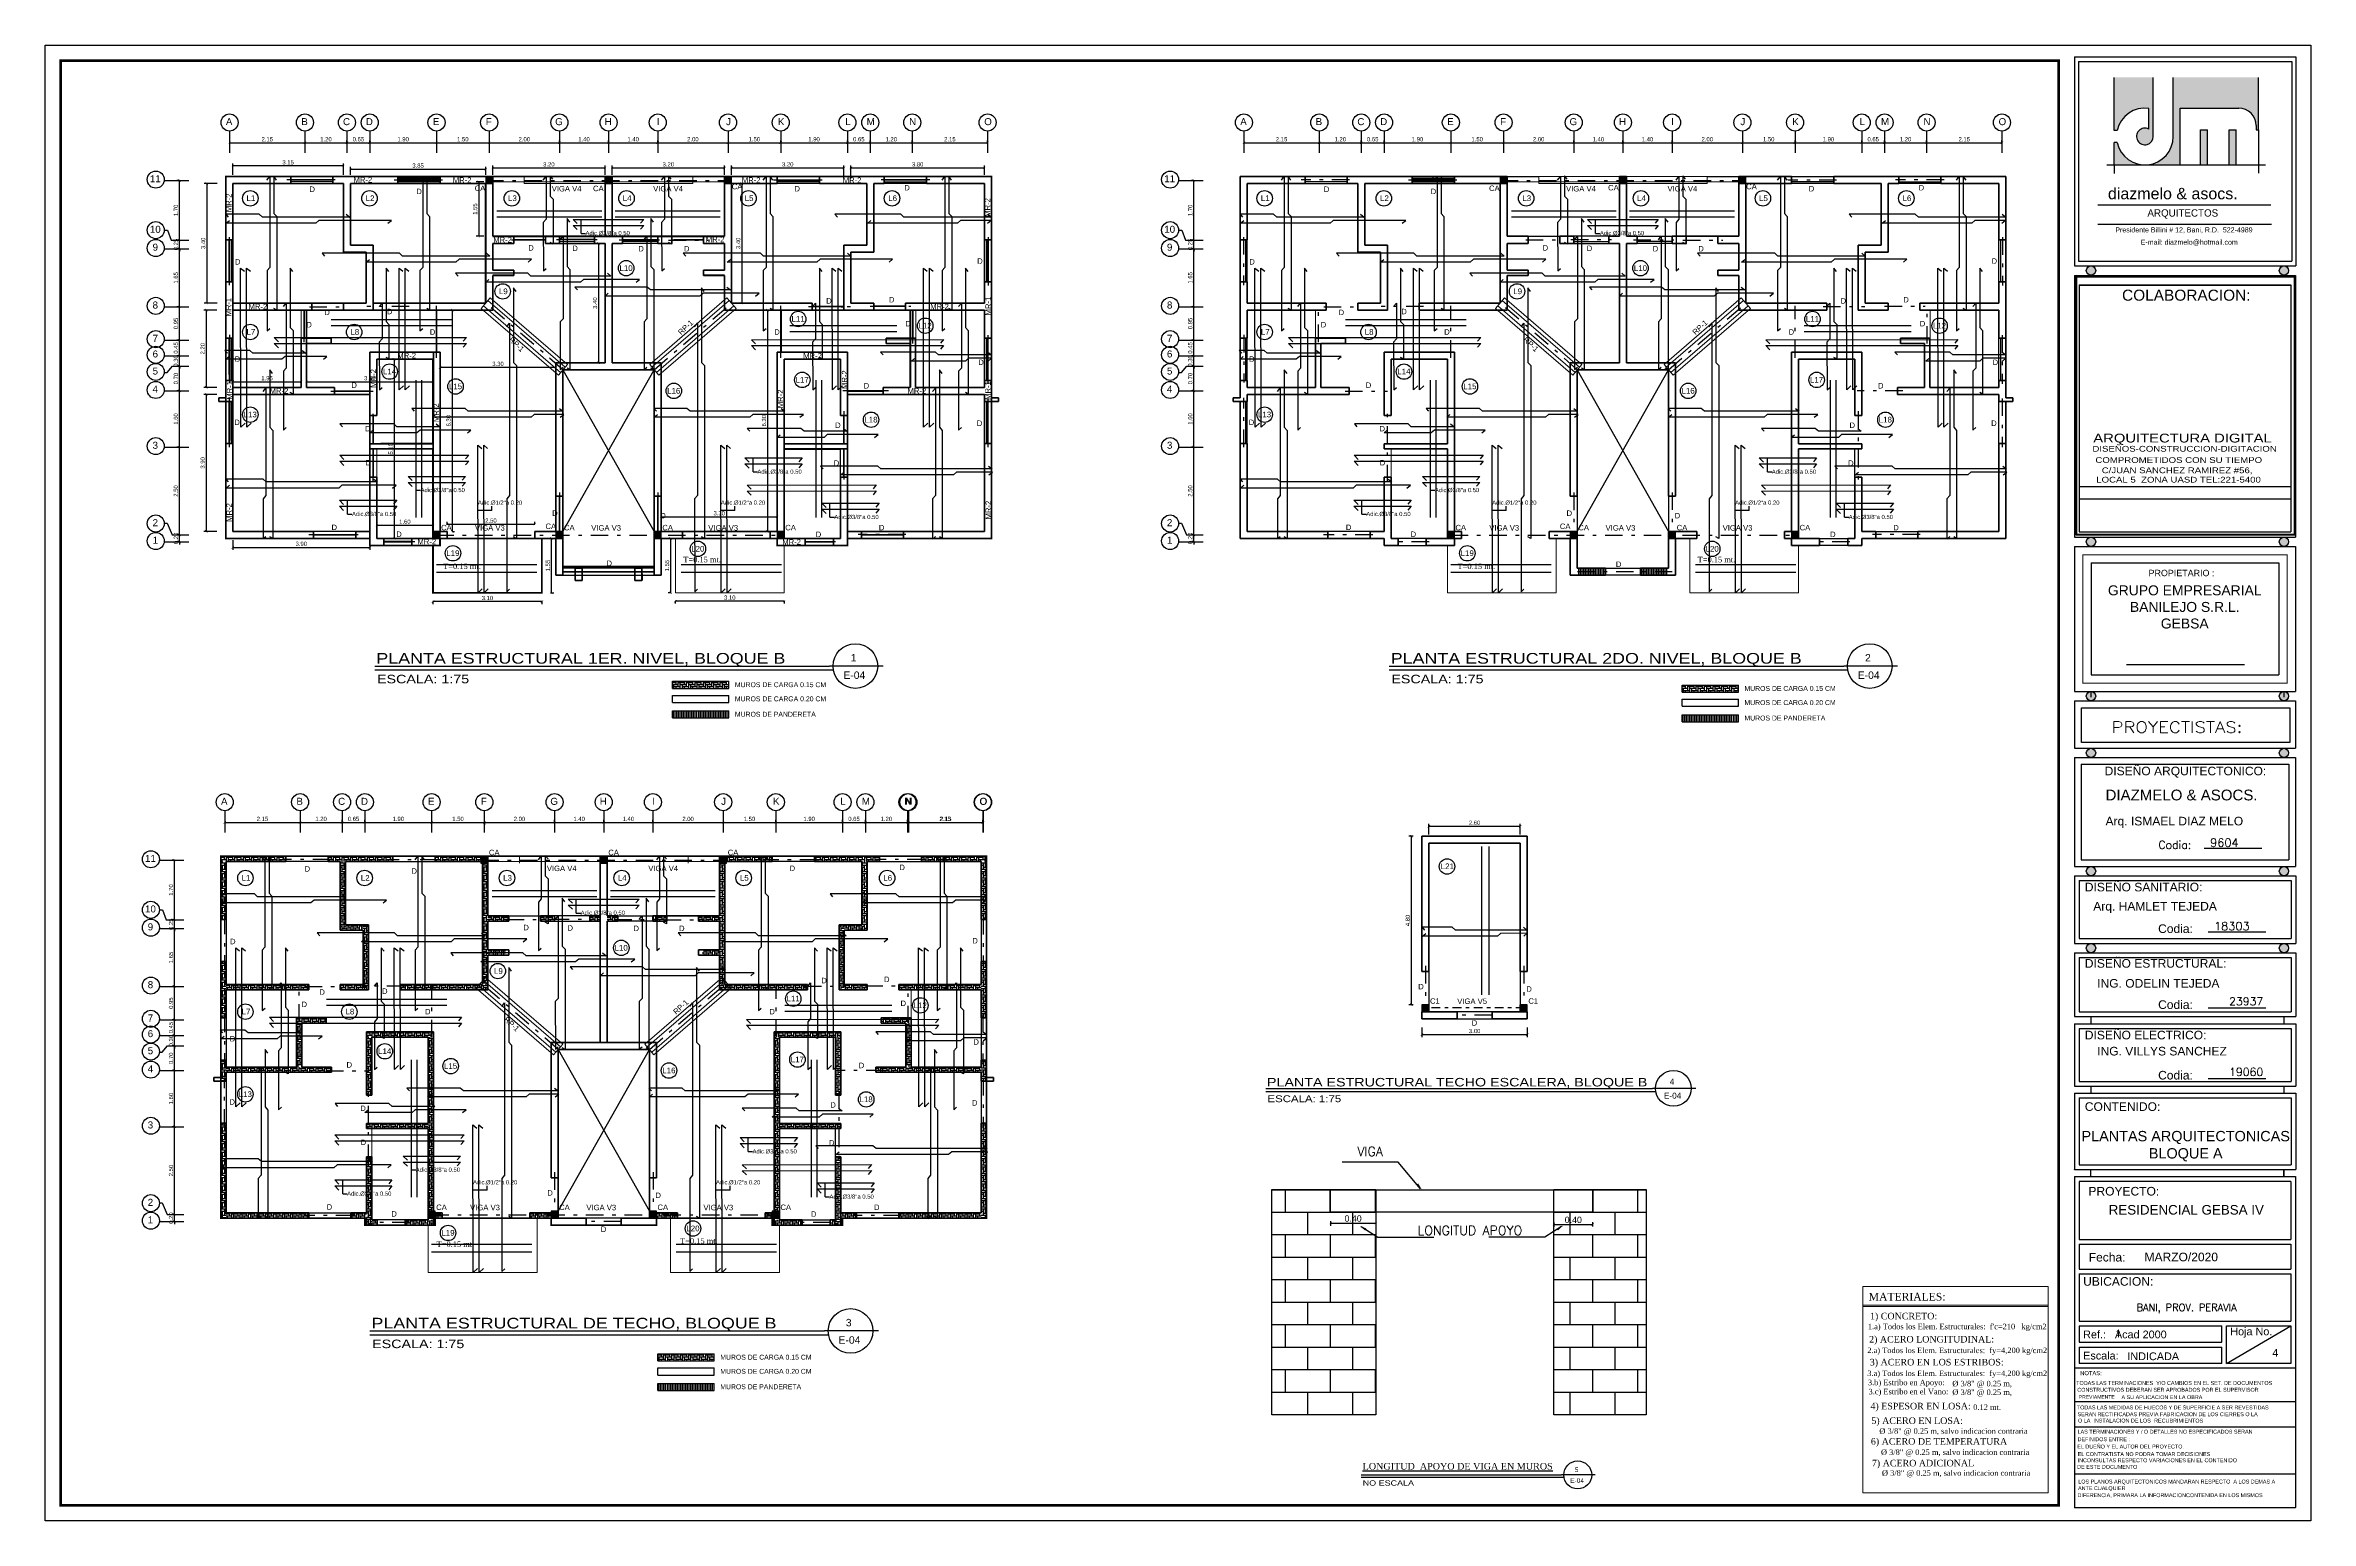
# Model space of a CAD drawing. Header units: feet. Extents: x 317 to 512, y -141 to 162.
# Drawn here: x 388 to 452.5, y -40.5 to 1.5 of the extents above; entities that cross this region are included whole.
import ezdxf
from ezdxf.enums import TextEntityAlignment as Align

# ---------------------------------------------------------------- set-up
doc = ezdxf.new("R2010")
doc.units = ezdxf.units.FT
doc.header["$MEASUREMENT"] = 0
doc.linetypes.add('DASHDOT', pattern=[1, 0.5, -0.25, 0, -0.25])
for name, color, linetype in [('00-DINTEL0.2', 98, 'Continuous'), ('00-LOSA', 51, 'Continuous'), ('1', 1, 'Continuous'), ('63', 7, 'Continuous'), ('ACERO', 4, 'Continuous'), ('AGUASNEGRAS', 4, 'Continuous'), ('columna', 9, 'Continuous'), ('DIM', 10, 'Continuous'), ('DMENCIÓN', 7, 'Continuous'), ('HOJA', 7, 'Continuous'), ('Layer5', 1, 'Continuous'), ('MARCO', 1, 'Continuous'), ('MURO', 7, 'Continuous'), ('MUROS', 7, 'Continuous'), ('MUROSS', 4, 'Continuous'), ('PERT-VENT', 8, 'Continuous'), ('PISO', 8, 'Continuous'), ('relleno', 8, 'Continuous'), ('TARGETA', 3, 'Continuous'), ('TARJETA2', 1, 'Continuous'), ('TEXTO', 2, 'Continuous'), ('TEXTOS', 3, 'Continuous'), ('TEXXT', 2, 'Continuous'), ('VENTANA', 8, 'Continuous'), ('VIGAS', 4, 'DASHDOT')]:
    doc.layers.add(name, color=color, linetype=linetype)
for name, color, linetype, lineweight in [('00-muro15', 210, 'Continuous', 5), ('00-muro20', 1, 'Continuous', 5), ('A-WALL', 7, 'Continuous', 25), ('closet', 8, 'Continuous', 5), ('MB', 8, 'Continuous', 20), ('P-SANR-FIXT', 2, 'Continuous', 9)]:
    doc.layers.add(name, color=color, linetype=linetype, lineweight=lineweight)
doc.styles.add('120', font='SIMPLEX.shx', dxfattribs={"height": 1.97})
doc.styles.add('DAMIAN', font='arial.ttf', dxfattribs={"height": 0.12})
doc.styles.add('DIMTEXT', font='dim', dxfattribs={"width": 0.75, "bigfont": 'special'})
doc.styles.add('RS80', font='arial.ttf', dxfattribs={"height": 0.1})
doc.styles.get("Standard").update_dxf_attribs({"font": 'arial.ttf'})
doc.styles.add('TITTEXTM', font='romanc.shx')
doc.styles.add('TNR', font='times.ttf')
doc.dimstyles.new('KEILY', dxfattribs={"dimtxt": 0.12, "dimasz": 0.07, "dimexe": 0.07, "dimexo": 0.25, "dimgap": 0.04, "dimtad": 1, "dimzin": 1, "dimdsep": 46, "dimtxsty": 'Standard', "dimblk": 'ARCHTICK', "dimcen": 2.5, "dimclrd": 256, "dimclre": 256, "dimclrt": 7, "dimazin": 0, "dimtfac": 1, "dimtix": 1, "dimtmove": 2, "dimatfit": 1, "dimfxl": 0.35, "dimfxlon": 1, "dimtolj": 1, "dimtzin": 1, "dimarcsym": 0})
pattern_1 = [(90, (-17.81059, -53.33188), (-0.06, 0.06), [0.18, -0.06]), (180, (-17.81059, -53.27188), (-0.06, 0.06), [0.18, -0.06])]
pattern_2 = [(90, (-14.76059, -53.33188), (-0.06, 0.06), [0.18, -0.06]), (180, (-14.76059, -53.27188), (-0.06, 0.06), [0.18, -0.06])]
pattern_3 = [(90, (-11.71059, -53.33188), (-0.06, 0.06), [0.18, -0.06]), (180, (-11.71059, -53.27188), (-0.06, 0.06), [0.18, -0.06])]
pattern_4 = [(90, (-10.21059, -55.03188), (-0.06, 0.06), [0.18, -0.06]), (180, (-10.21059, -54.97188), (-0.06, 0.06), [0.18, -0.06])]
pattern_5 = [(90, (-8.71059, -55.03188), (-0.06, 0.06), [0.18, -0.06]), (180, (-8.71059, -54.97188), (-0.06, 0.06), [0.18, -0.06])]
pattern_6 = [(90, (-14.26059, -55.28188), (-0.06, 0.06), [0.18, -0.06]), (180, (-14.26059, -55.22188), (-0.06, 0.06), [0.18, -0.06])]
pattern_7 = [(90, (-17.66059, -56.98188), (-0.06, 0.06), [0.18, -0.06]), (180, (-17.66059, -56.92188), (-0.06, 0.06), [0.18, -0.06])]
pattern_8 = [(90, (-14.41059, -56.98188), (-0.06, 0.06), [0.18, -0.06]), (180, (-14.41059, -56.92188), (-0.06, 0.06), [0.18, -0.06])]
pattern_9 = [(90, (-12.71059, -56.98188), (-0.06, 0.06), [0.18, -0.06]), (180, (-12.71059, -56.92188), (-0.06, 0.06), [0.18, -0.06])]
pattern_10 = [(90, (-10.21059, -55.99265), (-0.06, 0.06), [0.18, -0.06]), (180, (-10.21059, -55.93265), (-0.06, 0.06), [0.18, -0.06])]
pattern_11 = [(90, (-13.66059, -58.33188), (-0.06, 0.06), [0.18, -0.06]), (180, (-13.66059, -58.27188), (-0.06, 0.06), [0.18, -0.06])]
pattern_12 = [(90, (-15.66059, -57.93188), (-0.06, 0.06), [0.18, -0.06]), (180, (-15.66059, -57.87188), (-0.06, 0.06), [0.18, -0.06])]
pattern_13 = [(90, (-17.661387, -59.332316), (-0.06, 0.06), [0.18, -0.06]), (180, (-17.661387, -59.272316), (-0.06, 0.06), [0.18, -0.06])]
pattern_14 = [(90, (-17.66059, -63.48188), (-0.06, 0.06), [0.18, -0.06]), (180, (-17.66059, -63.42188), (-0.06, 0.06), [0.18, -0.06])]
pattern_15 = [(90, (-14.11059, -63.48188), (-0.06, 0.06), [0.18, -0.06]), (180, (-14.11059, -63.42188), (-0.06, 0.06), [0.18, -0.06])]
pattern_16 = [(90, (-13.51059, -63.68188), (-0.06, 0.06), [0.18, -0.06]), (180, (-13.51059, -63.62188), (-0.06, 0.06), [0.18, -0.06])]
pattern_17 = [(90, (-12.56059, -63.68188), (-0.06, 0.06), [0.18, -0.06]), (180, (-12.56059, -63.62188), (-0.06, 0.06), [0.18, -0.06])]
pattern_18 = [(90, (-13.66059, -60.93608), (-0.06, 0.06), [0.18, -0.06]), (180, (-13.66059, -60.87608), (-0.06, 0.06), [0.18, -0.06])]
pattern_19 = [(90, (-9.01059, -63.48188), (-0.06, 0.06), [0.18, -0.06]), (180, (-9.01059, -63.42188), (-0.06, 0.06), [0.18, -0.06])]
pattern_20 = [(180, (424.74907, -434.13275), (-0.06, -0.06), [0.18, -0.06]), (270, (424.68907, -434.13275), (-0.06, -0.06), [0.18, -0.06])]
pattern_21 = [(180, (428.14907, -434.13275), (-0.06, -0.06), [0.18, -0.06]), (270, (428.08907, -434.13275), (-0.06, -0.06), [0.18, -0.06])]
pattern_22 = [(180, (432.19907, -434.18275), (-0.06, -0.06), [0.18, -0.06]), (270, (432.13907, -434.18275), (-0.06, -0.06), [0.18, -0.06])]
pattern_23 = [(180, (428.79907, -435.93275), (-0.06, -0.06), [0.18, -0.06]), (270, (428.73907, -435.93275), (-0.06, -0.06), [0.18, -0.06])]
pattern_24 = [(180, (424.74907, -436.98275), (-0.06, -0.06), [0.18, -0.06]), (270, (424.68907, -436.98275), (-0.06, -0.06), [0.18, -0.06])]
pattern_25 = [(180, (424.74907, -439.78275), (-0.06, -0.06), [0.18, -0.06]), (270, (424.68907, -439.78275), (-0.06, -0.06), [0.18, -0.06])]
pattern_26 = [(180, (424.74907, -441.58275), (-0.06, -0.06), [0.18, -0.06]), (270, (424.68907, -441.58275), (-0.06, -0.06), [0.18, -0.06])]
pattern_27 = [(180, (428.89907, -442.536953), (-0.06, -0.06), [0.18, -0.06]), (270, (428.83907, -442.536953), (-0.06, -0.06), [0.18, -0.06])]
pattern_28 = [(180, (428.89907, -439.13275), (-0.06, -0.06), [0.18, -0.06]), (270, (428.83907, -439.13275), (-0.06, -0.06), [0.18, -0.06])]
pattern_29 = [(180, (430.64907, -439.131295), (-0.06, -0.06), [0.18, -0.06]), (270, (430.58907, -439.131295), (-0.06, -0.06), [0.18, -0.06])]
pattern_30 = [(90, (-11.66059, -63.48188), (-0.06, 0.06), [0.18, -0.06]), (180, (-11.66059, -63.42188), (-0.06, 0.06), [0.18, -0.06])]
pattern_31 = [(180, (426.89907, -438.73275), (-0.06, -0.06), [0.18, -0.06]), (270, (426.83907, -438.73275), (-0.06, -0.06), [0.18, -0.06])]

# ---------------------------------------------------------------- blocks, each defined once
blk = doc.blocks.new('A$C6FFE63EF')
at = {"layer": 'TEXTO', "ltscale": 0.05}
h = blk.add_hatch(color=256, dxfattribs=at)
h.paths.add_polyline_path([(1.319, 2.87), (1.319, 2.479, 3.622679), (1.401, 2.342), (1.401, 3.449), (0.672, 3.449), (0.672, 2.457), (0.725, 2.457, -0.391497)])
h.paths.add_polyline_path([(1.246, 1.809, -0.351969), (0.725, 2.227), (0.672, 2.227), (0.672, 1.809)])
h.paths.add_polyline_path([(1.91, 2.875), (3.008, 2.875, -0.414214), (3.336, 2.547), (3.336, 2.466), (3.377, 2.466), (3.377, 3.449), (1.779, 3.449), (1.779, 2.342, -0.414214), (1.246, 1.809), (1.91, 1.809)])
h.paths.add_polyline_path([(2.418, 2.465), (2.287, 2.465), (2.287, 1.809), (2.418, 1.809)], flags=17)
h.paths.add_polyline_path([(2.959, 2.465), (2.828, 2.465), (2.828, 1.809), (2.959, 1.809)], flags=17)
for p, q in [((0.671, 2.456), (0.671, 3.448)), ((1.401, 2.341), (1.401, 3.448)), ((1.778, 2.341), (1.778, 3.448)), ((3.377, 2.465), (3.377, 3.448)), ((1.319, 2.479), (1.319, 2.869)), ((1.909, 1.808), (1.909, 2.874)), ((1.909, 2.874), (3.008, 2.874)), ((0.725, 2.456), (0.671, 2.456)), ((0.671, 1.808), (0.671, 2.227)), ((0.725, 2.227), (0.671, 2.227)), ((2.287, 1.808), (2.287, 2.464)), ((2.287, 2.464), (2.418, 2.464)), ((2.418, 1.808), (2.418, 2.464)), ((2.828, 1.808), (2.828, 2.464)), ((2.828, 2.464), (2.959, 2.464)), ((2.959, 1.808), (2.959, 2.464)), ((3.336, 2.546), (3.336, 2.465)), ((3.336, 2.465), (3.377, 2.465)), ((3.377, 2.465), (3.377, 1.653)), ((0.534, 1.808), (3.512, 1.808)), ((0.671, 1.808), (0.671, 1.647)), ((0.362, 1.057), (3.61, 1.057)), ((0.362, 0.698), (3.622, 0.698))]:
    blk.add_line(p, q, dxfattribs=at)
for centre, radius, start, end in [((1.245, 2.341), 0.533, 82.0412, 167.5619), ((3.008, 2.546), 0.328, 0, 90), ((1.245, 2.341), 0.533, 192.4381, 0), ((1.245, 2.341), 0.156, 61.7263, 0)]:
    blk.add_arc(centre, radius, start, end, dxfattribs=at)
at = {"layer": 'TEXTO', "ltscale": 0.3, "width": 13.01141, "attachment_point": 1}
for s, insert, char_height in [('{\\fSwis721 Blk BT|b0|i0|c0|p34;diazmelo & asocs.}', (0.552, 1.378), 0.21489), ('{\\fComic Sans MS|b0|i0|c0|p66;ARQUITECTOS}', (1.293, 0.975), 0.13753), ('{\\fArial|b0|i0|c0|p34;Presidente Billini # 12, Bani, R.D.  522-4989}', (0.69, 0.636), 0.09455), ('{\\fArial|b0|i0|c0|p34;E-mail: diazmelo@hotmail.com}', (1.167, 0.405), 0.09455)]:
    blk.add_mtext(s, dxfattribs=dict(at, insert=insert, char_height=char_height))
blk = doc.blocks.new('A$C012446DC')
at = {"layer": 'PISO'}
h = blk.add_hatch(dxfattribs=at)
h.set_pattern_fill('ANSI31', color=256, scale=0.008571, angle=180)
h.set_pattern_definition([(225, (206536.064322, 1154820.960068), (0.0192434059784, -0.0192434059784), [])])
h.paths.add_polyline_path([(0, 0), (0.2, 0), (0.2, 0.2), (0, 0.2)])
at = {"layer": 'columna'}
blk.add_lwpolyline([(0.2, 0.2), (0, 0.2), (0, 0), (0.2, 0)], close=True, dxfattribs=at)
blk = doc.blocks.new('_ArchTick')
at = {"color": 0, "linetype": 'ByBlock', "const_width": 0.15}
blk.add_lwpolyline([(-0.5, -0.5), (0.5, 0.5)], dxfattribs=at)
blk = doc.blocks.new('*D186')
at = {"layer": 'DEFPOINTS', "color": 0, "transparency": 16777216}
for p in [(391.65, -31.752), (391.65, -31.752), (391.65, -31.952)]:
    blk.add_point(p, dxfattribs=at)
at = {"layer": 'DIM', "lineweight": -2, "transparency": 16777216}
for p, q in [((391.65, -31.752), (391.58, -31.752)), ((391.65, -31.952), (391.58, -31.952)), ((391.65, -31.752), (391.65, -31.682)), ((391.65, -31.952), (391.65, -31.752)), ((391.65, -31.952), (391.65, -32.022))]:
    blk.add_line(p, q, dxfattribs=at)
at = {"layer": 'DIM', "lineweight": -2, "transparency": 16777216, "xscale": 0.07, "yscale": 0.07, "zscale": 0.07}
for p, rotation in [((391.65, -31.752), 270), ((391.65, -31.952), 90)]:
    blk.add_blockref('_ArchTick', p, dxfattribs=dict(at, rotation=rotation))
at = {"layer": 'DIM', "color": 7, "transparency": 16777216, "insert": (391.549, -31.852), "char_height": 0.12, "attachment_point": 5, "rotation": 90}
blk.add_mtext('\\A1;0.20', dxfattribs=at)
blk = doc.blocks.new('*D187')
at = {"layer": 'DEFPOINTS', "color": 0, "transparency": 16777216}
for p in [(391.65, -29.252), (391.65, -29.252), (391.65, -31.752)]:
    blk.add_point(p, dxfattribs=at)
at = {"layer": 'DIM', "lineweight": -2, "transparency": 16777216}
for p, q in [((391.65, -29.252), (391.58, -29.252)), ((391.65, -31.752), (391.65, -29.252)), ((391.65, -31.752), (391.58, -31.752))]:
    blk.add_line(p, q, dxfattribs=at)
at = {"layer": 'DIM', "lineweight": -2, "transparency": 16777216, "xscale": 0.07, "yscale": 0.07, "zscale": 0.07}
for p, rotation in [((391.65, -29.252), 90), ((391.65, -31.752), 270)]:
    blk.add_blockref('_ArchTick', p, dxfattribs=dict(at, rotation=rotation))
at = {"layer": 'DIM', "color": 7, "transparency": 16777216, "insert": (391.549, -30.502), "char_height": 0.12, "attachment_point": 5, "rotation": 90}
blk.add_mtext('\\A1;2.50', dxfattribs=at)
blk = doc.blocks.new('*D188')
at = {"layer": 'DEFPOINTS', "color": 0, "transparency": 16777216}
for p in [(391.65, -27.653), (391.65, -27.653), (391.65, -29.252)]:
    blk.add_point(p, dxfattribs=at)
at = {"layer": 'DIM', "lineweight": -2, "transparency": 16777216}
for p, q in [((391.65, -27.653), (391.58, -27.653)), ((391.65, -29.252), (391.65, -27.653)), ((391.65, -29.252), (391.58, -29.252))]:
    blk.add_line(p, q, dxfattribs=at)
at = {"layer": 'DIM', "lineweight": -2, "transparency": 16777216, "xscale": 0.07, "yscale": 0.07, "zscale": 0.07}
for p, rotation in [((391.65, -27.653), 90), ((391.65, -29.252), 270)]:
    blk.add_blockref('_ArchTick', p, dxfattribs=dict(at, rotation=rotation))
at = {"layer": 'DIM', "color": 7, "transparency": 16777216, "insert": (391.549, -28.452), "char_height": 0.12, "attachment_point": 5, "rotation": 90}
blk.add_mtext('\\A1;1.60', dxfattribs=at)
blk = doc.blocks.new('*D189')
at = {"layer": 'DEFPOINTS', "color": 0, "transparency": 16777216}
for p in [(391.65, -26.952), (391.683, -26.952), (391.65, -27.653)]:
    blk.add_point(p, dxfattribs=at)
at = {"layer": 'DIM', "lineweight": -2, "transparency": 16777216}
for p, q in [((391.65, -26.952), (391.58, -26.952)), ((391.65, -27.653), (391.65, -26.952)), ((391.65, -27.653), (391.58, -27.653))]:
    blk.add_line(p, q, dxfattribs=at)
at = {"layer": 'DIM', "lineweight": -2, "transparency": 16777216, "xscale": 0.07, "yscale": 0.07, "zscale": 0.07}
for p, rotation in [((391.65, -26.952), 90), ((391.65, -27.653), 270)]:
    blk.add_blockref('_ArchTick', p, dxfattribs=dict(at, rotation=rotation))
at = {"layer": 'DIM', "color": 7, "transparency": 16777216, "insert": (391.549, -27.303), "char_height": 0.12, "attachment_point": 5, "rotation": 90}
blk.add_mtext('\\A1;0.70', dxfattribs=at)
blk = doc.blocks.new('*D190')
at = {"layer": 'DEFPOINTS', "color": 0, "transparency": 16777216}
for p in [(391.65, -26.652), (391.683, -26.652), (391.683, -26.952)]:
    blk.add_point(p, dxfattribs=at)
at = {"layer": 'DIM', "lineweight": -2, "transparency": 16777216}
for p, q in [((391.65, -26.652), (391.58, -26.652)), ((391.65, -26.952), (391.58, -26.952)), ((391.65, -26.652), (391.65, -26.582)), ((391.65, -26.952), (391.65, -26.652)), ((391.65, -26.952), (391.65, -27.022))]:
    blk.add_line(p, q, dxfattribs=at)
at = {"layer": 'DIM', "lineweight": -2, "transparency": 16777216, "xscale": 0.07, "yscale": 0.07, "zscale": 0.07}
for p, rotation in [((391.65, -26.652), 270), ((391.65, -26.952), 90)]:
    blk.add_blockref('_ArchTick', p, dxfattribs=dict(at, rotation=rotation))
at = {"layer": 'DIM', "color": 7, "transparency": 16777216, "insert": (391.549, -26.802), "char_height": 0.12, "attachment_point": 5, "rotation": 90}
blk.add_mtext('\\A1;0.30', dxfattribs=at)
blk = doc.blocks.new('*D191')
at = {"layer": 'DEFPOINTS', "color": 0, "transparency": 16777216}
for p in [(391.65, -26.207), (391.65, -26.207), (391.683, -26.652)]:
    blk.add_point(p, dxfattribs=at)
at = {"layer": 'DIM', "lineweight": -2, "transparency": 16777216}
for p, q in [((391.65, -26.207), (391.58, -26.207)), ((391.65, -26.652), (391.65, -26.207)), ((391.65, -26.652), (391.58, -26.652))]:
    blk.add_line(p, q, dxfattribs=at)
at = {"layer": 'DIM', "lineweight": -2, "transparency": 16777216, "xscale": 0.07, "yscale": 0.07, "zscale": 0.07}
for p, rotation in [((391.65, -26.207), 90), ((391.65, -26.652), 270)]:
    blk.add_blockref('_ArchTick', p, dxfattribs=dict(at, rotation=rotation))
at = {"layer": 'DIM', "color": 7, "transparency": 16777216, "insert": (391.549, -26.43), "char_height": 0.12, "attachment_point": 5, "rotation": 90}
blk.add_mtext('\\A1;0.45', dxfattribs=at)
blk = doc.blocks.new('*D192')
at = {"layer": 'DEFPOINTS', "color": 0, "transparency": 16777216}
for p in [(391.65, -25.259), (391.65, -25.259), (391.65, -26.207)]:
    blk.add_point(p, dxfattribs=at)
at = {"layer": 'DIM', "lineweight": -2, "transparency": 16777216}
for p, q in [((391.65, -25.259), (391.58, -25.259)), ((391.65, -26.207), (391.65, -25.259)), ((391.65, -26.207), (391.58, -26.207))]:
    blk.add_line(p, q, dxfattribs=at)
at = {"layer": 'DIM', "lineweight": -2, "transparency": 16777216, "xscale": 0.07, "yscale": 0.07, "zscale": 0.07}
for p, rotation in [((391.65, -25.259), 90), ((391.65, -26.207), 270)]:
    blk.add_blockref('_ArchTick', p, dxfattribs=dict(at, rotation=rotation))
at = {"layer": 'DIM', "color": 7, "transparency": 16777216, "insert": (391.549, -25.733), "char_height": 0.12, "attachment_point": 5, "rotation": 90}
blk.add_mtext('\\A1;0.95', dxfattribs=at)
blk = doc.blocks.new('*D193')
at = {"layer": 'DEFPOINTS', "color": 0, "transparency": 16777216}
for p in [(391.65, -23.612), (391.65, -23.612), (391.65, -25.259)]:
    blk.add_point(p, dxfattribs=at)
at = {"layer": 'DIM', "lineweight": -2, "transparency": 16777216}
for p, q in [((391.65, -23.612), (391.58, -23.612)), ((391.65, -25.259), (391.65, -23.612)), ((391.65, -25.259), (391.58, -25.259))]:
    blk.add_line(p, q, dxfattribs=at)
at = {"layer": 'DIM', "lineweight": -2, "transparency": 16777216, "xscale": 0.07, "yscale": 0.07, "zscale": 0.07}
for p, rotation in [((391.65, -23.612), 90), ((391.65, -25.259), 270)]:
    blk.add_blockref('_ArchTick', p, dxfattribs=dict(at, rotation=rotation))
at = {"layer": 'DIM', "color": 7, "transparency": 16777216, "insert": (391.549, -24.436), "char_height": 0.12, "attachment_point": 5, "rotation": 90}
blk.add_mtext('\\A1;1.65', dxfattribs=at)
blk = doc.blocks.new('*D194')
at = {"layer": 'DEFPOINTS', "color": 0, "transparency": 16777216}
for p in [(391.65, -23.362), (391.65, -23.612), (391.665, -23.362)]:
    blk.add_point(p, dxfattribs=at)
at = {"layer": 'DIM', "lineweight": -2, "transparency": 16777216}
for p, q in [((391.65, -23.362), (391.58, -23.362)), ((391.65, -23.612), (391.58, -23.612)), ((391.65, -23.362), (391.65, -23.292)), ((391.65, -23.612), (391.65, -23.362)), ((391.65, -23.612), (391.65, -23.682))]:
    blk.add_line(p, q, dxfattribs=at)
at = {"layer": 'DIM', "lineweight": -2, "transparency": 16777216, "xscale": 0.07, "yscale": 0.07, "zscale": 0.07}
for p, rotation in [((391.65, -23.362), 270), ((391.65, -23.612), 90)]:
    blk.add_blockref('_ArchTick', p, dxfattribs=dict(at, rotation=rotation))
at = {"layer": 'DIM', "color": 7, "transparency": 16777216, "insert": (391.549, -23.487), "char_height": 0.12, "attachment_point": 5, "rotation": 90}
blk.add_mtext('\\A1;0.25', dxfattribs=at)
blk = doc.blocks.new('*D195')
at = {"layer": 'DEFPOINTS', "color": 0, "transparency": 16777216}
for p in [(391.65, -21.665), (391.65, -21.665), (391.665, -23.362)]:
    blk.add_point(p, dxfattribs=at)
at = {"layer": 'DIM', "lineweight": -2, "transparency": 16777216}
for p, q in [((391.65, -21.665), (391.58, -21.665)), ((391.65, -23.362), (391.65, -21.665)), ((391.65, -23.362), (391.58, -23.362))]:
    blk.add_line(p, q, dxfattribs=at)
at = {"layer": 'DIM', "lineweight": -2, "transparency": 16777216, "xscale": 0.07, "yscale": 0.07, "zscale": 0.07}
for p, rotation in [((391.65, -21.665), 90), ((391.65, -23.362), 270)]:
    blk.add_blockref('_ArchTick', p, dxfattribs=dict(at, rotation=rotation))
at = {"layer": 'DIM', "color": 7, "transparency": 16777216, "insert": (391.549, -22.513), "char_height": 0.12, "attachment_point": 5, "rotation": 90}
blk.add_mtext('\\A1;1.70', dxfattribs=at)
blk = doc.blocks.new('*D185')
at = {"layer": 'DEFPOINTS', "color": 0, "transparency": 16777216}
for p in [(412.545, -20.59), (414.671, -20.59), (414.671, -20.59)]:
    blk.add_point(p, dxfattribs=at)
at = {"layer": 'DIM', "lineweight": -2, "transparency": 16777216}
for p, q in [((412.545, -20.59), (412.545, -20.52)), ((412.545, -20.59), (414.671, -20.59)), ((414.671, -20.59), (414.671, -20.52))]:
    blk.add_line(p, q, dxfattribs=at)
at = {"layer": 'DIM', "lineweight": -2, "transparency": 16777216, "xscale": 0.07, "yscale": 0.07, "zscale": 0.07, "rotation": 180}
blk.add_blockref('_ArchTick', (412.545, -20.59), dxfattribs=at)
at = {"layer": 'DIM', "lineweight": -2, "transparency": 16777216, "xscale": 0.07, "yscale": 0.07, "zscale": 0.07}
blk.add_blockref('_ArchTick', (414.671, -20.59), dxfattribs=at)
at = {"layer": 'DIM', "color": 7, "transparency": 16777216, "insert": (413.608, -20.489), "char_height": 0.12, "attachment_point": 5}
blk.add_mtext('\\A1;2.13', dxfattribs=at)
blk = doc.blocks.new('*D239')
at = {"layer": 'DEFPOINTS', "color": 0, "transparency": 16777216}
for p in [(391.789, -12.404), (391.789, -12.404), (391.789, -12.604)]:
    blk.add_point(p, dxfattribs=at)
at = {"layer": 'DIM', "lineweight": -2, "transparency": 16777216}
for p, q in [((391.789, -12.404), (391.719, -12.404)), ((391.789, -12.604), (391.719, -12.604)), ((391.789, -12.404), (391.789, -12.334)), ((391.789, -12.604), (391.789, -12.404)), ((391.789, -12.604), (391.789, -12.674))]:
    blk.add_line(p, q, dxfattribs=at)
at = {"layer": 'DIM', "lineweight": -2, "transparency": 16777216, "xscale": 0.07, "yscale": 0.07, "zscale": 0.07}
for p, rotation in [((391.789, -12.404), 270), ((391.789, -12.604), 90)]:
    blk.add_blockref('_ArchTick', p, dxfattribs=dict(at, rotation=rotation))
at = {"layer": 'DIM', "color": 7, "transparency": 16777216, "insert": (391.688, -12.504), "char_height": 0.12, "attachment_point": 5, "rotation": 90}
blk.add_mtext('\\A1;0.20', dxfattribs=at)
blk = doc.blocks.new('*D240')
at = {"layer": 'DEFPOINTS', "color": 0, "transparency": 16777216}
for p in [(391.789, -9.903), (391.789, -9.903), (391.789, -12.404)]:
    blk.add_point(p, dxfattribs=at)
at = {"layer": 'DIM', "lineweight": -2, "transparency": 16777216}
for p, q in [((391.789, -9.903), (391.719, -9.903)), ((391.789, -12.404), (391.789, -9.903)), ((391.789, -12.404), (391.719, -12.404))]:
    blk.add_line(p, q, dxfattribs=at)
at = {"layer": 'DIM', "lineweight": -2, "transparency": 16777216, "xscale": 0.07, "yscale": 0.07, "zscale": 0.07}
for p, rotation in [((391.789, -9.903), 90), ((391.789, -12.404), 270)]:
    blk.add_blockref('_ArchTick', p, dxfattribs=dict(at, rotation=rotation))
at = {"layer": 'DIM', "color": 7, "transparency": 16777216, "insert": (391.688, -11.154), "char_height": 0.12, "attachment_point": 5, "rotation": 90}
blk.add_mtext('\\A1;2.50', dxfattribs=at)
blk = doc.blocks.new('*D241')
at = {"layer": 'DEFPOINTS', "color": 0, "transparency": 16777216}
for p in [(391.789, -8.304), (391.789, -8.304), (391.789, -9.903)]:
    blk.add_point(p, dxfattribs=at)
at = {"layer": 'DIM', "lineweight": -2, "transparency": 16777216}
for p, q in [((391.789, -8.304), (391.719, -8.304)), ((391.789, -9.903), (391.789, -8.304)), ((391.789, -9.903), (391.719, -9.903))]:
    blk.add_line(p, q, dxfattribs=at)
at = {"layer": 'DIM', "lineweight": -2, "transparency": 16777216, "xscale": 0.07, "yscale": 0.07, "zscale": 0.07}
for p, rotation in [((391.789, -8.304), 90), ((391.789, -9.903), 270)]:
    blk.add_blockref('_ArchTick', p, dxfattribs=dict(at, rotation=rotation))
at = {"layer": 'DIM', "color": 7, "transparency": 16777216, "insert": (391.688, -9.104), "char_height": 0.12, "attachment_point": 5, "rotation": 90}
blk.add_mtext('\\A1;1.60', dxfattribs=at)
blk = doc.blocks.new('*D242')
at = {"layer": 'DEFPOINTS', "color": 0, "transparency": 16777216}
for p in [(391.789, -7.604), (391.821, -7.604), (391.789, -8.304)]:
    blk.add_point(p, dxfattribs=at)
at = {"layer": 'DIM', "lineweight": -2, "transparency": 16777216}
for p, q in [((391.789, -7.604), (391.719, -7.604)), ((391.789, -8.304), (391.789, -7.604)), ((391.789, -8.304), (391.719, -8.304))]:
    blk.add_line(p, q, dxfattribs=at)
at = {"layer": 'DIM', "lineweight": -2, "transparency": 16777216, "xscale": 0.07, "yscale": 0.07, "zscale": 0.07}
for p, rotation in [((391.789, -7.604), 90), ((391.789, -8.304), 270)]:
    blk.add_blockref('_ArchTick', p, dxfattribs=dict(at, rotation=rotation))
at = {"layer": 'DIM', "color": 7, "transparency": 16777216, "insert": (391.688, -7.954), "char_height": 0.12, "attachment_point": 5, "rotation": 90}
blk.add_mtext('\\A1;0.70', dxfattribs=at)
blk = doc.blocks.new('*D243')
at = {"layer": 'DEFPOINTS', "color": 0, "transparency": 16777216}
for p in [(391.789, -7.304), (391.821, -7.304), (391.821, -7.604)]:
    blk.add_point(p, dxfattribs=at)
at = {"layer": 'DIM', "lineweight": -2, "transparency": 16777216}
for p, q in [((391.789, -7.304), (391.719, -7.304)), ((391.789, -7.604), (391.719, -7.604)), ((391.789, -7.304), (391.789, -7.234)), ((391.789, -7.604), (391.789, -7.304)), ((391.789, -7.604), (391.789, -7.674))]:
    blk.add_line(p, q, dxfattribs=at)
at = {"layer": 'DIM', "lineweight": -2, "transparency": 16777216, "xscale": 0.07, "yscale": 0.07, "zscale": 0.07}
for p, rotation in [((391.789, -7.304), 270), ((391.789, -7.604), 90)]:
    blk.add_blockref('_ArchTick', p, dxfattribs=dict(at, rotation=rotation))
at = {"layer": 'DIM', "color": 7, "transparency": 16777216, "insert": (391.688, -7.454), "char_height": 0.12, "attachment_point": 5, "rotation": 90}
blk.add_mtext('\\A1;0.30', dxfattribs=at)
blk = doc.blocks.new('*D244')
at = {"layer": 'DEFPOINTS', "color": 0, "transparency": 16777216}
for p in [(391.789, -6.859), (391.789, -6.859), (391.821, -7.304)]:
    blk.add_point(p, dxfattribs=at)
at = {"layer": 'DIM', "lineweight": -2, "transparency": 16777216}
for p, q in [((391.789, -6.859), (391.719, -6.859)), ((391.789, -7.304), (391.789, -6.859)), ((391.789, -7.304), (391.719, -7.304))]:
    blk.add_line(p, q, dxfattribs=at)
at = {"layer": 'DIM', "lineweight": -2, "transparency": 16777216, "xscale": 0.07, "yscale": 0.07, "zscale": 0.07}
for p, rotation in [((391.789, -6.859), 90), ((391.789, -7.304), 270)]:
    blk.add_blockref('_ArchTick', p, dxfattribs=dict(at, rotation=rotation))
at = {"layer": 'DIM', "color": 7, "transparency": 16777216, "insert": (391.688, -7.082), "char_height": 0.12, "attachment_point": 5, "rotation": 90}
blk.add_mtext('\\A1;0.45', dxfattribs=at)
blk = doc.blocks.new('*D245')
at = {"layer": 'DEFPOINTS', "color": 0, "transparency": 16777216}
for p in [(391.789, -5.911), (391.789, -5.911), (391.789, -6.859)]:
    blk.add_point(p, dxfattribs=at)
at = {"layer": 'DIM', "lineweight": -2, "transparency": 16777216}
for p, q in [((391.789, -5.911), (391.719, -5.911)), ((391.789, -6.859), (391.789, -5.911)), ((391.789, -6.859), (391.719, -6.859))]:
    blk.add_line(p, q, dxfattribs=at)
at = {"layer": 'DIM', "lineweight": -2, "transparency": 16777216, "xscale": 0.07, "yscale": 0.07, "zscale": 0.07}
for p, rotation in [((391.789, -5.911), 90), ((391.789, -6.859), 270)]:
    blk.add_blockref('_ArchTick', p, dxfattribs=dict(at, rotation=rotation))
at = {"layer": 'DIM', "color": 7, "transparency": 16777216, "insert": (391.688, -6.385), "char_height": 0.12, "attachment_point": 5, "rotation": 90}
blk.add_mtext('\\A1;0.95', dxfattribs=at)
blk = doc.blocks.new('*D246')
at = {"layer": 'DEFPOINTS', "color": 0, "transparency": 16777216}
for p in [(391.789, -4.264), (391.789, -4.264), (391.789, -5.911)]:
    blk.add_point(p, dxfattribs=at)
at = {"layer": 'DIM', "lineweight": -2, "transparency": 16777216}
for p, q in [((391.789, -4.264), (391.719, -4.264)), ((391.789, -5.911), (391.789, -4.264)), ((391.789, -5.911), (391.719, -5.911))]:
    blk.add_line(p, q, dxfattribs=at)
at = {"layer": 'DIM', "lineweight": -2, "transparency": 16777216, "xscale": 0.07, "yscale": 0.07, "zscale": 0.07}
for p, rotation in [((391.789, -4.264), 90), ((391.789, -5.911), 270)]:
    blk.add_blockref('_ArchTick', p, dxfattribs=dict(at, rotation=rotation))
at = {"layer": 'DIM', "color": 7, "transparency": 16777216, "insert": (391.688, -5.087), "char_height": 0.12, "attachment_point": 5, "rotation": 90}
blk.add_mtext('\\A1;1.65', dxfattribs=at)
blk = doc.blocks.new('*D247')
at = {"layer": 'DEFPOINTS', "color": 0, "transparency": 16777216}
for p in [(391.789, -4.013), (391.789, -4.264), (391.804, -4.013)]:
    blk.add_point(p, dxfattribs=at)
at = {"layer": 'DIM', "lineweight": -2, "transparency": 16777216}
for p, q in [((391.789, -4.013), (391.719, -4.013)), ((391.789, -4.264), (391.719, -4.264)), ((391.789, -4.013), (391.789, -3.943)), ((391.789, -4.264), (391.789, -4.013)), ((391.789, -4.264), (391.789, -4.334))]:
    blk.add_line(p, q, dxfattribs=at)
at = {"layer": 'DIM', "lineweight": -2, "transparency": 16777216, "xscale": 0.07, "yscale": 0.07, "zscale": 0.07}
for p, rotation in [((391.789, -4.013), 270), ((391.789, -4.264), 90)]:
    blk.add_blockref('_ArchTick', p, dxfattribs=dict(at, rotation=rotation))
at = {"layer": 'DIM', "color": 7, "transparency": 16777216, "insert": (391.688, -4.139), "char_height": 0.12, "attachment_point": 5, "rotation": 90}
blk.add_mtext('\\A1;0.25', dxfattribs=at)
blk = doc.blocks.new('*D248')
at = {"layer": 'DEFPOINTS', "color": 0, "transparency": 16777216}
for p in [(391.789, -2.316), (391.789, -2.316), (391.804, -4.013)]:
    blk.add_point(p, dxfattribs=at)
at = {"layer": 'DIM', "lineweight": -2, "transparency": 16777216}
for p, q in [((391.789, -2.316), (391.719, -2.316)), ((391.789, -4.013), (391.789, -2.316)), ((391.789, -4.013), (391.719, -4.013))]:
    blk.add_line(p, q, dxfattribs=at)
at = {"layer": 'DIM', "lineweight": -2, "transparency": 16777216, "xscale": 0.07, "yscale": 0.07, "zscale": 0.07}
for p, rotation in [((391.789, -2.316), 90), ((391.789, -4.013), 270)]:
    blk.add_blockref('_ArchTick', p, dxfattribs=dict(at, rotation=rotation))
at = {"layer": 'DIM', "color": 7, "transparency": 16777216, "insert": (391.688, -3.165), "char_height": 0.12, "attachment_point": 5, "rotation": 90}
blk.add_mtext('\\A1;1.70', dxfattribs=at)
blk = doc.blocks.new('*D249')
at = {"layer": 'DEFPOINTS', "color": 0, "transparency": 16777216}
for p in [(393.217, -1.216), (395.363, -1.216), (395.363, -1.242)]:
    blk.add_point(p, dxfattribs=at)
at = {"layer": 'DIM', "lineweight": -2, "transparency": 16777216}
for p, q in [((393.217, -1.242), (393.217, -1.312)), ((393.217, -1.242), (395.363, -1.242)), ((395.363, -1.242), (395.363, -1.312))]:
    blk.add_line(p, q, dxfattribs=at)
at = {"layer": 'DIM', "lineweight": -2, "transparency": 16777216, "xscale": 0.07, "yscale": 0.07, "zscale": 0.07, "rotation": 180}
blk.add_blockref('_ArchTick', (393.217, -1.242), dxfattribs=at)
at = {"layer": 'DIM', "lineweight": -2, "transparency": 16777216, "xscale": 0.07, "yscale": 0.07, "zscale": 0.07}
blk.add_blockref('_ArchTick', (395.363, -1.242), dxfattribs=at)
at = {"layer": 'DIM', "color": 7, "transparency": 16777216, "insert": (394.29, -1.141), "char_height": 0.12, "attachment_point": 5}
blk.add_mtext('\\A1;2.15', dxfattribs=at)
blk = doc.blocks.new('*D250')
at = {"layer": 'DEFPOINTS', "color": 0, "transparency": 16777216}
for p in [(395.363, -1.216), (396.558, -1.242), (396.558, -1.242)]:
    blk.add_point(p, dxfattribs=at)
at = {"layer": 'DIM', "lineweight": -2, "transparency": 16777216}
for p, q in [((395.363, -1.242), (395.363, -1.312)), ((395.363, -1.242), (396.558, -1.242)), ((396.558, -1.242), (396.558, -1.172))]:
    blk.add_line(p, q, dxfattribs=at)
at = {"layer": 'DIM', "lineweight": -2, "transparency": 16777216, "xscale": 0.07, "yscale": 0.07, "zscale": 0.07, "rotation": 180}
blk.add_blockref('_ArchTick', (395.363, -1.242), dxfattribs=at)
at = {"layer": 'DIM', "lineweight": -2, "transparency": 16777216, "xscale": 0.07, "yscale": 0.07, "zscale": 0.07}
blk.add_blockref('_ArchTick', (396.558, -1.242), dxfattribs=at)
at = {"layer": 'DIM', "color": 7, "transparency": 16777216, "insert": (395.961, -1.141), "char_height": 0.12, "attachment_point": 5}
blk.add_mtext('\\A1;1.20', dxfattribs=at)
blk = doc.blocks.new('*D251')
at = {"layer": 'DEFPOINTS', "color": 0, "transparency": 16777216}
for p in [(396.558, -1.242), (397.208, -1.242), (397.208, -1.242)]:
    blk.add_point(p, dxfattribs=at)
at = {"layer": 'DIM', "lineweight": -2, "transparency": 16777216}
for p, q in [((396.558, -1.242), (396.558, -1.172)), ((396.558, -1.242), (397.208, -1.242)), ((397.208, -1.242), (397.208, -1.172))]:
    blk.add_line(p, q, dxfattribs=at)
at = {"layer": 'DIM', "lineweight": -2, "transparency": 16777216, "xscale": 0.07, "yscale": 0.07, "zscale": 0.07, "rotation": 180}
blk.add_blockref('_ArchTick', (396.558, -1.242), dxfattribs=at)
at = {"layer": 'DIM', "lineweight": -2, "transparency": 16777216, "xscale": 0.07, "yscale": 0.07, "zscale": 0.07}
blk.add_blockref('_ArchTick', (397.208, -1.242), dxfattribs=at)
at = {"layer": 'DIM', "color": 7, "transparency": 16777216, "insert": (396.883, -1.141), "char_height": 0.12, "attachment_point": 5}
blk.add_mtext('\\A1;0.65', dxfattribs=at)
blk = doc.blocks.new('*D252')
at = {"layer": 'DEFPOINTS', "color": 0, "transparency": 16777216}
for p in [(397.208, -1.242), (399.108, -1.216), (399.108, -1.242)]:
    blk.add_point(p, dxfattribs=at)
at = {"layer": 'DIM', "lineweight": -2, "transparency": 16777216}
for p, q in [((397.208, -1.242), (397.208, -1.172)), ((397.208, -1.242), (399.108, -1.242)), ((399.108, -1.242), (399.108, -1.312))]:
    blk.add_line(p, q, dxfattribs=at)
at = {"layer": 'DIM', "lineweight": -2, "transparency": 16777216, "xscale": 0.07, "yscale": 0.07, "zscale": 0.07, "rotation": 180}
blk.add_blockref('_ArchTick', (397.208, -1.242), dxfattribs=at)
at = {"layer": 'DIM', "lineweight": -2, "transparency": 16777216, "xscale": 0.07, "yscale": 0.07, "zscale": 0.07}
blk.add_blockref('_ArchTick', (399.108, -1.242), dxfattribs=at)
at = {"layer": 'DIM', "color": 7, "transparency": 16777216, "insert": (398.158, -1.141), "char_height": 0.12, "attachment_point": 5}
blk.add_mtext('\\A1;1.90', dxfattribs=at)
blk = doc.blocks.new('*D253')
at = {"layer": 'DEFPOINTS', "color": 0, "transparency": 16777216}
for p in [(399.108, -1.216), (400.608, -1.216), (400.608, -1.242)]:
    blk.add_point(p, dxfattribs=at)
at = {"layer": 'DIM', "lineweight": -2, "transparency": 16777216}
for p, q in [((399.108, -1.242), (399.108, -1.312)), ((399.108, -1.242), (400.608, -1.242)), ((400.608, -1.242), (400.608, -1.312))]:
    blk.add_line(p, q, dxfattribs=at)
at = {"layer": 'DIM', "lineweight": -2, "transparency": 16777216, "xscale": 0.07, "yscale": 0.07, "zscale": 0.07, "rotation": 180}
blk.add_blockref('_ArchTick', (399.108, -1.242), dxfattribs=at)
at = {"layer": 'DIM', "lineweight": -2, "transparency": 16777216, "xscale": 0.07, "yscale": 0.07, "zscale": 0.07}
blk.add_blockref('_ArchTick', (400.608, -1.242), dxfattribs=at)
at = {"layer": 'DIM', "color": 7, "transparency": 16777216, "insert": (399.858, -1.141), "char_height": 0.12, "attachment_point": 5}
blk.add_mtext('\\A1;1.50', dxfattribs=at)
blk = doc.blocks.new('*D254')
at = {"layer": 'DEFPOINTS', "color": 0, "transparency": 16777216}
for p in [(400.608, -1.216), (402.608, -1.242), (402.608, -1.242)]:
    blk.add_point(p, dxfattribs=at)
at = {"layer": 'DIM', "lineweight": -2, "transparency": 16777216}
for p, q in [((400.608, -1.242), (400.608, -1.312)), ((400.608, -1.242), (402.608, -1.242)), ((402.608, -1.242), (402.608, -1.172))]:
    blk.add_line(p, q, dxfattribs=at)
at = {"layer": 'DIM', "lineweight": -2, "transparency": 16777216, "xscale": 0.07, "yscale": 0.07, "zscale": 0.07, "rotation": 180}
blk.add_blockref('_ArchTick', (400.608, -1.242), dxfattribs=at)
at = {"layer": 'DIM', "lineweight": -2, "transparency": 16777216, "xscale": 0.07, "yscale": 0.07, "zscale": 0.07}
blk.add_blockref('_ArchTick', (402.608, -1.242), dxfattribs=at)
at = {"layer": 'DIM', "color": 7, "transparency": 16777216, "insert": (401.608, -1.141), "char_height": 0.12, "attachment_point": 5}
blk.add_mtext('\\A1;2.00', dxfattribs=at)
blk = doc.blocks.new('*D255')
at = {"layer": 'DEFPOINTS', "color": 0, "transparency": 16777216}
for p in [(402.608, -1.242), (404.008, -1.242), (404.008, -1.242)]:
    blk.add_point(p, dxfattribs=at)
at = {"layer": 'DIM', "lineweight": -2, "transparency": 16777216}
for p, q in [((402.608, -1.242), (402.608, -1.172)), ((402.608, -1.242), (404.008, -1.242)), ((404.008, -1.242), (404.008, -1.172))]:
    blk.add_line(p, q, dxfattribs=at)
at = {"layer": 'DIM', "lineweight": -2, "transparency": 16777216, "xscale": 0.07, "yscale": 0.07, "zscale": 0.07, "rotation": 180}
blk.add_blockref('_ArchTick', (402.608, -1.242), dxfattribs=at)
at = {"layer": 'DIM', "lineweight": -2, "transparency": 16777216, "xscale": 0.07, "yscale": 0.07, "zscale": 0.07}
blk.add_blockref('_ArchTick', (404.008, -1.242), dxfattribs=at)
at = {"layer": 'DIM', "color": 7, "transparency": 16777216, "insert": (403.308, -1.141), "char_height": 0.12, "attachment_point": 5}
blk.add_mtext('\\A1;1.40', dxfattribs=at)
blk = doc.blocks.new('*D256')
at = {"layer": 'DEFPOINTS', "color": 0, "transparency": 16777216}
for p in [(404.008, -1.242), (405.408, -1.242), (405.408, -1.242)]:
    blk.add_point(p, dxfattribs=at)
at = {"layer": 'DIM', "lineweight": -2, "transparency": 16777216}
for p, q in [((404.008, -1.242), (404.008, -1.172)), ((404.008, -1.242), (405.408, -1.242)), ((405.408, -1.242), (405.408, -1.172))]:
    blk.add_line(p, q, dxfattribs=at)
at = {"layer": 'DIM', "lineweight": -2, "transparency": 16777216, "xscale": 0.07, "yscale": 0.07, "zscale": 0.07, "rotation": 180}
blk.add_blockref('_ArchTick', (404.008, -1.242), dxfattribs=at)
at = {"layer": 'DIM', "lineweight": -2, "transparency": 16777216, "xscale": 0.07, "yscale": 0.07, "zscale": 0.07}
blk.add_blockref('_ArchTick', (405.408, -1.242), dxfattribs=at)
at = {"layer": 'DIM', "color": 7, "transparency": 16777216, "insert": (404.708, -1.141), "char_height": 0.12, "attachment_point": 5}
blk.add_mtext('\\A1;1.40', dxfattribs=at)
blk = doc.blocks.new('*D257')
at = {"layer": 'DEFPOINTS', "color": 0, "transparency": 16777216}
for p in [(405.408, -1.242), (407.408, -1.216), (407.408, -1.242)]:
    blk.add_point(p, dxfattribs=at)
at = {"layer": 'DIM', "lineweight": -2, "transparency": 16777216}
for p, q in [((405.408, -1.242), (405.408, -1.172)), ((405.408, -1.242), (407.408, -1.242)), ((407.408, -1.242), (407.408, -1.312))]:
    blk.add_line(p, q, dxfattribs=at)
at = {"layer": 'DIM', "lineweight": -2, "transparency": 16777216, "xscale": 0.07, "yscale": 0.07, "zscale": 0.07, "rotation": 180}
blk.add_blockref('_ArchTick', (405.408, -1.242), dxfattribs=at)
at = {"layer": 'DIM', "lineweight": -2, "transparency": 16777216, "xscale": 0.07, "yscale": 0.07, "zscale": 0.07}
blk.add_blockref('_ArchTick', (407.408, -1.242), dxfattribs=at)
at = {"layer": 'DIM', "color": 7, "transparency": 16777216, "insert": (406.408, -1.141), "char_height": 0.12, "attachment_point": 5}
blk.add_mtext('\\A1;2.00', dxfattribs=at)
blk = doc.blocks.new('*D258')
at = {"layer": 'DEFPOINTS', "color": 0, "transparency": 16777216}
for p in [(407.408, -1.216), (408.908, -1.242), (408.908, -1.242)]:
    blk.add_point(p, dxfattribs=at)
at = {"layer": 'DIM', "lineweight": -2, "transparency": 16777216}
for p, q in [((407.408, -1.242), (407.408, -1.312)), ((407.408, -1.242), (408.908, -1.242)), ((408.908, -1.242), (408.908, -1.172))]:
    blk.add_line(p, q, dxfattribs=at)
at = {"layer": 'DIM', "lineweight": -2, "transparency": 16777216, "xscale": 0.07, "yscale": 0.07, "zscale": 0.07, "rotation": 180}
blk.add_blockref('_ArchTick', (407.408, -1.242), dxfattribs=at)
at = {"layer": 'DIM', "lineweight": -2, "transparency": 16777216, "xscale": 0.07, "yscale": 0.07, "zscale": 0.07}
blk.add_blockref('_ArchTick', (408.908, -1.242), dxfattribs=at)
at = {"layer": 'DIM', "color": 7, "transparency": 16777216, "insert": (408.158, -1.141), "char_height": 0.12, "attachment_point": 5}
blk.add_mtext('\\A1;1.50', dxfattribs=at)
blk = doc.blocks.new('*D259')
at = {"layer": 'DEFPOINTS', "color": 0, "transparency": 16777216}
for p in [(408.908, -1.242), (410.808, -1.242), (410.808, -1.242)]:
    blk.add_point(p, dxfattribs=at)
at = {"layer": 'DIM', "lineweight": -2, "transparency": 16777216}
for p, q in [((408.908, -1.242), (408.908, -1.172)), ((408.908, -1.242), (410.808, -1.242)), ((410.808, -1.242), (410.808, -1.172))]:
    blk.add_line(p, q, dxfattribs=at)
at = {"layer": 'DIM', "lineweight": -2, "transparency": 16777216, "xscale": 0.07, "yscale": 0.07, "zscale": 0.07, "rotation": 180}
blk.add_blockref('_ArchTick', (408.908, -1.242), dxfattribs=at)
at = {"layer": 'DIM', "lineweight": -2, "transparency": 16777216, "xscale": 0.07, "yscale": 0.07, "zscale": 0.07}
blk.add_blockref('_ArchTick', (410.808, -1.242), dxfattribs=at)
at = {"layer": 'DIM', "color": 7, "transparency": 16777216, "insert": (409.858, -1.141), "char_height": 0.12, "attachment_point": 5}
blk.add_mtext('\\A1;1.90', dxfattribs=at)
blk = doc.blocks.new('*D260')
at = {"layer": 'DEFPOINTS', "color": 0, "transparency": 16777216}
for p in [(410.808, -1.242), (411.458, -1.242), (411.458, -1.242)]:
    blk.add_point(p, dxfattribs=at)
at = {"layer": 'DIM', "lineweight": -2, "transparency": 16777216}
for p, q in [((410.808, -1.242), (410.808, -1.172)), ((410.808, -1.242), (411.458, -1.242)), ((411.458, -1.242), (411.458, -1.172))]:
    blk.add_line(p, q, dxfattribs=at)
at = {"layer": 'DIM', "lineweight": -2, "transparency": 16777216, "xscale": 0.07, "yscale": 0.07, "zscale": 0.07, "rotation": 180}
blk.add_blockref('_ArchTick', (410.808, -1.242), dxfattribs=at)
at = {"layer": 'DIM', "lineweight": -2, "transparency": 16777216, "xscale": 0.07, "yscale": 0.07, "zscale": 0.07}
blk.add_blockref('_ArchTick', (411.458, -1.242), dxfattribs=at)
at = {"layer": 'DIM', "color": 7, "transparency": 16777216, "insert": (411.133, -1.141), "char_height": 0.12, "attachment_point": 5}
blk.add_mtext('\\A1;0.65', dxfattribs=at)
blk = doc.blocks.new('*D261')
at = {"layer": 'DEFPOINTS', "color": 0, "transparency": 16777216}
for p in [(411.458, -1.242), (412.653, -1.242), (412.653, -1.242)]:
    blk.add_point(p, dxfattribs=at)
at = {"layer": 'DIM', "lineweight": -2, "transparency": 16777216}
for p, q in [((411.458, -1.242), (411.458, -1.172)), ((411.458, -1.242), (412.653, -1.242)), ((412.653, -1.242), (412.653, -1.172))]:
    blk.add_line(p, q, dxfattribs=at)
at = {"layer": 'DIM', "lineweight": -2, "transparency": 16777216, "xscale": 0.07, "yscale": 0.07, "zscale": 0.07, "rotation": 180}
blk.add_blockref('_ArchTick', (411.458, -1.242), dxfattribs=at)
at = {"layer": 'DIM', "lineweight": -2, "transparency": 16777216, "xscale": 0.07, "yscale": 0.07, "zscale": 0.07}
blk.add_blockref('_ArchTick', (412.653, -1.242), dxfattribs=at)
at = {"layer": 'DIM', "color": 7, "transparency": 16777216, "insert": (412.056, -1.141), "char_height": 0.12, "attachment_point": 5}
blk.add_mtext('\\A1;1.20', dxfattribs=at)
blk = doc.blocks.new('*D262')
at = {"layer": 'DEFPOINTS', "color": 0, "transparency": 16777216}
for p in [(412.653, -1.242), (414.799, -1.242), (414.799, -1.242)]:
    blk.add_point(p, dxfattribs=at)
at = {"layer": 'DIM', "lineweight": -2, "transparency": 16777216}
for p, q in [((412.653, -1.242), (412.653, -1.172)), ((412.653, -1.242), (414.799, -1.242)), ((414.799, -1.242), (414.799, -1.172))]:
    blk.add_line(p, q, dxfattribs=at)
at = {"layer": 'DIM', "lineweight": -2, "transparency": 16777216, "xscale": 0.07, "yscale": 0.07, "zscale": 0.07, "rotation": 180}
blk.add_blockref('_ArchTick', (412.653, -1.242), dxfattribs=at)
at = {"layer": 'DIM', "lineweight": -2, "transparency": 16777216, "xscale": 0.07, "yscale": 0.07, "zscale": 0.07}
blk.add_blockref('_ArchTick', (414.799, -1.242), dxfattribs=at)
at = {"layer": 'DIM', "color": 7, "transparency": 16777216, "insert": (413.726, -1.141), "char_height": 0.12, "attachment_point": 5}
blk.add_mtext('\\A1;2.15', dxfattribs=at)
blk = doc.blocks.new('*D272')
at = {"layer": 'DEFPOINTS', "color": 0, "transparency": 16777216}
for p in [(393.078, -20.564), (395.225, -20.564), (395.225, -20.59)]:
    blk.add_point(p, dxfattribs=at)
at = {"layer": 'DIM', "lineweight": -2, "transparency": 16777216}
for p, q in [((393.078, -20.59), (393.078, -20.66)), ((393.078, -20.59), (395.225, -20.59)), ((395.225, -20.59), (395.225, -20.66))]:
    blk.add_line(p, q, dxfattribs=at)
at = {"layer": 'DIM', "lineweight": -2, "transparency": 16777216, "xscale": 0.07, "yscale": 0.07, "zscale": 0.07, "rotation": 180}
blk.add_blockref('_ArchTick', (393.078, -20.59), dxfattribs=at)
at = {"layer": 'DIM', "lineweight": -2, "transparency": 16777216, "xscale": 0.07, "yscale": 0.07, "zscale": 0.07}
blk.add_blockref('_ArchTick', (395.225, -20.59), dxfattribs=at)
at = {"layer": 'DIM', "color": 7, "transparency": 16777216, "insert": (394.152, -20.489), "char_height": 0.12, "attachment_point": 5}
blk.add_mtext('\\A1;2.15', dxfattribs=at)
blk = doc.blocks.new('*D273')
at = {"layer": 'DEFPOINTS', "color": 0, "transparency": 16777216}
for p in [(395.225, -20.564), (396.42, -20.59), (396.42, -20.59)]:
    blk.add_point(p, dxfattribs=at)
at = {"layer": 'DIM', "lineweight": -2, "transparency": 16777216}
for p, q in [((395.225, -20.59), (395.225, -20.66)), ((395.225, -20.59), (396.42, -20.59)), ((396.42, -20.59), (396.42, -20.52))]:
    blk.add_line(p, q, dxfattribs=at)
at = {"layer": 'DIM', "lineweight": -2, "transparency": 16777216, "xscale": 0.07, "yscale": 0.07, "zscale": 0.07, "rotation": 180}
blk.add_blockref('_ArchTick', (395.225, -20.59), dxfattribs=at)
at = {"layer": 'DIM', "lineweight": -2, "transparency": 16777216, "xscale": 0.07, "yscale": 0.07, "zscale": 0.07}
blk.add_blockref('_ArchTick', (396.42, -20.59), dxfattribs=at)
at = {"layer": 'DIM', "color": 7, "transparency": 16777216, "insert": (395.822, -20.489), "char_height": 0.12, "attachment_point": 5}
blk.add_mtext('\\A1;1.20', dxfattribs=at)
blk = doc.blocks.new('*D274')
at = {"layer": 'DEFPOINTS', "color": 0, "transparency": 16777216}
for p in [(396.42, -20.59), (397.07, -20.59), (397.07, -20.59)]:
    blk.add_point(p, dxfattribs=at)
at = {"layer": 'DIM', "lineweight": -2, "transparency": 16777216}
for p, q in [((396.42, -20.59), (396.42, -20.52)), ((396.42, -20.59), (397.07, -20.59)), ((397.07, -20.59), (397.07, -20.52))]:
    blk.add_line(p, q, dxfattribs=at)
at = {"layer": 'DIM', "lineweight": -2, "transparency": 16777216, "xscale": 0.07, "yscale": 0.07, "zscale": 0.07, "rotation": 180}
blk.add_blockref('_ArchTick', (396.42, -20.59), dxfattribs=at)
at = {"layer": 'DIM', "lineweight": -2, "transparency": 16777216, "xscale": 0.07, "yscale": 0.07, "zscale": 0.07}
blk.add_blockref('_ArchTick', (397.07, -20.59), dxfattribs=at)
at = {"layer": 'DIM', "color": 7, "transparency": 16777216, "insert": (396.745, -20.489), "char_height": 0.12, "attachment_point": 5}
blk.add_mtext('\\A1;0.65', dxfattribs=at)
blk = doc.blocks.new('*D275')
at = {"layer": 'DEFPOINTS', "color": 0, "transparency": 16777216}
for p in [(397.07, -20.59), (398.97, -20.564), (398.97, -20.59)]:
    blk.add_point(p, dxfattribs=at)
at = {"layer": 'DIM', "lineweight": -2, "transparency": 16777216}
for p, q in [((397.07, -20.59), (397.07, -20.52)), ((397.07, -20.59), (398.97, -20.59)), ((398.97, -20.59), (398.97, -20.66))]:
    blk.add_line(p, q, dxfattribs=at)
at = {"layer": 'DIM', "lineweight": -2, "transparency": 16777216, "xscale": 0.07, "yscale": 0.07, "zscale": 0.07, "rotation": 180}
blk.add_blockref('_ArchTick', (397.07, -20.59), dxfattribs=at)
at = {"layer": 'DIM', "lineweight": -2, "transparency": 16777216, "xscale": 0.07, "yscale": 0.07, "zscale": 0.07}
blk.add_blockref('_ArchTick', (398.97, -20.59), dxfattribs=at)
at = {"layer": 'DIM', "color": 7, "transparency": 16777216, "insert": (398.02, -20.489), "char_height": 0.12, "attachment_point": 5}
blk.add_mtext('\\A1;1.90', dxfattribs=at)
blk = doc.blocks.new('*D276')
at = {"layer": 'DEFPOINTS', "color": 0, "transparency": 16777216}
for p in [(398.97, -20.564), (400.47, -20.564), (400.47, -20.59)]:
    blk.add_point(p, dxfattribs=at)
at = {"layer": 'DIM', "lineweight": -2, "transparency": 16777216}
for p, q in [((398.97, -20.59), (398.97, -20.66)), ((398.97, -20.59), (400.47, -20.59)), ((400.47, -20.59), (400.47, -20.66))]:
    blk.add_line(p, q, dxfattribs=at)
at = {"layer": 'DIM', "lineweight": -2, "transparency": 16777216, "xscale": 0.07, "yscale": 0.07, "zscale": 0.07, "rotation": 180}
blk.add_blockref('_ArchTick', (398.97, -20.59), dxfattribs=at)
at = {"layer": 'DIM', "lineweight": -2, "transparency": 16777216, "xscale": 0.07, "yscale": 0.07, "zscale": 0.07}
blk.add_blockref('_ArchTick', (400.47, -20.59), dxfattribs=at)
at = {"layer": 'DIM', "color": 7, "transparency": 16777216, "insert": (399.72, -20.489), "char_height": 0.12, "attachment_point": 5}
blk.add_mtext('\\A1;1.50', dxfattribs=at)
blk = doc.blocks.new('*D277')
at = {"layer": 'DEFPOINTS', "color": 0, "transparency": 16777216}
for p in [(400.47, -20.564), (402.47, -20.59), (402.47, -20.59)]:
    blk.add_point(p, dxfattribs=at)
at = {"layer": 'DIM', "lineweight": -2, "transparency": 16777216}
for p, q in [((400.47, -20.59), (400.47, -20.66)), ((400.47, -20.59), (402.47, -20.59)), ((402.47, -20.59), (402.47, -20.52))]:
    blk.add_line(p, q, dxfattribs=at)
at = {"layer": 'DIM', "lineweight": -2, "transparency": 16777216, "xscale": 0.07, "yscale": 0.07, "zscale": 0.07, "rotation": 180}
blk.add_blockref('_ArchTick', (400.47, -20.59), dxfattribs=at)
at = {"layer": 'DIM', "lineweight": -2, "transparency": 16777216, "xscale": 0.07, "yscale": 0.07, "zscale": 0.07}
blk.add_blockref('_ArchTick', (402.47, -20.59), dxfattribs=at)
at = {"layer": 'DIM', "color": 7, "transparency": 16777216, "insert": (401.47, -20.489), "char_height": 0.12, "attachment_point": 5}
blk.add_mtext('\\A1;2.00', dxfattribs=at)
blk = doc.blocks.new('*D278')
at = {"layer": 'DEFPOINTS', "color": 0, "transparency": 16777216}
for p in [(402.47, -20.59), (403.87, -20.59), (403.87, -20.59)]:
    blk.add_point(p, dxfattribs=at)
at = {"layer": 'DIM', "lineweight": -2, "transparency": 16777216}
for p, q in [((402.47, -20.59), (402.47, -20.52)), ((402.47, -20.59), (403.87, -20.59)), ((403.87, -20.59), (403.87, -20.52))]:
    blk.add_line(p, q, dxfattribs=at)
at = {"layer": 'DIM', "lineweight": -2, "transparency": 16777216, "xscale": 0.07, "yscale": 0.07, "zscale": 0.07, "rotation": 180}
blk.add_blockref('_ArchTick', (402.47, -20.59), dxfattribs=at)
at = {"layer": 'DIM', "lineweight": -2, "transparency": 16777216, "xscale": 0.07, "yscale": 0.07, "zscale": 0.07}
blk.add_blockref('_ArchTick', (403.87, -20.59), dxfattribs=at)
at = {"layer": 'DIM', "color": 7, "transparency": 16777216, "insert": (403.17, -20.489), "char_height": 0.12, "attachment_point": 5}
blk.add_mtext('\\A1;1.40', dxfattribs=at)
blk = doc.blocks.new('*D279')
at = {"layer": 'DEFPOINTS', "color": 0, "transparency": 16777216}
for p in [(403.87, -20.59), (405.27, -20.59), (405.27, -20.59)]:
    blk.add_point(p, dxfattribs=at)
at = {"layer": 'DIM', "lineweight": -2, "transparency": 16777216}
for p, q in [((403.87, -20.59), (403.87, -20.52)), ((403.87, -20.59), (405.27, -20.59)), ((405.27, -20.59), (405.27, -20.52))]:
    blk.add_line(p, q, dxfattribs=at)
at = {"layer": 'DIM', "lineweight": -2, "transparency": 16777216, "xscale": 0.07, "yscale": 0.07, "zscale": 0.07, "rotation": 180}
blk.add_blockref('_ArchTick', (403.87, -20.59), dxfattribs=at)
at = {"layer": 'DIM', "lineweight": -2, "transparency": 16777216, "xscale": 0.07, "yscale": 0.07, "zscale": 0.07}
blk.add_blockref('_ArchTick', (405.27, -20.59), dxfattribs=at)
at = {"layer": 'DIM', "color": 7, "transparency": 16777216, "insert": (404.57, -20.489), "char_height": 0.12, "attachment_point": 5}
blk.add_mtext('\\A1;1.40', dxfattribs=at)
blk = doc.blocks.new('*D280')
at = {"layer": 'DEFPOINTS', "color": 0, "transparency": 16777216}
for p in [(405.27, -20.59), (407.27, -20.564), (407.27, -20.59)]:
    blk.add_point(p, dxfattribs=at)
at = {"layer": 'DIM', "lineweight": -2, "transparency": 16777216}
for p, q in [((405.27, -20.59), (405.27, -20.52)), ((405.27, -20.59), (407.27, -20.59)), ((407.27, -20.59), (407.27, -20.66))]:
    blk.add_line(p, q, dxfattribs=at)
at = {"layer": 'DIM', "lineweight": -2, "transparency": 16777216, "xscale": 0.07, "yscale": 0.07, "zscale": 0.07, "rotation": 180}
blk.add_blockref('_ArchTick', (405.27, -20.59), dxfattribs=at)
at = {"layer": 'DIM', "lineweight": -2, "transparency": 16777216, "xscale": 0.07, "yscale": 0.07, "zscale": 0.07}
blk.add_blockref('_ArchTick', (407.27, -20.59), dxfattribs=at)
at = {"layer": 'DIM', "color": 7, "transparency": 16777216, "insert": (406.27, -20.489), "char_height": 0.12, "attachment_point": 5}
blk.add_mtext('\\A1;2.00', dxfattribs=at)
blk = doc.blocks.new('*D281')
at = {"layer": 'DEFPOINTS', "color": 0, "transparency": 16777216}
for p in [(407.27, -20.564), (408.77, -20.59), (408.77, -20.59)]:
    blk.add_point(p, dxfattribs=at)
at = {"layer": 'DIM', "lineweight": -2, "transparency": 16777216}
for p, q in [((407.27, -20.59), (407.27, -20.66)), ((407.27, -20.59), (408.77, -20.59)), ((408.77, -20.59), (408.77, -20.52))]:
    blk.add_line(p, q, dxfattribs=at)
at = {"layer": 'DIM', "lineweight": -2, "transparency": 16777216, "xscale": 0.07, "yscale": 0.07, "zscale": 0.07, "rotation": 180}
blk.add_blockref('_ArchTick', (407.27, -20.59), dxfattribs=at)
at = {"layer": 'DIM', "lineweight": -2, "transparency": 16777216, "xscale": 0.07, "yscale": 0.07, "zscale": 0.07}
blk.add_blockref('_ArchTick', (408.77, -20.59), dxfattribs=at)
at = {"layer": 'DIM', "color": 7, "transparency": 16777216, "insert": (408.02, -20.489), "char_height": 0.12, "attachment_point": 5}
blk.add_mtext('\\A1;1.50', dxfattribs=at)
blk = doc.blocks.new('*D282')
at = {"layer": 'DEFPOINTS', "color": 0, "transparency": 16777216}
for p in [(408.77, -20.59), (410.67, -20.59), (410.67, -20.59)]:
    blk.add_point(p, dxfattribs=at)
at = {"layer": 'DIM', "lineweight": -2, "transparency": 16777216}
for p, q in [((408.77, -20.59), (408.77, -20.52)), ((408.77, -20.59), (410.67, -20.59)), ((410.67, -20.59), (410.67, -20.52))]:
    blk.add_line(p, q, dxfattribs=at)
at = {"layer": 'DIM', "lineweight": -2, "transparency": 16777216, "xscale": 0.07, "yscale": 0.07, "zscale": 0.07, "rotation": 180}
blk.add_blockref('_ArchTick', (408.77, -20.59), dxfattribs=at)
at = {"layer": 'DIM', "lineweight": -2, "transparency": 16777216, "xscale": 0.07, "yscale": 0.07, "zscale": 0.07}
blk.add_blockref('_ArchTick', (410.67, -20.59), dxfattribs=at)
at = {"layer": 'DIM', "color": 7, "transparency": 16777216, "insert": (409.72, -20.489), "char_height": 0.12, "attachment_point": 5}
blk.add_mtext('\\A1;1.90', dxfattribs=at)
blk = doc.blocks.new('*D283')
at = {"layer": 'DEFPOINTS', "color": 0, "transparency": 16777216}
for p in [(410.67, -20.59), (411.32, -20.59), (411.32, -20.59)]:
    blk.add_point(p, dxfattribs=at)
at = {"layer": 'DIM', "lineweight": -2, "transparency": 16777216}
for p, q in [((410.67, -20.59), (410.67, -20.52)), ((410.67, -20.59), (411.32, -20.59)), ((411.32, -20.59), (411.32, -20.52))]:
    blk.add_line(p, q, dxfattribs=at)
at = {"layer": 'DIM', "lineweight": -2, "transparency": 16777216, "xscale": 0.07, "yscale": 0.07, "zscale": 0.07, "rotation": 180}
blk.add_blockref('_ArchTick', (410.67, -20.59), dxfattribs=at)
at = {"layer": 'DIM', "lineweight": -2, "transparency": 16777216, "xscale": 0.07, "yscale": 0.07, "zscale": 0.07}
blk.add_blockref('_ArchTick', (411.32, -20.59), dxfattribs=at)
at = {"layer": 'DIM', "color": 7, "transparency": 16777216, "insert": (410.995, -20.489), "char_height": 0.12, "attachment_point": 5}
blk.add_mtext('\\A1;0.65', dxfattribs=at)
blk = doc.blocks.new('*D284')
at = {"layer": 'DEFPOINTS', "color": 0, "transparency": 16777216}
for p in [(411.32, -20.59), (412.515, -20.59), (412.515, -20.59)]:
    blk.add_point(p, dxfattribs=at)
at = {"layer": 'DIM', "lineweight": -2, "transparency": 16777216}
for p, q in [((411.32, -20.59), (411.32, -20.52)), ((411.32, -20.59), (412.515, -20.59)), ((412.515, -20.59), (412.515, -20.52))]:
    blk.add_line(p, q, dxfattribs=at)
at = {"layer": 'DIM', "lineweight": -2, "transparency": 16777216, "xscale": 0.07, "yscale": 0.07, "zscale": 0.07, "rotation": 180}
blk.add_blockref('_ArchTick', (411.32, -20.59), dxfattribs=at)
at = {"layer": 'DIM', "lineweight": -2, "transparency": 16777216, "xscale": 0.07, "yscale": 0.07, "zscale": 0.07}
blk.add_blockref('_ArchTick', (412.515, -20.59), dxfattribs=at)
at = {"layer": 'DIM', "color": 7, "transparency": 16777216, "insert": (411.917, -20.489), "char_height": 0.12, "attachment_point": 5}
blk.add_mtext('\\A1;1.20', dxfattribs=at)
blk = doc.blocks.new('*D285')
at = {"layer": 'DEFPOINTS', "color": 0, "transparency": 16777216}
for p in [(412.515, -20.59), (414.661, -20.59), (414.661, -20.59)]:
    blk.add_point(p, dxfattribs=at)
at = {"layer": 'DIM', "lineweight": -2, "transparency": 16777216}
for p, q in [((412.515, -20.59), (412.515, -20.52)), ((412.515, -20.59), (414.661, -20.59)), ((414.661, -20.59), (414.661, -20.52))]:
    blk.add_line(p, q, dxfattribs=at)
at = {"layer": 'DIM', "lineweight": -2, "transparency": 16777216, "xscale": 0.07, "yscale": 0.07, "zscale": 0.07, "rotation": 180}
blk.add_blockref('_ArchTick', (412.515, -20.59), dxfattribs=at)
at = {"layer": 'DIM', "lineweight": -2, "transparency": 16777216, "xscale": 0.07, "yscale": 0.07, "zscale": 0.07}
blk.add_blockref('_ArchTick', (414.661, -20.59), dxfattribs=at)
at = {"layer": 'DIM', "color": 7, "transparency": 16777216, "insert": (413.588, -20.489), "char_height": 0.12, "attachment_point": 5}
blk.add_mtext('\\A1;2.15', dxfattribs=at)
blk = doc.blocks.new('*D300')
at = {"layer": 'DEFPOINTS', "color": 0, "transparency": 16777216}
for p in [(420.67, -12.404), (420.67, -12.404), (420.67, -12.604)]:
    blk.add_point(p, dxfattribs=at)
at = {"layer": 'DIM', "lineweight": -2, "transparency": 16777216}
for p, q in [((420.67, -12.404), (420.6, -12.404)), ((420.67, -12.604), (420.6, -12.604)), ((420.67, -12.404), (420.67, -12.334)), ((420.67, -12.604), (420.67, -12.404)), ((420.67, -12.604), (420.67, -12.674))]:
    blk.add_line(p, q, dxfattribs=at)
at = {"layer": 'DIM', "lineweight": -2, "transparency": 16777216, "xscale": 0.07, "yscale": 0.07, "zscale": 0.07}
for p, rotation in [((420.67, -12.404), 270), ((420.67, -12.604), 90)]:
    blk.add_blockref('_ArchTick', p, dxfattribs=dict(at, rotation=rotation))
at = {"layer": 'DIM', "color": 7, "transparency": 16777216, "insert": (420.568, -12.504), "char_height": 0.12, "attachment_point": 5, "rotation": 90}
blk.add_mtext('\\A1;0.20', dxfattribs=at)
blk = doc.blocks.new('*D301')
at = {"layer": 'DEFPOINTS', "color": 0, "transparency": 16777216}
for p in [(420.67, -9.903), (420.67, -9.903), (420.67, -12.404)]:
    blk.add_point(p, dxfattribs=at)
at = {"layer": 'DIM', "lineweight": -2, "transparency": 16777216}
for p, q in [((420.67, -9.903), (420.6, -9.903)), ((420.67, -12.404), (420.67, -9.903)), ((420.67, -12.404), (420.6, -12.404))]:
    blk.add_line(p, q, dxfattribs=at)
at = {"layer": 'DIM', "lineweight": -2, "transparency": 16777216, "xscale": 0.07, "yscale": 0.07, "zscale": 0.07}
for p, rotation in [((420.67, -9.903), 90), ((420.67, -12.404), 270)]:
    blk.add_blockref('_ArchTick', p, dxfattribs=dict(at, rotation=rotation))
at = {"layer": 'DIM', "color": 7, "transparency": 16777216, "insert": (420.568, -11.154), "char_height": 0.12, "attachment_point": 5, "rotation": 90}
blk.add_mtext('\\A1;2.50', dxfattribs=at)
blk = doc.blocks.new('*D302')
at = {"layer": 'DEFPOINTS', "color": 0, "transparency": 16777216}
for p in [(420.67, -8.304), (420.67, -8.304), (420.67, -9.903)]:
    blk.add_point(p, dxfattribs=at)
at = {"layer": 'DIM', "lineweight": -2, "transparency": 16777216}
for p, q in [((420.67, -8.304), (420.6, -8.304)), ((420.67, -9.903), (420.67, -8.304)), ((420.67, -9.903), (420.6, -9.903))]:
    blk.add_line(p, q, dxfattribs=at)
at = {"layer": 'DIM', "lineweight": -2, "transparency": 16777216, "xscale": 0.07, "yscale": 0.07, "zscale": 0.07}
for p, rotation in [((420.67, -8.304), 90), ((420.67, -9.903), 270)]:
    blk.add_blockref('_ArchTick', p, dxfattribs=dict(at, rotation=rotation))
at = {"layer": 'DIM', "color": 7, "transparency": 16777216, "insert": (420.568, -9.104), "char_height": 0.12, "attachment_point": 5, "rotation": 90}
blk.add_mtext('\\A1;1.60', dxfattribs=at)
blk = doc.blocks.new('*D303')
at = {"layer": 'DEFPOINTS', "color": 0, "transparency": 16777216}
for p in [(420.67, -7.604), (420.702, -7.604), (420.67, -8.304)]:
    blk.add_point(p, dxfattribs=at)
at = {"layer": 'DIM', "lineweight": -2, "transparency": 16777216}
for p, q in [((420.67, -7.604), (420.6, -7.604)), ((420.67, -8.304), (420.67, -7.604)), ((420.67, -8.304), (420.6, -8.304))]:
    blk.add_line(p, q, dxfattribs=at)
at = {"layer": 'DIM', "lineweight": -2, "transparency": 16777216, "xscale": 0.07, "yscale": 0.07, "zscale": 0.07}
for p, rotation in [((420.67, -7.604), 90), ((420.67, -8.304), 270)]:
    blk.add_blockref('_ArchTick', p, dxfattribs=dict(at, rotation=rotation))
at = {"layer": 'DIM', "color": 7, "transparency": 16777216, "insert": (420.568, -7.954), "char_height": 0.12, "attachment_point": 5, "rotation": 90}
blk.add_mtext('\\A1;0.70', dxfattribs=at)
blk = doc.blocks.new('*D304')
at = {"layer": 'DEFPOINTS', "color": 0, "transparency": 16777216}
for p in [(420.67, -7.304), (420.702, -7.304), (420.702, -7.604)]:
    blk.add_point(p, dxfattribs=at)
at = {"layer": 'DIM', "lineweight": -2, "transparency": 16777216}
for p, q in [((420.67, -7.304), (420.6, -7.304)), ((420.67, -7.604), (420.6, -7.604)), ((420.67, -7.304), (420.67, -7.234)), ((420.67, -7.604), (420.67, -7.304)), ((420.67, -7.604), (420.67, -7.674))]:
    blk.add_line(p, q, dxfattribs=at)
at = {"layer": 'DIM', "lineweight": -2, "transparency": 16777216, "xscale": 0.07, "yscale": 0.07, "zscale": 0.07}
for p, rotation in [((420.67, -7.304), 270), ((420.67, -7.604), 90)]:
    blk.add_blockref('_ArchTick', p, dxfattribs=dict(at, rotation=rotation))
at = {"layer": 'DIM', "color": 7, "transparency": 16777216, "insert": (420.568, -7.454), "char_height": 0.12, "attachment_point": 5, "rotation": 90}
blk.add_mtext('\\A1;0.30', dxfattribs=at)
blk = doc.blocks.new('*D305')
at = {"layer": 'DEFPOINTS', "color": 0, "transparency": 16777216}
for p in [(420.67, -6.859), (420.67, -6.859), (420.702, -7.304)]:
    blk.add_point(p, dxfattribs=at)
at = {"layer": 'DIM', "lineweight": -2, "transparency": 16777216}
for p, q in [((420.67, -6.859), (420.6, -6.859)), ((420.67, -7.304), (420.67, -6.859)), ((420.67, -7.304), (420.6, -7.304))]:
    blk.add_line(p, q, dxfattribs=at)
at = {"layer": 'DIM', "lineweight": -2, "transparency": 16777216, "xscale": 0.07, "yscale": 0.07, "zscale": 0.07}
for p, rotation in [((420.67, -6.859), 90), ((420.67, -7.304), 270)]:
    blk.add_blockref('_ArchTick', p, dxfattribs=dict(at, rotation=rotation))
at = {"layer": 'DIM', "color": 7, "transparency": 16777216, "insert": (420.568, -7.082), "char_height": 0.12, "attachment_point": 5, "rotation": 90}
blk.add_mtext('\\A1;0.45', dxfattribs=at)
blk = doc.blocks.new('*D306')
at = {"layer": 'DEFPOINTS', "color": 0, "transparency": 16777216}
for p in [(420.67, -5.911), (420.67, -5.911), (420.67, -6.859)]:
    blk.add_point(p, dxfattribs=at)
at = {"layer": 'DIM', "lineweight": -2, "transparency": 16777216}
for p, q in [((420.67, -5.911), (420.6, -5.911)), ((420.67, -6.859), (420.67, -5.911)), ((420.67, -6.859), (420.6, -6.859))]:
    blk.add_line(p, q, dxfattribs=at)
at = {"layer": 'DIM', "lineweight": -2, "transparency": 16777216, "xscale": 0.07, "yscale": 0.07, "zscale": 0.07}
for p, rotation in [((420.67, -5.911), 90), ((420.67, -6.859), 270)]:
    blk.add_blockref('_ArchTick', p, dxfattribs=dict(at, rotation=rotation))
at = {"layer": 'DIM', "color": 7, "transparency": 16777216, "insert": (420.568, -6.385), "char_height": 0.12, "attachment_point": 5, "rotation": 90}
blk.add_mtext('\\A1;0.95', dxfattribs=at)
blk = doc.blocks.new('*D307')
at = {"layer": 'DEFPOINTS', "color": 0, "transparency": 16777216}
for p in [(420.67, -4.264), (420.67, -4.264), (420.67, -5.911)]:
    blk.add_point(p, dxfattribs=at)
at = {"layer": 'DIM', "lineweight": -2, "transparency": 16777216}
for p, q in [((420.67, -4.264), (420.6, -4.264)), ((420.67, -5.911), (420.67, -4.264)), ((420.67, -5.911), (420.6, -5.911))]:
    blk.add_line(p, q, dxfattribs=at)
at = {"layer": 'DIM', "lineweight": -2, "transparency": 16777216, "xscale": 0.07, "yscale": 0.07, "zscale": 0.07}
for p, rotation in [((420.67, -4.264), 90), ((420.67, -5.911), 270)]:
    blk.add_blockref('_ArchTick', p, dxfattribs=dict(at, rotation=rotation))
at = {"layer": 'DIM', "color": 7, "transparency": 16777216, "insert": (420.568, -5.087), "char_height": 0.12, "attachment_point": 5, "rotation": 90}
blk.add_mtext('\\A1;1.65', dxfattribs=at)
blk = doc.blocks.new('*D308')
at = {"layer": 'DEFPOINTS', "color": 0, "transparency": 16777216}
for p in [(420.67, -4.013), (420.67, -4.264), (420.684, -4.013)]:
    blk.add_point(p, dxfattribs=at)
at = {"layer": 'DIM', "lineweight": -2, "transparency": 16777216}
for p, q in [((420.67, -4.013), (420.6, -4.013)), ((420.67, -4.264), (420.6, -4.264)), ((420.67, -4.013), (420.67, -3.943)), ((420.67, -4.264), (420.67, -4.013)), ((420.67, -4.264), (420.67, -4.334))]:
    blk.add_line(p, q, dxfattribs=at)
at = {"layer": 'DIM', "lineweight": -2, "transparency": 16777216, "xscale": 0.07, "yscale": 0.07, "zscale": 0.07}
for p, rotation in [((420.67, -4.013), 270), ((420.67, -4.264), 90)]:
    blk.add_blockref('_ArchTick', p, dxfattribs=dict(at, rotation=rotation))
at = {"layer": 'DIM', "color": 7, "transparency": 16777216, "insert": (420.568, -4.139), "char_height": 0.12, "attachment_point": 5, "rotation": 90}
blk.add_mtext('\\A1;0.25', dxfattribs=at)
blk = doc.blocks.new('*D309')
at = {"layer": 'DEFPOINTS', "color": 0, "transparency": 16777216}
for p in [(420.67, -2.316), (420.67, -2.316), (420.684, -4.013)]:
    blk.add_point(p, dxfattribs=at)
at = {"layer": 'DIM', "lineweight": -2, "transparency": 16777216}
for p, q in [((420.67, -2.316), (420.6, -2.316)), ((420.67, -4.013), (420.67, -2.316)), ((420.67, -4.013), (420.6, -4.013))]:
    blk.add_line(p, q, dxfattribs=at)
at = {"layer": 'DIM', "lineweight": -2, "transparency": 16777216, "xscale": 0.07, "yscale": 0.07, "zscale": 0.07}
for p, rotation in [((420.67, -2.316), 90), ((420.67, -4.013), 270)]:
    blk.add_blockref('_ArchTick', p, dxfattribs=dict(at, rotation=rotation))
at = {"layer": 'DIM', "color": 7, "transparency": 16777216, "insert": (420.568, -3.165), "char_height": 0.12, "attachment_point": 5, "rotation": 90}
blk.add_mtext('\\A1;1.70', dxfattribs=at)
blk = doc.blocks.new('*D310')
at = {"layer": 'DEFPOINTS', "color": 0, "transparency": 16777216}
for p in [(422.098, -1.216), (424.244, -1.216), (424.244, -1.242)]:
    blk.add_point(p, dxfattribs=at)
at = {"layer": 'DIM', "lineweight": -2, "transparency": 16777216}
for p, q in [((422.098, -1.242), (422.098, -1.312)), ((422.098, -1.242), (424.244, -1.242)), ((424.244, -1.242), (424.244, -1.312))]:
    blk.add_line(p, q, dxfattribs=at)
at = {"layer": 'DIM', "lineweight": -2, "transparency": 16777216, "xscale": 0.07, "yscale": 0.07, "zscale": 0.07, "rotation": 180}
blk.add_blockref('_ArchTick', (422.098, -1.242), dxfattribs=at)
at = {"layer": 'DIM', "lineweight": -2, "transparency": 16777216, "xscale": 0.07, "yscale": 0.07, "zscale": 0.07}
blk.add_blockref('_ArchTick', (424.244, -1.242), dxfattribs=at)
at = {"layer": 'DIM', "color": 7, "transparency": 16777216, "insert": (423.171, -1.141), "char_height": 0.12, "attachment_point": 5}
blk.add_mtext('\\A1;2.15', dxfattribs=at)
blk = doc.blocks.new('*D311')
at = {"layer": 'DEFPOINTS', "color": 0, "transparency": 16777216}
for p in [(424.244, -1.216), (425.439, -1.242), (425.439, -1.242)]:
    blk.add_point(p, dxfattribs=at)
at = {"layer": 'DIM', "lineweight": -2, "transparency": 16777216}
for p, q in [((424.244, -1.242), (424.244, -1.312)), ((424.244, -1.242), (425.439, -1.242)), ((425.439, -1.242), (425.439, -1.172))]:
    blk.add_line(p, q, dxfattribs=at)
at = {"layer": 'DIM', "lineweight": -2, "transparency": 16777216, "xscale": 0.07, "yscale": 0.07, "zscale": 0.07, "rotation": 180}
blk.add_blockref('_ArchTick', (424.244, -1.242), dxfattribs=at)
at = {"layer": 'DIM', "lineweight": -2, "transparency": 16777216, "xscale": 0.07, "yscale": 0.07, "zscale": 0.07}
blk.add_blockref('_ArchTick', (425.439, -1.242), dxfattribs=at)
at = {"layer": 'DIM', "color": 7, "transparency": 16777216, "insert": (424.841, -1.141), "char_height": 0.12, "attachment_point": 5}
blk.add_mtext('\\A1;1.20', dxfattribs=at)
blk = doc.blocks.new('*D312')
at = {"layer": 'DEFPOINTS', "color": 0, "transparency": 16777216}
for p in [(425.439, -1.242), (426.089, -1.242), (426.089, -1.242)]:
    blk.add_point(p, dxfattribs=at)
at = {"layer": 'DIM', "lineweight": -2, "transparency": 16777216}
for p, q in [((425.439, -1.242), (425.439, -1.172)), ((425.439, -1.242), (426.089, -1.242)), ((426.089, -1.242), (426.089, -1.172))]:
    blk.add_line(p, q, dxfattribs=at)
at = {"layer": 'DIM', "lineweight": -2, "transparency": 16777216, "xscale": 0.07, "yscale": 0.07, "zscale": 0.07, "rotation": 180}
blk.add_blockref('_ArchTick', (425.439, -1.242), dxfattribs=at)
at = {"layer": 'DIM', "lineweight": -2, "transparency": 16777216, "xscale": 0.07, "yscale": 0.07, "zscale": 0.07}
blk.add_blockref('_ArchTick', (426.089, -1.242), dxfattribs=at)
at = {"layer": 'DIM', "color": 7, "transparency": 16777216, "insert": (425.764, -1.141), "char_height": 0.12, "attachment_point": 5}
blk.add_mtext('\\A1;0.65', dxfattribs=at)
blk = doc.blocks.new('*D313')
at = {"layer": 'DEFPOINTS', "color": 0, "transparency": 16777216}
for p in [(426.089, -1.242), (427.989, -1.216), (427.989, -1.242)]:
    blk.add_point(p, dxfattribs=at)
at = {"layer": 'DIM', "lineweight": -2, "transparency": 16777216}
for p, q in [((426.089, -1.242), (426.089, -1.172)), ((426.089, -1.242), (427.989, -1.242)), ((427.989, -1.242), (427.989, -1.312))]:
    blk.add_line(p, q, dxfattribs=at)
at = {"layer": 'DIM', "lineweight": -2, "transparency": 16777216, "xscale": 0.07, "yscale": 0.07, "zscale": 0.07, "rotation": 180}
blk.add_blockref('_ArchTick', (426.089, -1.242), dxfattribs=at)
at = {"layer": 'DIM', "lineweight": -2, "transparency": 16777216, "xscale": 0.07, "yscale": 0.07, "zscale": 0.07}
blk.add_blockref('_ArchTick', (427.989, -1.242), dxfattribs=at)
at = {"layer": 'DIM', "color": 7, "transparency": 16777216, "insert": (427.039, -1.141), "char_height": 0.12, "attachment_point": 5}
blk.add_mtext('\\A1;1.90', dxfattribs=at)
blk = doc.blocks.new('*D314')
at = {"layer": 'DEFPOINTS', "color": 0, "transparency": 16777216}
for p in [(427.989, -1.216), (429.489, -1.216), (429.489, -1.242)]:
    blk.add_point(p, dxfattribs=at)
at = {"layer": 'DIM', "lineweight": -2, "transparency": 16777216}
for p, q in [((427.989, -1.242), (427.989, -1.312)), ((427.989, -1.242), (429.489, -1.242)), ((429.489, -1.242), (429.489, -1.312))]:
    blk.add_line(p, q, dxfattribs=at)
at = {"layer": 'DIM', "lineweight": -2, "transparency": 16777216, "xscale": 0.07, "yscale": 0.07, "zscale": 0.07, "rotation": 180}
blk.add_blockref('_ArchTick', (427.989, -1.242), dxfattribs=at)
at = {"layer": 'DIM', "lineweight": -2, "transparency": 16777216, "xscale": 0.07, "yscale": 0.07, "zscale": 0.07}
blk.add_blockref('_ArchTick', (429.489, -1.242), dxfattribs=at)
at = {"layer": 'DIM', "color": 7, "transparency": 16777216, "insert": (428.739, -1.141), "char_height": 0.12, "attachment_point": 5}
blk.add_mtext('\\A1;1.50', dxfattribs=at)
blk = doc.blocks.new('*D315')
at = {"layer": 'DEFPOINTS', "color": 0, "transparency": 16777216}
for p in [(429.489, -1.216), (431.489, -1.242), (431.489, -1.242)]:
    blk.add_point(p, dxfattribs=at)
at = {"layer": 'DIM', "lineweight": -2, "transparency": 16777216}
for p, q in [((429.489, -1.242), (429.489, -1.312)), ((429.489, -1.242), (431.489, -1.242)), ((431.489, -1.242), (431.489, -1.172))]:
    blk.add_line(p, q, dxfattribs=at)
at = {"layer": 'DIM', "lineweight": -2, "transparency": 16777216, "xscale": 0.07, "yscale": 0.07, "zscale": 0.07, "rotation": 180}
blk.add_blockref('_ArchTick', (429.489, -1.242), dxfattribs=at)
at = {"layer": 'DIM', "lineweight": -2, "transparency": 16777216, "xscale": 0.07, "yscale": 0.07, "zscale": 0.07}
blk.add_blockref('_ArchTick', (431.489, -1.242), dxfattribs=at)
at = {"layer": 'DIM', "color": 7, "transparency": 16777216, "insert": (430.489, -1.141), "char_height": 0.12, "attachment_point": 5}
blk.add_mtext('\\A1;2.00', dxfattribs=at)
blk = doc.blocks.new('*D316')
at = {"layer": 'DEFPOINTS', "color": 0, "transparency": 16777216}
for p in [(431.489, -1.242), (432.889, -1.242), (432.889, -1.242)]:
    blk.add_point(p, dxfattribs=at)
at = {"layer": 'DIM', "lineweight": -2, "transparency": 16777216}
for p, q in [((431.489, -1.242), (431.489, -1.172)), ((431.489, -1.242), (432.889, -1.242)), ((432.889, -1.242), (432.889, -1.172))]:
    blk.add_line(p, q, dxfattribs=at)
at = {"layer": 'DIM', "lineweight": -2, "transparency": 16777216, "xscale": 0.07, "yscale": 0.07, "zscale": 0.07, "rotation": 180}
blk.add_blockref('_ArchTick', (431.489, -1.242), dxfattribs=at)
at = {"layer": 'DIM', "lineweight": -2, "transparency": 16777216, "xscale": 0.07, "yscale": 0.07, "zscale": 0.07}
blk.add_blockref('_ArchTick', (432.889, -1.242), dxfattribs=at)
at = {"layer": 'DIM', "color": 7, "transparency": 16777216, "insert": (432.189, -1.141), "char_height": 0.12, "attachment_point": 5}
blk.add_mtext('\\A1;1.40', dxfattribs=at)
blk = doc.blocks.new('*D317')
at = {"layer": 'DEFPOINTS', "color": 0, "transparency": 16777216}
for p in [(432.889, -1.242), (434.289, -1.242), (434.289, -1.242)]:
    blk.add_point(p, dxfattribs=at)
at = {"layer": 'DIM', "lineweight": -2, "transparency": 16777216}
for p, q in [((432.889, -1.242), (432.889, -1.172)), ((432.889, -1.242), (434.289, -1.242)), ((434.289, -1.242), (434.289, -1.172))]:
    blk.add_line(p, q, dxfattribs=at)
at = {"layer": 'DIM', "lineweight": -2, "transparency": 16777216, "xscale": 0.07, "yscale": 0.07, "zscale": 0.07, "rotation": 180}
blk.add_blockref('_ArchTick', (432.889, -1.242), dxfattribs=at)
at = {"layer": 'DIM', "lineweight": -2, "transparency": 16777216, "xscale": 0.07, "yscale": 0.07, "zscale": 0.07}
blk.add_blockref('_ArchTick', (434.289, -1.242), dxfattribs=at)
at = {"layer": 'DIM', "color": 7, "transparency": 16777216, "insert": (433.589, -1.141), "char_height": 0.12, "attachment_point": 5}
blk.add_mtext('\\A1;1.40', dxfattribs=at)
blk = doc.blocks.new('*D318')
at = {"layer": 'DEFPOINTS', "color": 0, "transparency": 16777216}
for p in [(434.289, -1.242), (436.289, -1.216), (436.289, -1.242)]:
    blk.add_point(p, dxfattribs=at)
at = {"layer": 'DIM', "lineweight": -2, "transparency": 16777216}
for p, q in [((434.289, -1.242), (434.289, -1.172)), ((434.289, -1.242), (436.289, -1.242)), ((436.289, -1.242), (436.289, -1.312))]:
    blk.add_line(p, q, dxfattribs=at)
at = {"layer": 'DIM', "lineweight": -2, "transparency": 16777216, "xscale": 0.07, "yscale": 0.07, "zscale": 0.07, "rotation": 180}
blk.add_blockref('_ArchTick', (434.289, -1.242), dxfattribs=at)
at = {"layer": 'DIM', "lineweight": -2, "transparency": 16777216, "xscale": 0.07, "yscale": 0.07, "zscale": 0.07}
blk.add_blockref('_ArchTick', (436.289, -1.242), dxfattribs=at)
at = {"layer": 'DIM', "color": 7, "transparency": 16777216, "insert": (435.289, -1.141), "char_height": 0.12, "attachment_point": 5}
blk.add_mtext('\\A1;2.00', dxfattribs=at)
blk = doc.blocks.new('*D319')
at = {"layer": 'DEFPOINTS', "color": 0, "transparency": 16777216}
for p in [(436.289, -1.216), (437.789, -1.242), (437.789, -1.242)]:
    blk.add_point(p, dxfattribs=at)
at = {"layer": 'DIM', "lineweight": -2, "transparency": 16777216}
for p, q in [((436.289, -1.242), (436.289, -1.312)), ((436.289, -1.242), (437.789, -1.242)), ((437.789, -1.242), (437.789, -1.172))]:
    blk.add_line(p, q, dxfattribs=at)
at = {"layer": 'DIM', "lineweight": -2, "transparency": 16777216, "xscale": 0.07, "yscale": 0.07, "zscale": 0.07, "rotation": 180}
blk.add_blockref('_ArchTick', (436.289, -1.242), dxfattribs=at)
at = {"layer": 'DIM', "lineweight": -2, "transparency": 16777216, "xscale": 0.07, "yscale": 0.07, "zscale": 0.07}
blk.add_blockref('_ArchTick', (437.789, -1.242), dxfattribs=at)
at = {"layer": 'DIM', "color": 7, "transparency": 16777216, "insert": (437.039, -1.141), "char_height": 0.12, "attachment_point": 5}
blk.add_mtext('\\A1;1.50', dxfattribs=at)
blk = doc.blocks.new('*D320')
at = {"layer": 'DEFPOINTS', "color": 0, "transparency": 16777216}
for p in [(437.789, -1.242), (439.689, -1.242), (439.689, -1.242)]:
    blk.add_point(p, dxfattribs=at)
at = {"layer": 'DIM', "lineweight": -2, "transparency": 16777216}
for p, q in [((437.789, -1.242), (437.789, -1.172)), ((437.789, -1.242), (439.689, -1.242)), ((439.689, -1.242), (439.689, -1.172))]:
    blk.add_line(p, q, dxfattribs=at)
at = {"layer": 'DIM', "lineweight": -2, "transparency": 16777216, "xscale": 0.07, "yscale": 0.07, "zscale": 0.07, "rotation": 180}
blk.add_blockref('_ArchTick', (437.789, -1.242), dxfattribs=at)
at = {"layer": 'DIM', "lineweight": -2, "transparency": 16777216, "xscale": 0.07, "yscale": 0.07, "zscale": 0.07}
blk.add_blockref('_ArchTick', (439.689, -1.242), dxfattribs=at)
at = {"layer": 'DIM', "color": 7, "transparency": 16777216, "insert": (438.739, -1.141), "char_height": 0.12, "attachment_point": 5}
blk.add_mtext('\\A1;1.90', dxfattribs=at)
blk = doc.blocks.new('*D321')
at = {"layer": 'DEFPOINTS', "color": 0, "transparency": 16777216}
for p in [(439.689, -1.242), (440.339, -1.242), (440.339, -1.242)]:
    blk.add_point(p, dxfattribs=at)
at = {"layer": 'DIM', "lineweight": -2, "transparency": 16777216}
for p, q in [((439.689, -1.242), (439.689, -1.172)), ((439.689, -1.242), (440.339, -1.242)), ((440.339, -1.242), (440.339, -1.172))]:
    blk.add_line(p, q, dxfattribs=at)
at = {"layer": 'DIM', "lineweight": -2, "transparency": 16777216, "xscale": 0.07, "yscale": 0.07, "zscale": 0.07, "rotation": 180}
blk.add_blockref('_ArchTick', (439.689, -1.242), dxfattribs=at)
at = {"layer": 'DIM', "lineweight": -2, "transparency": 16777216, "xscale": 0.07, "yscale": 0.07, "zscale": 0.07}
blk.add_blockref('_ArchTick', (440.339, -1.242), dxfattribs=at)
at = {"layer": 'DIM', "color": 7, "transparency": 16777216, "insert": (440.014, -1.141), "char_height": 0.12, "attachment_point": 5}
blk.add_mtext('\\A1;0.65', dxfattribs=at)
blk = doc.blocks.new('*D322')
at = {"layer": 'DEFPOINTS', "color": 0, "transparency": 16777216}
for p in [(440.339, -1.242), (441.534, -1.242), (441.534, -1.242)]:
    blk.add_point(p, dxfattribs=at)
at = {"layer": 'DIM', "lineweight": -2, "transparency": 16777216}
for p, q in [((440.339, -1.242), (440.339, -1.172)), ((440.339, -1.242), (441.534, -1.242)), ((441.534, -1.242), (441.534, -1.172))]:
    blk.add_line(p, q, dxfattribs=at)
at = {"layer": 'DIM', "lineweight": -2, "transparency": 16777216, "xscale": 0.07, "yscale": 0.07, "zscale": 0.07, "rotation": 180}
blk.add_blockref('_ArchTick', (440.339, -1.242), dxfattribs=at)
at = {"layer": 'DIM', "lineweight": -2, "transparency": 16777216, "xscale": 0.07, "yscale": 0.07, "zscale": 0.07}
blk.add_blockref('_ArchTick', (441.534, -1.242), dxfattribs=at)
at = {"layer": 'DIM', "color": 7, "transparency": 16777216, "insert": (440.936, -1.141), "char_height": 0.12, "attachment_point": 5}
blk.add_mtext('\\A1;1.20', dxfattribs=at)
blk = doc.blocks.new('*D323')
at = {"layer": 'DEFPOINTS', "color": 0, "transparency": 16777216}
for p in [(441.534, -1.242), (443.68, -1.242), (443.68, -1.242)]:
    blk.add_point(p, dxfattribs=at)
at = {"layer": 'DIM', "lineweight": -2, "transparency": 16777216}
for p, q in [((441.534, -1.242), (441.534, -1.172)), ((441.534, -1.242), (443.68, -1.242)), ((443.68, -1.242), (443.68, -1.172))]:
    blk.add_line(p, q, dxfattribs=at)
at = {"layer": 'DIM', "lineweight": -2, "transparency": 16777216, "xscale": 0.07, "yscale": 0.07, "zscale": 0.07, "rotation": 180}
blk.add_blockref('_ArchTick', (441.534, -1.242), dxfattribs=at)
at = {"layer": 'DIM', "lineweight": -2, "transparency": 16777216, "xscale": 0.07, "yscale": 0.07, "zscale": 0.07}
blk.add_blockref('_ArchTick', (443.68, -1.242), dxfattribs=at)
at = {"layer": 'DIM', "color": 7, "transparency": 16777216, "insert": (442.607, -1.141), "char_height": 0.12, "attachment_point": 5}
blk.add_mtext('\\A1;2.15', dxfattribs=at)
blk = doc.blocks.new('*D360')
at = {"layer": 'DEFPOINTS', "color": 0, "transparency": 16777216}
for p in [(430.922, -31.716), (432.027, -32.035), (432.027, -32.356)]:
    blk.add_point(p, dxfattribs=at)
at = {"layer": 'DIM', "lineweight": -2, "transparency": 16777216}
for p, q in [((430.922, -31.975), (430.922, -32.105)), ((430.922, -32.035), (432.027, -32.035)), ((432.027, -32.095), (432.027, -31.965))]:
    blk.add_line(p, q, dxfattribs=at)
at = {"layer": 'DIM', "lineweight": -2, "transparency": 16777216, "xscale": 0.07, "yscale": 0.07, "zscale": 0.07, "rotation": 180}
blk.add_blockref('_ArchTick', (430.922, -32.035), dxfattribs=at)
at = {"layer": 'DIM', "lineweight": -2, "transparency": 16777216, "xscale": 0.07, "yscale": 0.07, "zscale": 0.07}
blk.add_blockref('_ArchTick', (432.027, -32.035), dxfattribs=at)
at = {"layer": 'DIM', "color": 7, "transparency": 16777216, "insert": (431.475, -31.904), "char_height": 0.18, "attachment_point": 5}
blk.add_mtext('\\A1;0.40', dxfattribs=at)
blk = doc.blocks.new('*D361')
at = {"layer": 'DEFPOINTS', "color": 0, "transparency": 16777216}
for p in [(424.561, -31.679), (425.849, -31.679), (425.849, -31.999)]:
    blk.add_point(p, dxfattribs=at)
at = {"layer": 'DIM', "lineweight": -2, "transparency": 16777216}
for p, q in [((424.561, -31.939), (424.561, -32.069)), ((424.561, -31.999), (425.849, -31.999)), ((425.849, -31.939), (425.849, -32.069))]:
    blk.add_line(p, q, dxfattribs=at)
at = {"layer": 'DIM', "lineweight": -2, "transparency": 16777216, "xscale": 0.07, "yscale": 0.07, "zscale": 0.07, "rotation": 180}
blk.add_blockref('_ArchTick', (424.561, -31.999), dxfattribs=at)
at = {"layer": 'DIM', "lineweight": -2, "transparency": 16777216, "xscale": 0.07, "yscale": 0.07, "zscale": 0.07}
blk.add_blockref('_ArchTick', (425.849, -31.999), dxfattribs=at)
at = {"layer": 'DIM', "color": 7, "transparency": 16777216, "insert": (425.205, -31.867), "char_height": 0.18, "attachment_point": 5}
blk.add_mtext('\\A1;0.40', dxfattribs=at)
blk = doc.blocks.new('*D499')
at = {"layer": '00-LOSA', "lineweight": -2, "transparency": 16777216}
for p, q in [((405.508, -12.054), (405.508, -11.818)), ((405.508, -11.888), (408.808, -11.888)), ((408.808, -12.054), (408.808, -11.818))]:
    blk.add_line(p, q, dxfattribs=at)
at = {"layer": 'DEFPOINTS', "color": 0, "transparency": 16777216}
for p in [(408.808, -11.888), (405.508, -12.304), (408.808, -12.304)]:
    blk.add_point(p, dxfattribs=at)
at = {"layer": '00-LOSA', "lineweight": -2, "transparency": 16777216, "xscale": 0.07, "yscale": 0.07, "zscale": 0.07, "rotation": 180}
blk.add_blockref('_ArchTick', (405.508, -11.888), dxfattribs=at)
at = {"layer": '00-LOSA', "lineweight": -2, "transparency": 16777216, "xscale": 0.07, "yscale": 0.07, "zscale": 0.07}
blk.add_blockref('_ArchTick', (408.808, -11.888), dxfattribs=at)
at = {"layer": '00-LOSA', "color": 7, "transparency": 16777216, "insert": (407.158, -11.787), "char_height": 0.12, "attachment_point": 5}
blk.add_mtext('\\A1;3.30', dxfattribs=at)
blk = doc.blocks.new('*D504')
at = {"layer": '00-LOSA', "lineweight": -2, "transparency": 16777216}
for p, q in [((393.308, -2.154), (393.308, -1.83)), ((396.458, -1.9), (393.308, -1.9)), ((396.458, -2.154), (396.458, -1.83))]:
    blk.add_line(p, q, dxfattribs=at)
at = {"layer": 'DEFPOINTS', "color": 0, "transparency": 16777216}
for p in [(393.308, -1.9), (393.308, -2.404), (396.458, -2.404)]:
    blk.add_point(p, dxfattribs=at)
at = {"layer": '00-LOSA', "lineweight": -2, "transparency": 16777216, "xscale": 0.07, "yscale": 0.07, "zscale": 0.07, "rotation": 180}
blk.add_blockref('_ArchTick', (393.308, -1.9), dxfattribs=at)
at = {"layer": '00-LOSA', "lineweight": -2, "transparency": 16777216, "xscale": 0.07, "yscale": 0.07, "zscale": 0.07}
blk.add_blockref('_ArchTick', (396.458, -1.9), dxfattribs=at)
at = {"layer": '00-LOSA', "color": 7, "transparency": 16777216, "insert": (394.883, -1.799), "char_height": 0.12, "attachment_point": 5}
blk.add_mtext('\\A1;3.15', dxfattribs=at)
blk = doc.blocks.new('*D505')
at = {"layer": '00-LOSA', "lineweight": -2, "transparency": 16777216}
for p, q in [((392.866, -2.404), (392.496, -2.404)), ((392.566, -2.404), (392.566, -5.804)), ((392.866, -5.804), (392.496, -5.804))]:
    blk.add_line(p, q, dxfattribs=at)
at = {"layer": 'DEFPOINTS', "color": 0, "transparency": 16777216}
for p in [(393.308, -2.404), (392.566, -5.804), (393.308, -5.804)]:
    blk.add_point(p, dxfattribs=at)
at = {"layer": '00-LOSA', "lineweight": -2, "transparency": 16777216, "xscale": 0.07, "yscale": 0.07, "zscale": 0.07}
for p, rotation in [((392.566, -2.404), 90), ((392.566, -5.804), 270)]:
    blk.add_blockref('_ArchTick', p, dxfattribs=dict(at, rotation=rotation))
at = {"layer": '00-LOSA', "color": 7, "transparency": 16777216, "insert": (392.465, -4.104), "char_height": 0.12, "attachment_point": 5, "rotation": 90}
blk.add_mtext('\\A1;3.40', dxfattribs=at)
blk = doc.blocks.new('*D506')
at = {"layer": '00-LOSA', "lineweight": -2, "transparency": 16777216}
for p, q in [((396.658, -2.154), (396.658, -1.922)), ((400.508, -2.154), (400.508, -1.922)), ((396.658, -1.992), (400.508, -1.992))]:
    blk.add_line(p, q, dxfattribs=at)
at = {"layer": 'DEFPOINTS', "color": 0, "transparency": 16777216}
for p in [(396.658, -2.404), (400.508, -1.992), (400.508, -2.404)]:
    blk.add_point(p, dxfattribs=at)
at = {"layer": '00-LOSA', "lineweight": -2, "transparency": 16777216, "xscale": 0.07, "yscale": 0.07, "zscale": 0.07, "rotation": 180}
blk.add_blockref('_ArchTick', (396.658, -1.992), dxfattribs=at)
at = {"layer": '00-LOSA', "lineweight": -2, "transparency": 16777216, "xscale": 0.07, "yscale": 0.07, "zscale": 0.07}
blk.add_blockref('_ArchTick', (400.508, -1.992), dxfattribs=at)
at = {"layer": '00-LOSA', "color": 7, "transparency": 16777216, "insert": (398.583, -1.891), "char_height": 0.12, "attachment_point": 5}
blk.add_mtext('\\A1;3.85', dxfattribs=at)
blk = doc.blocks.new('*D507')
at = {"layer": '00-LOSA', "lineweight": -2, "transparency": 16777216}
for p, q in [((392.852, -6.004), (392.482, -6.004)), ((392.552, -6.004), (392.552, -8.204)), ((392.852, -8.204), (392.482, -8.204))]:
    blk.add_line(p, q, dxfattribs=at)
at = {"layer": 'DEFPOINTS', "color": 0, "transparency": 16777216}
for p in [(393.308, -6.004), (392.552, -8.204), (393.307, -8.204)]:
    blk.add_point(p, dxfattribs=at)
at = {"layer": '00-LOSA', "lineweight": -2, "transparency": 16777216, "xscale": 0.07, "yscale": 0.07, "zscale": 0.07}
for p, rotation in [((392.552, -6.004), 90), ((392.552, -8.204), 270)]:
    blk.add_blockref('_ArchTick', p, dxfattribs=dict(at, rotation=rotation))
at = {"layer": '00-LOSA', "color": 7, "transparency": 16777216, "insert": (392.451, -7.104), "char_height": 0.12, "attachment_point": 5, "rotation": 90}
blk.add_mtext('\\A1;2.20', dxfattribs=at)
blk = doc.blocks.new('*D508')
at = {"layer": '00-LOSA', "lineweight": -2, "transparency": 16777216}
for p, q in [((400.708, -2.154), (400.708, -1.887)), ((403.908, -2.154), (403.908, -1.887)), ((400.708, -1.957), (403.908, -1.957))]:
    blk.add_line(p, q, dxfattribs=at)
at = {"layer": 'DEFPOINTS', "color": 0, "transparency": 16777216}
for p in [(400.708, -2.404), (403.908, -1.957), (403.908, -2.404)]:
    blk.add_point(p, dxfattribs=at)
at = {"layer": '00-LOSA', "lineweight": -2, "transparency": 16777216, "xscale": 0.07, "yscale": 0.07, "zscale": 0.07, "rotation": 180}
blk.add_blockref('_ArchTick', (400.708, -1.957), dxfattribs=at)
at = {"layer": '00-LOSA', "lineweight": -2, "transparency": 16777216, "xscale": 0.07, "yscale": 0.07, "zscale": 0.07}
blk.add_blockref('_ArchTick', (403.908, -1.957), dxfattribs=at)
at = {"layer": '00-LOSA', "color": 7, "transparency": 16777216, "insert": (402.308, -1.856), "char_height": 0.12, "attachment_point": 5}
blk.add_mtext('\\A1;3.20', dxfattribs=at)
blk = doc.blocks.new('*D509')
at = {"layer": '00-LOSA', "lineweight": -2, "transparency": 16777216}
for p, q in [((400.458, -2.354), (400.239, -2.354)), ((400.309, -2.354), (400.309, -3.904)), ((400.458, -3.904), (400.239, -3.904))]:
    blk.add_line(p, q, dxfattribs=at)
at = {"layer": 'DEFPOINTS', "color": 0, "transparency": 16777216}
for p in [(400.708, -2.354), (400.309, -3.904), (400.708, -3.904)]:
    blk.add_point(p, dxfattribs=at)
at = {"layer": '00-LOSA', "lineweight": -2, "transparency": 16777216, "xscale": 0.07, "yscale": 0.07, "zscale": 0.07}
for p, rotation in [((400.309, -2.354), 90), ((400.309, -3.904), 270)]:
    blk.add_blockref('_ArchTick', p, dxfattribs=dict(at, rotation=rotation))
at = {"layer": '00-LOSA', "color": 7, "transparency": 16777216, "insert": (400.208, -3.129), "char_height": 0.12, "attachment_point": 5, "rotation": 90}
blk.add_mtext('\\A1;1.55', dxfattribs=at)
blk = doc.blocks.new('*D510')
at = {"layer": '00-LOSA', "lineweight": -2, "transparency": 16777216}
for p, q in [((404.108, -2.154), (404.108, -1.887)), ((407.308, -2.154), (407.308, -1.887)), ((404.108, -1.957), (407.308, -1.957))]:
    blk.add_line(p, q, dxfattribs=at)
at = {"layer": 'DEFPOINTS', "color": 0, "transparency": 16777216}
for p in [(404.108, -2.404), (407.308, -1.957), (407.308, -2.404)]:
    blk.add_point(p, dxfattribs=at)
at = {"layer": '00-LOSA', "lineweight": -2, "transparency": 16777216, "xscale": 0.07, "yscale": 0.07, "zscale": 0.07, "rotation": 180}
blk.add_blockref('_ArchTick', (404.108, -1.957), dxfattribs=at)
at = {"layer": '00-LOSA', "lineweight": -2, "transparency": 16777216, "xscale": 0.07, "yscale": 0.07, "zscale": 0.07}
blk.add_blockref('_ArchTick', (407.308, -1.957), dxfattribs=at)
at = {"layer": '00-LOSA', "color": 7, "transparency": 16777216, "insert": (405.708, -1.856), "char_height": 0.12, "attachment_point": 5}
blk.add_mtext('\\A1;3.20', dxfattribs=at)
blk = doc.blocks.new('*D513')
at = {"layer": '63', "lineweight": -2, "transparency": 16777216}
for p, q in [((407.508, -2.154), (407.508, -1.887)), ((410.708, -2.257), (410.708, -1.887)), ((407.508, -1.957), (410.708, -1.957))]:
    blk.add_line(p, q, dxfattribs=at)
at = {"layer": 'DEFPOINTS', "color": 0, "transparency": 16777216}
for p in [(407.508, -2.404), (410.708, -1.957), (410.708, -4.154)]:
    blk.add_point(p, dxfattribs=at)
at = {"layer": '63', "lineweight": -2, "transparency": 16777216, "xscale": 0.07, "yscale": 0.07, "zscale": 0.07, "rotation": 180}
blk.add_blockref('_ArchTick', (407.508, -1.957), dxfattribs=at)
at = {"layer": '63', "lineweight": -2, "transparency": 16777216, "xscale": 0.07, "yscale": 0.07, "zscale": 0.07}
blk.add_blockref('_ArchTick', (410.708, -1.957), dxfattribs=at)
at = {"layer": '63', "color": 7, "transparency": 16777216, "insert": (409.108, -1.856), "char_height": 0.12, "attachment_point": 5}
blk.add_mtext('\\A1;3.20', dxfattribs=at)
blk = doc.blocks.new('*D514')
at = {"layer": '63', "lineweight": -2, "transparency": 16777216}
for p, q in [((410.908, -2.257), (410.908, -1.887)), ((414.708, -2.154), (414.708, -1.887)), ((410.908, -1.957), (414.708, -1.957))]:
    blk.add_line(p, q, dxfattribs=at)
at = {"layer": 'DEFPOINTS', "color": 0, "transparency": 16777216}
for p in [(414.708, -1.957), (414.708, -2.404), (410.908, -4.354)]:
    blk.add_point(p, dxfattribs=at)
at = {"layer": '63', "lineweight": -2, "transparency": 16777216, "xscale": 0.07, "yscale": 0.07, "zscale": 0.07, "rotation": 180}
blk.add_blockref('_ArchTick', (410.908, -1.957), dxfattribs=at)
at = {"layer": '63', "lineweight": -2, "transparency": 16777216, "xscale": 0.07, "yscale": 0.07, "zscale": 0.07}
blk.add_blockref('_ArchTick', (414.708, -1.957), dxfattribs=at)
at = {"layer": '63', "color": 7, "transparency": 16777216, "insert": (412.808, -1.856), "char_height": 0.12, "attachment_point": 5}
blk.add_mtext('\\A1;3.80', dxfattribs=at)
blk = doc.blocks.new('*D515')
at = {"layer": '63', "lineweight": -2, "transparency": 16777216}
for p, q in [((407.758, -2.404), (407.869, -2.404)), ((407.799, -2.404), (407.799, -5.804)), ((407.758, -5.804), (407.869, -5.804))]:
    blk.add_line(p, q, dxfattribs=at)
at = {"layer": 'DEFPOINTS', "color": 0, "transparency": 16777216}
for p in [(407.508, -2.404), (407.508, -5.804), (407.799, -5.804)]:
    blk.add_point(p, dxfattribs=at)
at = {"layer": '63', "lineweight": -2, "transparency": 16777216, "xscale": 0.07, "yscale": 0.07, "zscale": 0.07}
for p, rotation in [((407.799, -2.404), 90), ((407.799, -5.804), 270)]:
    blk.add_blockref('_ArchTick', p, dxfattribs=dict(at, rotation=rotation))
at = {"layer": '63', "color": 7, "transparency": 16777216, "insert": (407.698, -4.104), "char_height": 0.12, "attachment_point": 5, "rotation": 90}
blk.add_mtext('\\A1;3.40', dxfattribs=at)
blk = doc.blocks.new('*D516')
at = {"layer": '63', "lineweight": -2, "transparency": 16777216}
for p, q in [((393.307, -8.045), (393.307, -7.975)), ((393.307, -8.045), (395.258, -8.045)), ((395.258, -8.045), (395.258, -7.975))]:
    blk.add_line(p, q, dxfattribs=at)
at = {"layer": 'DEFPOINTS', "color": 0, "transparency": 16777216}
for p in [(393.307, -8.204), (395.258, -8.045), (395.258, -8.204)]:
    blk.add_point(p, dxfattribs=at)
at = {"layer": '63', "lineweight": -2, "transparency": 16777216, "xscale": 0.07, "yscale": 0.07, "zscale": 0.07, "rotation": 180}
blk.add_blockref('_ArchTick', (393.307, -8.045), dxfattribs=at)
at = {"layer": '63', "lineweight": -2, "transparency": 16777216, "xscale": 0.07, "yscale": 0.07, "zscale": 0.07}
blk.add_blockref('_ArchTick', (395.258, -8.045), dxfattribs=at)
at = {"layer": '63', "color": 7, "transparency": 16777216, "insert": (394.283, -7.943), "char_height": 0.12, "attachment_point": 5}
blk.add_mtext('\\A1;1.95', dxfattribs=at)
blk = doc.blocks.new('*D517')
at = {"layer": '63', "lineweight": -2, "transparency": 16777216}
for p, q in [((395.408, -8.045), (395.408, -7.975)), ((395.408, -8.045), (399.008, -8.045)), ((399.008, -7.745), (399.008, -8.115))]:
    blk.add_line(p, q, dxfattribs=at)
at = {"layer": 'DEFPOINTS', "color": 0, "transparency": 16777216}
for p in [(399.008, -7.404), (395.408, -8.204), (399.008, -8.045)]:
    blk.add_point(p, dxfattribs=at)
at = {"layer": '63', "lineweight": -2, "transparency": 16777216, "xscale": 0.07, "yscale": 0.07, "zscale": 0.07, "rotation": 180}
blk.add_blockref('_ArchTick', (395.408, -8.045), dxfattribs=at)
at = {"layer": '63', "lineweight": -2, "transparency": 16777216, "xscale": 0.07, "yscale": 0.07, "zscale": 0.07}
blk.add_blockref('_ArchTick', (399.008, -8.045), dxfattribs=at)
at = {"layer": '63', "color": 7, "transparency": 16777216, "insert": (397.208, -7.944), "char_height": 0.12, "attachment_point": 5}
blk.add_mtext('\\A1;3.60', dxfattribs=at)
blk = doc.blocks.new('*D518')
at = {"layer": '63', "lineweight": -2, "transparency": 16777216}
for p, q in [((392.852, -8.404), (392.482, -8.404)), ((392.552, -8.404), (392.552, -12.304)), ((392.852, -12.304), (392.482, -12.304))]:
    blk.add_line(p, q, dxfattribs=at)
at = {"layer": 'DEFPOINTS', "color": 0, "transparency": 16777216}
for p in [(393.308, -8.404), (392.552, -12.304), (393.308, -12.304)]:
    blk.add_point(p, dxfattribs=at)
at = {"layer": '63', "lineweight": -2, "transparency": 16777216, "xscale": 0.07, "yscale": 0.07, "zscale": 0.07}
for p, rotation in [((392.552, -8.404), 90), ((392.552, -12.304), 270)]:
    blk.add_blockref('_ArchTick', p, dxfattribs=dict(at, rotation=rotation))
at = {"layer": '63', "color": 7, "transparency": 16777216, "insert": (392.451, -10.354), "char_height": 0.12, "attachment_point": 5, "rotation": 90}
blk.add_mtext('\\A1;3.90', dxfattribs=at)
blk = doc.blocks.new('*D520')
at = {"layer": '63', "lineweight": -2, "transparency": 16777216}
for p, q in [((398.202, -7.404), (397.832, -7.404)), ((397.902, -7.404), (397.902, -12.504)), ((398.202, -12.504), (397.832, -12.504))]:
    blk.add_line(p, q, dxfattribs=at)
at = {"layer": 'DEFPOINTS', "color": 0, "transparency": 16777216}
for p in [(399.008, -7.404), (397.902, -12.504), (399.008, -12.504)]:
    blk.add_point(p, dxfattribs=at)
at = {"layer": '63', "lineweight": -2, "transparency": 16777216, "xscale": 0.07, "yscale": 0.07, "zscale": 0.07}
for p, rotation in [((397.902, -7.404), 90), ((397.902, -12.504), 270)]:
    blk.add_blockref('_ArchTick', p, dxfattribs=dict(at, rotation=rotation))
at = {"layer": '63', "color": 7, "transparency": 16777216, "insert": (397.801, -9.954), "char_height": 0.12, "attachment_point": 5, "rotation": 90}
blk.add_mtext('\\A1;5.10', dxfattribs=at)
blk = doc.blocks.new('*D521')
at = {"layer": '63', "lineweight": -2, "transparency": 16777216}
for p, q in [((399.208, -7.637), (399.208, -7.567)), ((402.508, -7.637), (399.208, -7.637)), ((402.508, -7.769), (402.508, -7.567))]:
    blk.add_line(p, q, dxfattribs=at)
at = {"layer": 'DEFPOINTS', "color": 0, "transparency": 16777216}
for p in [(399.208, -7.637), (399.208, -7.833), (402.508, -8.019)]:
    blk.add_point(p, dxfattribs=at)
at = {"layer": '63', "lineweight": -2, "transparency": 16777216, "xscale": 0.07, "yscale": 0.07, "zscale": 0.07, "rotation": 180}
blk.add_blockref('_ArchTick', (399.208, -7.637), dxfattribs=at)
at = {"layer": '63', "lineweight": -2, "transparency": 16777216, "xscale": 0.07, "yscale": 0.07, "zscale": 0.07}
blk.add_blockref('_ArchTick', (402.508, -7.637), dxfattribs=at)
at = {"layer": '63', "color": 7, "transparency": 16777216, "insert": (400.858, -7.536), "char_height": 0.12, "attachment_point": 5}
blk.add_mtext('\\A1;3.30', dxfattribs=at)
blk = doc.blocks.new('*D522')
at = {"layer": '63', "lineweight": -2, "transparency": 16777216}
for p, q in [((403.723, -4.104), (403.653, -4.104)), ((403.723, -4.104), (403.723, -7.504)), ((403.723, -7.504), (403.653, -7.504))]:
    blk.add_line(p, q, dxfattribs=at)
at = {"layer": 'DEFPOINTS', "color": 0, "transparency": 16777216}
for p in [(403.908, -4.104), (403.723, -7.504), (403.908, -7.504)]:
    blk.add_point(p, dxfattribs=at)
at = {"layer": '63', "lineweight": -2, "transparency": 16777216, "xscale": 0.07, "yscale": 0.07, "zscale": 0.07}
for p, rotation in [((403.723, -4.104), 90), ((403.723, -7.504), 270)]:
    blk.add_blockref('_ArchTick', p, dxfattribs=dict(at, rotation=rotation))
at = {"layer": '63', "color": 7, "transparency": 16777216, "insert": (403.622, -5.804), "char_height": 0.12, "attachment_point": 5, "rotation": 90}
blk.add_mtext('\\A1;3.40', dxfattribs=at)
blk = doc.blocks.new('*D523')
at = {"layer": '63', "lineweight": -2, "transparency": 16777216}
for p, q in [((393.308, -12.554), (393.308, -12.83)), ((393.308, -12.76), (397.208, -12.76)), ((397.208, -12.554), (397.208, -12.83))]:
    blk.add_line(p, q, dxfattribs=at)
at = {"layer": 'DEFPOINTS', "color": 0, "transparency": 16777216}
for p in [(393.308, -12.304), (397.208, -12.304), (397.208, -12.76)]:
    blk.add_point(p, dxfattribs=at)
at = {"layer": '63', "lineweight": -2, "transparency": 16777216, "xscale": 0.07, "yscale": 0.07, "zscale": 0.07, "rotation": 180}
blk.add_blockref('_ArchTick', (393.308, -12.76), dxfattribs=at)
at = {"layer": '63', "lineweight": -2, "transparency": 16777216, "xscale": 0.07, "yscale": 0.07, "zscale": 0.07}
blk.add_blockref('_ArchTick', (397.208, -12.76), dxfattribs=at)
at = {"layer": '63', "color": 7, "transparency": 16777216, "insert": (395.258, -12.659), "char_height": 0.12, "attachment_point": 5}
blk.add_mtext('\\A1;3.90', dxfattribs=at)
blk = doc.blocks.new('*D524')
at = {"layer": '63', "lineweight": -2, "transparency": 16777216}
for p, q in [((397.408, -12.13), (397.408, -12.06)), ((397.408, -12.13), (399.008, -12.13)), ((399.008, -12.13), (399.008, -12.06))]:
    blk.add_line(p, q, dxfattribs=at)
at = {"layer": 'DEFPOINTS', "color": 0, "transparency": 16777216}
for p in [(397.408, -12.205), (399.008, -12.13), (399.008, -12.13)]:
    blk.add_point(p, dxfattribs=at)
at = {"layer": '63', "lineweight": -2, "transparency": 16777216, "xscale": 0.07, "yscale": 0.07, "zscale": 0.07, "rotation": 180}
blk.add_blockref('_ArchTick', (397.408, -12.13), dxfattribs=at)
at = {"layer": '63', "lineweight": -2, "transparency": 16777216, "xscale": 0.07, "yscale": 0.07, "zscale": 0.07}
blk.add_blockref('_ArchTick', (399.008, -12.13), dxfattribs=at)
at = {"layer": '63', "color": 7, "transparency": 16777216, "insert": (398.208, -12.029), "char_height": 0.12, "attachment_point": 5}
blk.add_mtext('\\A1;1.60', dxfattribs=at)
blk = doc.blocks.new('*D525')
at = {"layer": '63', "lineweight": -2, "transparency": 16777216}
for p, q in [((399.554, -6.004), (399.624, -6.004)), ((399.554, -6.004), (399.554, -12.304)), ((399.554, -12.304), (399.624, -12.304))]:
    blk.add_line(p, q, dxfattribs=at)
at = {"layer": 'DEFPOINTS', "color": 0, "transparency": 16777216}
for p in [(399.458, -6.004), (399.408, -12.304), (399.554, -12.304)]:
    blk.add_point(p, dxfattribs=at)
at = {"layer": '63', "lineweight": -2, "transparency": 16777216, "xscale": 0.07, "yscale": 0.07, "zscale": 0.07}
for p, rotation in [((399.554, -6.004), 90), ((399.554, -12.304), 270)]:
    blk.add_blockref('_ArchTick', p, dxfattribs=dict(at, rotation=rotation))
at = {"layer": '63', "color": 7, "transparency": 16777216, "insert": (399.452, -9.154), "char_height": 0.12, "attachment_point": 5, "rotation": 90}
blk.add_mtext('\\A1;6.30', dxfattribs=at)
blk = doc.blocks.new('*D526')
at = {"layer": '63', "lineweight": -2, "transparency": 16777216}
for p, q in [((408.359, -6.004), (408.604, -6.004)), ((408.534, -6.004), (408.534, -12.304)), ((408.534, -12.304), (408.464, -12.304))]:
    blk.add_line(p, q, dxfattribs=at)
at = {"layer": 'DEFPOINTS', "color": 0, "transparency": 16777216}
for p in [(408.109, -6.004), (408.534, -12.304), (408.608, -12.304)]:
    blk.add_point(p, dxfattribs=at)
at = {"layer": '63', "lineweight": -2, "transparency": 16777216, "xscale": 0.07, "yscale": 0.07, "zscale": 0.07}
for p, rotation in [((408.534, -6.004), 90), ((408.534, -12.304), 270)]:
    blk.add_blockref('_ArchTick', p, dxfattribs=dict(at, rotation=rotation))
at = {"layer": '63', "color": 7, "transparency": 16777216, "insert": (408.433, -9.154), "char_height": 0.12, "attachment_point": 5, "rotation": 90}
blk.add_mtext('\\A1;6.30', dxfattribs=at)
blk = doc.blocks.new('*D527')
at = {"layer": '63', "lineweight": -2, "transparency": 16777216}
for p, q in [((405.775, -12.504), (405.705, -12.504)), ((405.775, -12.504), (405.775, -14.054)), ((405.775, -14.054), (405.705, -14.054))]:
    blk.add_line(p, q, dxfattribs=at)
at = {"layer": 'DEFPOINTS', "color": 0, "transparency": 16777216}
for p in [(405.908, -12.504), (405.775, -14.054), (405.908, -14.054)]:
    blk.add_point(p, dxfattribs=at)
at = {"layer": '63', "lineweight": -2, "transparency": 16777216, "xscale": 0.07, "yscale": 0.07, "zscale": 0.07}
for p, rotation in [((405.775, -12.504), 90), ((405.775, -14.054), 270)]:
    blk.add_blockref('_ArchTick', p, dxfattribs=dict(at, rotation=rotation))
at = {"layer": '63', "color": 7, "transparency": 16777216, "insert": (405.673, -13.279), "char_height": 0.12, "attachment_point": 5, "rotation": 90}
blk.add_mtext('\\A1;1.55', dxfattribs=at)
blk = doc.blocks.new('*D528')
at = {"layer": '63', "lineweight": -2, "transparency": 16777216}
for p, q in [((405.908, -14.29), (405.908, -14.36)), ((409.008, -14.29), (405.908, -14.29)), ((409.008, -14.29), (409.008, -14.36))]:
    blk.add_line(p, q, dxfattribs=at)
at = {"layer": 'DEFPOINTS', "color": 0, "transparency": 16777216}
for p in [(405.908, -14.054), (409.008, -14.054), (405.908, -14.29)]:
    blk.add_point(p, dxfattribs=at)
at = {"layer": '63', "lineweight": -2, "transparency": 16777216, "xscale": 0.07, "yscale": 0.07, "zscale": 0.07, "rotation": 180}
blk.add_blockref('_ArchTick', (405.908, -14.29), dxfattribs=at)
at = {"layer": '63', "lineweight": -2, "transparency": 16777216, "xscale": 0.07, "yscale": 0.07, "zscale": 0.07}
blk.add_blockref('_ArchTick', (409.008, -14.29), dxfattribs=at)
at = {"layer": '63', "color": 7, "transparency": 16777216, "insert": (407.458, -14.189), "char_height": 0.12, "attachment_point": 5}
blk.add_mtext('\\A1;3.10', dxfattribs=at)
blk = doc.blocks.new('*D529')
at = {"layer": '63', "lineweight": -2, "transparency": 16777216}
for p, q in [((402.358, -12.504), (402.452, -12.504)), ((402.382, -14.054), (402.382, -12.504)), ((402.358, -14.054), (402.452, -14.054))]:
    blk.add_line(p, q, dxfattribs=at)
at = {"layer": 'DEFPOINTS', "color": 0, "transparency": 16777216}
for p in [(402.108, -12.504), (402.382, -12.504), (402.108, -14.054)]:
    blk.add_point(p, dxfattribs=at)
at = {"layer": '63', "lineweight": -2, "transparency": 16777216, "xscale": 0.07, "yscale": 0.07, "zscale": 0.07}
for p, rotation in [((402.382, -12.504), 90), ((402.382, -14.054), 270)]:
    blk.add_blockref('_ArchTick', p, dxfattribs=dict(at, rotation=rotation))
at = {"layer": '63', "color": 7, "transparency": 16777216, "insert": (402.281, -13.279), "char_height": 0.12, "attachment_point": 5, "rotation": 90}
blk.add_mtext('\\A1;1.55', dxfattribs=at)
blk = doc.blocks.new('*D530')
at = {"layer": '63', "lineweight": -2, "transparency": 16777216}
for p, q in [((399.008, -14.302), (399.008, -14.372)), ((402.108, -14.302), (399.008, -14.302)), ((402.108, -14.302), (402.108, -14.372))]:
    blk.add_line(p, q, dxfattribs=at)
at = {"layer": 'DEFPOINTS', "color": 0, "transparency": 16777216}
for p in [(399.008, -14.054), (402.108, -14.054), (399.008, -14.302)]:
    blk.add_point(p, dxfattribs=at)
at = {"layer": '63', "lineweight": -2, "transparency": 16777216, "xscale": 0.07, "yscale": 0.07, "zscale": 0.07, "rotation": 180}
blk.add_blockref('_ArchTick', (399.008, -14.302), dxfattribs=at)
at = {"layer": '63', "lineweight": -2, "transparency": 16777216, "xscale": 0.07, "yscale": 0.07, "zscale": 0.07}
blk.add_blockref('_ArchTick', (402.108, -14.302), dxfattribs=at)
at = {"layer": '63', "color": 7, "transparency": 16777216, "insert": (400.558, -14.201), "char_height": 0.12, "attachment_point": 5}
blk.add_mtext('\\A1;3.10', dxfattribs=at)
blk = doc.blocks.new('*D531')
at = {"layer": '63', "lineweight": -2, "transparency": 16777216}
for p, q in [((399.408, -12.1), (399.408, -12.03)), ((399.408, -12.1), (401.908, -12.1)), ((401.908, -12.1), (401.908, -12.03))]:
    blk.add_line(p, q, dxfattribs=at)
at = {"layer": 'DEFPOINTS', "color": 0, "transparency": 16777216}
for p in [(401.908, -12.1), (399.408, -12.304), (401.908, -12.304)]:
    blk.add_point(p, dxfattribs=at)
at = {"layer": '63', "lineweight": -2, "transparency": 16777216, "xscale": 0.07, "yscale": 0.07, "zscale": 0.07, "rotation": 180}
blk.add_blockref('_ArchTick', (399.408, -12.1), dxfattribs=at)
at = {"layer": '63', "lineweight": -2, "transparency": 16777216, "xscale": 0.07, "yscale": 0.07, "zscale": 0.07}
blk.add_blockref('_ArchTick', (401.908, -12.1), dxfattribs=at)
at = {"layer": '63', "color": 7, "transparency": 16777216, "insert": (400.658, -11.998), "char_height": 0.12, "attachment_point": 5}
blk.add_mtext('\\A1;2.50', dxfattribs=at)
blk = doc.blocks.new('*D532')
at = {"layer": '00-muro20', "lineweight": -2, "transparency": 16777216}
for p, q in [((426.915, -20.98), (426.793, -20.98)), ((426.863, -20.98), (426.863, -25.78)), ((426.915, -25.78), (426.793, -25.78))]:
    blk.add_line(p, q, dxfattribs=at)
at = {"layer": 'DEFPOINTS', "color": 0, "transparency": 16777216}
for p in [(427.165, -20.98), (426.863, -25.78), (427.165, -25.78)]:
    blk.add_point(p, dxfattribs=at)
at = {"layer": '00-muro20', "lineweight": -2, "transparency": 16777216, "xscale": 0.07, "yscale": 0.07, "zscale": 0.07}
for p, rotation in [((426.863, -20.98), 90), ((426.863, -25.78), 270)]:
    blk.add_blockref('_ArchTick', p, dxfattribs=dict(at, rotation=rotation))
at = {"layer": '00-muro20', "color": 7, "transparency": 16777216, "insert": (426.762, -23.38), "char_height": 0.12, "attachment_point": 5, "rotation": 90}
blk.add_mtext('\\A1;4.80', dxfattribs=at)
blk = doc.blocks.new('*D533')
at = {"layer": '00-muro20', "lineweight": -2, "transparency": 16777216}
for p, q in [((427.365, -20.93), (427.365, -20.629)), ((429.965, -20.93), (429.965, -20.629)), ((427.365, -20.699), (429.965, -20.699))]:
    blk.add_line(p, q, dxfattribs=at)
at = {"layer": 'DEFPOINTS', "color": 0, "transparency": 16777216}
for p in [(427.365, -21.18), (429.965, -20.699), (429.965, -21.18)]:
    blk.add_point(p, dxfattribs=at)
at = {"layer": '00-muro20', "lineweight": -2, "transparency": 16777216, "xscale": 0.07, "yscale": 0.07, "zscale": 0.07, "rotation": 180}
blk.add_blockref('_ArchTick', (427.365, -20.699), dxfattribs=at)
at = {"layer": '00-muro20', "lineweight": -2, "transparency": 16777216, "xscale": 0.07, "yscale": 0.07, "zscale": 0.07}
blk.add_blockref('_ArchTick', (429.965, -20.699), dxfattribs=at)
at = {"layer": '00-muro20', "color": 7, "transparency": 16777216, "insert": (428.665, -20.598), "char_height": 0.12, "attachment_point": 5}
blk.add_mtext('\\A1;2.60', dxfattribs=at)
blk = doc.blocks.new('*D534')
at = {"layer": '00-muro20', "lineweight": -2, "transparency": 16777216}
for p, q in [((427.165, -26.43), (427.165, -26.7)), ((430.165, -26.43), (430.165, -26.7)), ((427.165, -26.63), (430.165, -26.63))]:
    blk.add_line(p, q, dxfattribs=at)
at = {"layer": 'DEFPOINTS', "color": 0, "transparency": 16777216}
for p in [(427.165, -26.18), (430.165, -26.18), (430.165, -26.63)]:
    blk.add_point(p, dxfattribs=at)
at = {"layer": '00-muro20', "lineweight": -2, "transparency": 16777216, "xscale": 0.07, "yscale": 0.07, "zscale": 0.07, "rotation": 180}
blk.add_blockref('_ArchTick', (427.165, -26.63), dxfattribs=at)
at = {"layer": '00-muro20', "lineweight": -2, "transparency": 16777216, "xscale": 0.07, "yscale": 0.07, "zscale": 0.07}
blk.add_blockref('_ArchTick', (430.165, -26.63), dxfattribs=at)
at = {"layer": '00-muro20', "color": 7, "transparency": 16777216, "insert": (428.665, -26.528), "char_height": 0.12, "attachment_point": 5}
blk.add_mtext('\\A1;3.00', dxfattribs=at)

msp = doc.modelspace()

# ---------------------------------------------------------------- hatches: boundary and pattern name
at = {"layer": 'relleno'}
h = msp.add_hatch(dxfattribs=at)
h.set_pattern_fill('ANSI31', color=256, scale=0.015, angle=45, style=0)
h.set_pattern_definition([(90, (-1339.87905, -534.097135), (-0.047625, 1e-17), [])])
h.paths.add_polyline_path([(432.38239, -13.35406), (431.58896, -13.35171), (431.58896, -13.55171), (432.38239, -13.55406)])
h = msp.add_hatch(dxfattribs=at)
h.set_pattern_fill('ANSI31', color=256, scale=0.015, angle=45, style=0)
h.set_pattern_definition([(90, (-1338.07905, -534.097135), (-0.047625, 1e-17), [])])
h.paths.add_polyline_path([(434.18239, -13.35406), (433.38896, -13.35171), (433.38896, -13.55171), (434.18239, -13.55406)])
h = msp.add_hatch(dxfattribs=at)
h.set_pattern_fill('AR-HBONE', color=256, scale=0.015, angle=45, style=0)
h.set_pattern_definition([(90, (-4.95174, -48.3519), (-0.06, 0.06), [0.18, -0.06]), (180, (-4.95174, -48.2919), (-0.06, 0.06), [0.18, -0.06])])
h.paths.add_polyline_path([(407.42928, -16.57251), (405.82852, -16.57251), (405.82852, -16.77251), (407.42928, -16.77251)])
h = msp.add_hatch(dxfattribs=at)
h.set_pattern_fill('AR-HBONE', color=256, scale=0.015, angle=45, style=0)
h.set_pattern_definition([(90, (23.792895, -48.459184), (-0.06, 0.06), [0.18, -0.06]), (180, (23.792895, -48.399184), (-0.06, 0.06), [0.18, -0.06])])
h.paths.add_polyline_path([(436.17392, -16.67979), (434.57316, -16.67979), (434.57316, -16.87979), (436.17392, -16.87979)])
h = msp.add_hatch(dxfattribs=at)
h.set_pattern_fill('ANSI31', color=256, scale=0.015, angle=45, style=0)
h.set_pattern_definition([(90, (-1365.839483, -538.157363), (-0.047625, 1e-17), [])])
h.paths.add_polyline_path([(407.42928, -17.41429), (405.82852, -17.41429), (405.82852, -17.61429), (407.42928, -17.61429)])
h = msp.add_hatch(dxfattribs=at)
h.set_pattern_fill('ANSI31', color=256, scale=0.015, angle=45, style=0)
h.set_pattern_definition([(90, (-1337.094845, -538.264646), (-0.047625, 1e-17), [])])
h.paths.add_polyline_path([(436.17392, -17.52157), (434.57316, -17.52157), (434.57316, -17.72157), (436.17392, -17.72157)])
h = msp.add_hatch(dxfattribs=at)
h.set_pattern_fill('AR-HBONE', color=256, scale=0.015, angle=45, style=0)
h.set_pattern_definition(pattern_1)
h.paths.add_polyline_path([(394.81968, -21.55249), (392.96968, -21.55249), (392.96968, -21.70249), (394.81968, -21.70249)])
h = msp.add_hatch(dxfattribs=at)
h.set_pattern_fill('AR-HBONE', color=256, scale=0.015, angle=135, style=0)
h.set_pattern_definition(pattern_20)
h.paths.add_polyline_path([(392.96968, -21.70182), (392.96968, -23.35249), (393.11968, -23.35249), (393.11968, -21.70182)])
h = msp.add_hatch(dxfattribs=at)
h.set_pattern_fill('AR-HBONE', color=256, scale=0.015, angle=45, style=0)
h.set_pattern_definition(pattern_2)
h.paths.add_polyline_path([(397.86968, -21.55249), (396.01968, -21.55249), (396.01968, -21.70249), (397.86968, -21.70249)])
h = msp.add_hatch(dxfattribs=at)
h.set_pattern_fill('AR-HBONE', color=256, scale=0.015, angle=135, style=0)
h.set_pattern_definition(pattern_21)
h.paths.add_polyline_path([(396.36968, -21.70182), (396.36968, -23.65249), (396.51968, -23.65249), (396.51968, -21.70182)])
h = msp.add_hatch(dxfattribs=at)
h.set_pattern_fill('AR-HBONE', color=256, scale=0.015, angle=45, style=0)
h.set_pattern_definition(pattern_3)
h.paths.add_polyline_path([(400.36968, -21.55249), (399.06968, -21.55249), (399.06968, -21.70249), (400.36968, -21.70249)])
h = msp.add_hatch(dxfattribs=at)
h.set_pattern_fill('AR-HBONE', color=256, scale=0.015, angle=135, style=0)
h.set_pattern_definition(pattern_22)
h.paths.add_polyline_path([(400.41968, -21.75182), (400.41968, -25.20213), (400.56968, -25.20213), (400.56968, -21.75182)])
h = msp.add_hatch(dxfattribs=at)
h.set_pattern_fill('AR-HBONE', color=256, scale=0.015, angle=135, style=0)
h.set_pattern_definition(pattern_22)
h.paths.add_polyline_path([(407.31968, -21.75182), (407.31968, -25.20213), (407.16968, -25.20213), (407.16968, -21.75182)])
h = msp.add_hatch(dxfattribs=at)
h.set_pattern_fill('AR-HBONE', color=256, scale=0.015, angle=45, style=0)
h.set_pattern_definition(pattern_3)
h.paths.add_polyline_path([(407.36968, -21.55249), (408.66968, -21.55249), (408.66968, -21.70249), (407.36968, -21.70249)])
h = msp.add_hatch(dxfattribs=at)
h.set_pattern_fill('AR-HBONE', color=256, scale=0.015, angle=45, style=0)
h.set_pattern_definition(pattern_2)
h.paths.add_polyline_path([(409.86968, -21.55249), (411.71968, -21.55249), (411.71968, -21.70249), (409.86968, -21.70249)])
h = msp.add_hatch(dxfattribs=at)
h.set_pattern_fill('AR-HBONE', color=256, scale=0.015, angle=135, style=0)
h.set_pattern_definition(pattern_21)
h.paths.add_polyline_path([(411.36968, -21.70182), (411.36968, -23.65249), (411.21968, -23.65249), (411.21968, -21.70182)])
h = msp.add_hatch(dxfattribs=at)
h.set_pattern_fill('AR-HBONE', color=256, scale=0.015, angle=45, style=0)
h.set_pattern_definition(pattern_1)
h.paths.add_polyline_path([(412.91968, -21.55249), (414.76968, -21.55249), (414.76968, -21.70249), (412.91968, -21.70249)])
h = msp.add_hatch(dxfattribs=at)
h.set_pattern_fill('AR-HBONE', color=256, scale=0.015, angle=135, style=0)
h.set_pattern_definition(pattern_20)
h.paths.add_polyline_path([(414.76968, -21.70182), (414.76968, -23.35249), (414.61968, -23.35249), (414.61968, -21.70182)])
h = msp.add_hatch(dxfattribs=at)
h.set_pattern_fill('AR-HBONE', color=256, scale=0.015, angle=45, style=0)
h.set_pattern_definition(pattern_6)
h.paths.add_polyline_path([(397.01916, -23.50249), (396.51968, -23.50249), (396.51968, -23.65249), (397.01916, -23.65249)])
h = msp.add_hatch(dxfattribs=at)
h.set_pattern_fill('AR-HBONE', color=256, scale=0.015, angle=135, style=0)
h.set_pattern_definition(pattern_23)
h.paths.add_polyline_path([(397.01968, -23.50182), (397.01968, -25.35249), (397.16968, -25.35249), (397.16968, -23.50182)])
h = msp.add_hatch(dxfattribs=at)
h.set_pattern_fill('AR-HBONE', color=256, scale=0.015, angle=45, style=0)
h.set_pattern_definition(pattern_4)
h.paths.add_polyline_path([(401.16968, -23.25249), (400.56968, -23.25249), (400.56968, -23.40249), (401.16968, -23.40249)])
h = msp.add_hatch(dxfattribs=at)
h.set_pattern_fill('AR-HBONE', color=256, scale=0.015, angle=45, style=0)
h.set_pattern_definition(pattern_5)
h.paths.add_polyline_path([(402.46968, -23.25249), (402.06968, -23.25249), (402.06968, -23.40249), (402.46968, -23.40249)])
h = msp.add_hatch(dxfattribs=at)
h.set_pattern_fill('AR-HBONE', color=256, scale=0.015, angle=45, style=0)
h.set_pattern_definition([(90, (-7.31059, -55.03188), (-0.06, 0.06), [0.18, -0.06]), (180, (-7.31059, -54.97188), (-0.06, 0.06), [0.18, -0.06])])
h.paths.add_polyline_path([(403.7693, -23.25249), (403.46968, -23.25249), (403.46968, -23.40249), (403.7693, -23.40249)])
h = msp.add_hatch(dxfattribs=at)
h.set_pattern_fill('AR-HBONE', color=256, scale=0.015, angle=45, style=0)
h.set_pattern_definition([(90, (-6.81059, -55.03188), (-0.06, 0.06), [0.18, -0.06]), (180, (-6.81059, -54.97188), (-0.06, 0.06), [0.18, -0.06])])
h.paths.add_polyline_path([(404.2693, -23.25249), (403.96968, -23.25249), (403.96968, -23.40249), (404.2693, -23.40249)])
h = msp.add_hatch(dxfattribs=at)
h.set_pattern_fill('AR-HBONE', color=256, scale=0.015, angle=45, style=0)
h.set_pattern_definition(pattern_5)
h.paths.add_polyline_path([(405.26968, -23.25249), (405.66968, -23.25249), (405.66968, -23.40249), (405.26968, -23.40249)])
h = msp.add_hatch(dxfattribs=at)
h.set_pattern_fill('AR-HBONE', color=256, scale=0.015, angle=45, style=0)
h.set_pattern_definition(pattern_4)
h.paths.add_polyline_path([(406.56968, -23.25249), (407.16968, -23.25249), (407.16968, -23.40249), (406.56968, -23.40249)])
h = msp.add_hatch(dxfattribs=at)
h.set_pattern_fill('AR-HBONE', color=256, scale=0.015, angle=135, style=0)
h.set_pattern_definition(pattern_23)
h.paths.add_polyline_path([(410.71968, -23.50182), (410.71968, -25.35249), (410.56968, -25.35249), (410.56968, -23.50182)])
h = msp.add_hatch(dxfattribs=at)
h.set_pattern_fill('AR-HBONE', color=256, scale=0.015, angle=45, style=0)
h.set_pattern_definition(pattern_6)
h.paths.add_polyline_path([(410.72019, -23.50249), (411.21968, -23.50249), (411.21968, -23.65249), (410.72019, -23.65249)])
h = msp.add_hatch(dxfattribs=at)
h.set_pattern_fill('AR-HBONE', color=256, scale=0.015, angle=45, style=0)
h.set_pattern_definition(pattern_10)
h.paths.add_polyline_path([(401.06916, -24.21326), (400.56968, -24.21326), (400.56968, -24.36326), (401.06916, -24.36326)])
h = msp.add_hatch(dxfattribs=at)
h.set_pattern_fill('AR-HBONE', color=256, scale=0.015, angle=45, style=0)
h.set_pattern_definition(pattern_10)
h.paths.add_polyline_path([(406.67019, -24.21326), (407.16968, -24.21326), (407.16968, -24.36326), (406.67019, -24.36326)])
h = msp.add_hatch(dxfattribs=at)
h.set_pattern_fill('AR-HBONE', color=256, scale=0.015, angle=135, style=0)
h.set_pattern_definition(pattern_24)
h.paths.add_polyline_path([(392.96968, -24.55182), (392.96968, -26.15249), (393.11968, -26.15249), (393.11968, -24.55182)])
h = msp.add_hatch(dxfattribs=at)
h.set_pattern_fill('AR-HBONE', color=256, scale=0.015, angle=135, style=0)
h.set_pattern_definition(pattern_24)
h.paths.add_polyline_path([(414.76968, -24.55182), (414.76968, -26.15249), (414.61968, -26.15249), (414.61968, -24.55182)])
h = msp.add_hatch(dxfattribs=at)
h.set_pattern_fill('AR-HBONE', color=256, scale=0.015, angle=45, style=0)
h.set_pattern_definition(pattern_7)
h.paths.add_polyline_path([(395.46968, -25.20249), (393.11968, -25.20249), (393.11968, -25.35249), (395.46968, -25.35249)])
h = msp.add_hatch(dxfattribs=at)
h.set_pattern_fill('AR-HBONE', color=256, scale=0.015, angle=45, style=0)
h.set_pattern_definition(pattern_8)
h.paths.add_polyline_path([(397.0202, -25.20249), (396.36968, -25.20249), (396.36968, -25.35249), (397.0202, -25.35249)])
h = msp.add_hatch(dxfattribs=at)
h.set_pattern_fill('AR-HBONE', color=256, scale=0.015, angle=45, style=0)
h.set_pattern_definition(pattern_9)
h.paths.add_polyline_path([(400.56968, -25.20249), (398.06968, -25.20249), (398.06968, -25.35249), (400.56968, -25.35249)])
h = msp.add_hatch(dxfattribs=at)
h.set_pattern_fill('AR-HBONE', color=256, scale=0.015, angle=45, style=0)
h.set_pattern_definition(pattern_9)
h.paths.add_polyline_path([(407.16968, -25.20249), (409.66968, -25.20249), (409.66968, -25.35249), (407.16968, -25.35249)])
h = msp.add_hatch(dxfattribs=at)
h.set_pattern_fill('AR-HBONE', color=256, scale=0.015, angle=45, style=0)
h.set_pattern_definition(pattern_8)
h.paths.add_polyline_path([(410.71915, -25.20249), (411.36968, -25.20249), (411.36968, -25.35249), (410.71915, -25.35249)])
h = msp.add_hatch(dxfattribs=at)
h.set_pattern_fill('AR-HBONE', color=256, scale=0.015, angle=45, style=0)
h.set_pattern_definition(pattern_7)
h.paths.add_polyline_path([(412.26968, -25.20249), (414.61968, -25.20249), (414.61968, -25.35249), (412.26968, -25.35249)])
h = msp.add_hatch(dxfattribs=at)
h.set_pattern_fill('AR-HBONE', color=256, scale=0.015, angle=45, style=0)
h.set_pattern_definition(pattern_12)
h.paths.add_polyline_path([(395.96968, -26.15249), (395.11968, -26.15249), (395.11968, -26.30249), (395.96968, -26.30249)])
h = msp.add_hatch(dxfattribs=at)
h.set_pattern_fill('AR-HBONE', color=256, scale=0.015, angle=135, style=0)
h.set_pattern_definition(pattern_31)
h.paths.add_polyline_path([(395.11968, -26.30182), (395.11968, -27.55042), (395.26968, -27.55042), (395.26968, -26.30182)])
h = msp.add_hatch(dxfattribs=at)
h.set_pattern_fill('AR-HBONE', color=256, scale=0.015, angle=45, style=0)
h.set_pattern_definition(pattern_12)
h.paths.add_polyline_path([(411.76968, -26.15249), (412.61968, -26.15249), (412.61968, -26.30249), (411.76968, -26.30249)])
h = msp.add_hatch(dxfattribs=at)
h.set_pattern_fill('AR-HBONE', color=256, scale=0.015, angle=135, style=0)
h.set_pattern_definition(pattern_31)
h.paths.add_polyline_path([(412.61968, -26.30182), (412.61968, -27.55042), (412.46968, -27.55042), (412.46968, -26.30182)])
h = msp.add_hatch(dxfattribs=at)
h.set_pattern_fill('AR-HBONE', color=256, scale=0.015, angle=45, style=0)
h.set_pattern_definition(pattern_11)
h.paths.add_polyline_path([(399.01968, -26.55249), (397.11968, -26.55249), (397.11968, -26.70249), (399.01968, -26.70249)])
h = msp.add_hatch(dxfattribs=at)
h.set_pattern_fill('AR-HBONE', color=256, scale=0.015, angle=135, style=0)
h.set_pattern_definition(pattern_28)
h.paths.add_polyline_path([(397.11968, -26.70182), (397.11968, -28.35249), (397.26968, -28.35249), (397.26968, -26.70182)])
h = msp.add_hatch(dxfattribs=at)
h.set_pattern_fill('AR-HBONE', color=256, scale=0.015, angle=135, style=0)
h.set_pattern_definition(pattern_29)
h.paths.add_polyline_path([(398.86968, -26.70036), (398.86968, -31.65249), (399.01968, -31.65249), (399.01968, -26.70036)])
h = msp.add_hatch(dxfattribs=at)
h.set_pattern_fill('AR-HBONE', color=256, scale=0.015, angle=45, style=0)
h.set_pattern_definition(pattern_11)
h.paths.add_polyline_path([(408.71968, -26.55249), (410.61968, -26.55249), (410.61968, -26.70249), (408.71968, -26.70249)])
h = msp.add_hatch(dxfattribs=at)
h.set_pattern_fill('AR-HBONE', color=256, scale=0.015, angle=135, style=0)
h.set_pattern_definition(pattern_29)
h.paths.add_polyline_path([(408.86968, -26.70036), (408.86968, -31.65249), (408.71968, -31.65249), (408.71968, -26.70036)])
h = msp.add_hatch(dxfattribs=at)
h.set_pattern_fill('AR-HBONE', color=256, scale=0.015, angle=135, style=0)
h.set_pattern_definition(pattern_28)
h.paths.add_polyline_path([(410.61968, -26.70182), (410.61968, -28.35249), (410.46968, -28.35249), (410.46968, -26.70182)])
h = msp.add_hatch(dxfattribs=at)
h.set_pattern_fill('AR-HBONE', color=256, scale=0.015, angle=135, style=0)
h.set_pattern_definition(pattern_25)
h.paths.add_polyline_path([(392.96968, -27.35182), (392.96968, -27.95249), (393.11968, -27.95249), (393.11968, -27.35182)])
h = msp.add_hatch(dxfattribs=at)
h.set_pattern_fill('AR-HBONE', color=256, scale=0.015, angle=45, style=0)
h.set_pattern_definition(pattern_13)
h.paths.add_polyline_path([(396.11968, -27.55292), (393.11888, -27.55292), (393.11888, -27.70292), (396.11968, -27.70292)])
h = msp.add_hatch(dxfattribs=at)
h.set_pattern_fill('AR-HBONE', color=256, scale=0.015, angle=45, style=0)
h.set_pattern_definition(pattern_13)
h.paths.add_polyline_path([(411.61968, -27.55292), (414.62048, -27.55292), (414.62048, -27.70292), (411.61968, -27.70292)])
h = msp.add_hatch(dxfattribs=at)
h.set_pattern_fill('AR-HBONE', color=256, scale=0.015, angle=135, style=0)
h.set_pattern_definition(pattern_25)
h.paths.add_polyline_path([(414.76968, -27.35182), (414.76968, -27.95249), (414.61968, -27.95249), (414.61968, -27.35182)])
h = msp.add_hatch(dxfattribs=at)
h.set_pattern_fill('AR-HBONE', color=256, scale=0.015, angle=135, style=0)
h.set_pattern_definition(pattern_26)
h.paths.add_polyline_path([(392.96968, -29.15182), (392.96968, -31.85249), (393.11968, -31.85249), (393.11968, -29.15182)])
h = msp.add_hatch(dxfattribs=at)
h.set_pattern_fill('AR-HBONE', color=256, scale=0.015, angle=45, style=0)
h.set_pattern_definition(pattern_18)
h.paths.add_polyline_path([(398.8703, -29.15669), (397.11968, -29.15669), (397.11968, -29.30669), (398.8703, -29.30669)])
h = msp.add_hatch(dxfattribs=at)
h.set_pattern_fill('AR-HBONE', color=256, scale=0.015, angle=45, style=0)
h.set_pattern_definition(pattern_18)
h.paths.add_polyline_path([(408.86905, -29.15669), (410.61968, -29.15669), (410.61968, -29.30669), (408.86905, -29.30669)])
h = msp.add_hatch(dxfattribs=at)
h.set_pattern_fill('AR-HBONE', color=256, scale=0.015, angle=135, style=0)
h.set_pattern_definition(pattern_26)
h.paths.add_polyline_path([(414.76968, -29.15182), (414.76968, -31.85249), (414.61968, -31.85249), (414.61968, -29.15182)])
h = msp.add_hatch(dxfattribs=at)
h.set_pattern_fill('AR-HBONE', color=256, scale=0.015, angle=135, style=0)
h.set_pattern_definition(pattern_27)
h.paths.add_polyline_path([(397.11968, -30.10602), (397.11968, -32.05249), (397.26968, -32.05249), (397.26968, -30.10602)])
h = msp.add_hatch(dxfattribs=at)
h.set_pattern_fill('AR-HBONE', color=256, scale=0.015, angle=135, style=0)
h.set_pattern_definition(pattern_27)
h.paths.add_polyline_path([(410.61968, -30.10602), (410.61968, -32.05249), (410.46968, -32.05249), (410.46968, -30.10602)])
h = msp.add_hatch(dxfattribs=at)
h.set_pattern_fill('AR-B816', color=256, scale=0.08)
h.set_pattern_definition([(0, (56.55966, 45.75585), (0, 0.64), []), (90, (56.55966, 45.75585), (-0.64, 0.64), [0.64, -0.64])])
h.paths.add_polyline_path([(422.8888, -31.03865), (422.8888, -37.44916), (425.84936, -37.44916), (425.84936, -31.03865)])
h = msp.add_hatch(dxfattribs=at)
h.set_pattern_fill('AR-B816', color=256, scale=0.08)
h.set_pattern_definition([(0, (66.59, 45.75585), (0, 0.64), []), (90, (66.59, 45.75585), (-0.64, 0.64), [0.64, -0.64])])
h.paths.add_polyline_path([(433.55062, -37.44916), (433.55062, -31.03865), (430.92246, -31.03865), (430.92246, -37.44916)])
h = msp.add_hatch(dxfattribs=at)
h.set_pattern_fill('AR-HBONE', color=256, scale=0.015, angle=45, style=0)
h.set_pattern_definition(pattern_14)
h.paths.add_polyline_path([(395.46968, -31.70249), (393.11968, -31.70249), (393.11968, -31.85249), (395.46968, -31.85249)])
h = msp.add_hatch(dxfattribs=at)
h.set_pattern_fill('AR-HBONE', color=256, scale=0.015, angle=45, style=0)
h.set_pattern_definition(pattern_15)
h.paths.add_polyline_path([(397.11343, -31.70249), (396.66968, -31.70249), (396.66968, -31.85249), (397.11343, -31.85249)])
h = msp.add_hatch(dxfattribs=at)
h.set_pattern_fill('AR-HBONE', color=256, scale=0.015, angle=45, style=0)
h.set_pattern_definition(pattern_16)
h.paths.add_polyline_path([(397.41968, -31.90249), (397.26968, -31.90249), (397.26968, -32.05249), (397.41968, -32.05249)])
h = msp.add_hatch(dxfattribs=at)
h.set_pattern_fill('AR-HBONE', color=256, scale=0.015, angle=45, style=0)
h.set_pattern_definition(pattern_17)
h.paths.add_polyline_path([(399.01968, -31.90249), (398.21968, -31.90249), (398.21968, -32.05249), (399.01968, -32.05249)])
h = msp.add_hatch(dxfattribs=at)
h.set_pattern_fill('AR-HBONE', color=256, scale=0.015, angle=45, style=0)
h.set_pattern_definition(pattern_30)
h.paths.add_polyline_path([(399.26968, -31.70249), (399.06968, -31.70249), (399.06968, -31.85249), (399.26968, -31.85249)])
h = msp.add_hatch(dxfattribs=at)
h.set_pattern_fill('AR-HBONE', color=256, scale=0.015, angle=45, style=0)
h.set_pattern_definition(pattern_19)
h.paths.add_polyline_path([(402.36968, -31.70249), (401.76968, -31.70249), (401.76968, -31.85249), (402.36968, -31.85249)])
h = msp.add_hatch(dxfattribs=at)
h.set_pattern_fill('AR-HBONE', color=256, scale=0.015, angle=45, style=0)
h.set_pattern_definition(pattern_19)
h.paths.add_polyline_path([(405.36968, -31.70249), (405.96968, -31.70249), (405.96968, -31.85249), (405.36968, -31.85249)])
h = msp.add_hatch(dxfattribs=at)
h.set_pattern_fill('AR-HBONE', color=256, scale=0.015, angle=45, style=0)
h.set_pattern_definition(pattern_30)
h.paths.add_polyline_path([(408.46968, -31.70249), (408.66968, -31.70249), (408.66968, -31.85249), (408.46968, -31.85249)])
h = msp.add_hatch(dxfattribs=at)
h.set_pattern_fill('AR-HBONE', color=256, scale=0.015, angle=45, style=0)
h.set_pattern_definition(pattern_17)
h.paths.add_polyline_path([(408.71968, -31.90249), (409.51968, -31.90249), (409.51968, -32.05249), (408.71968, -32.05249)])
h = msp.add_hatch(dxfattribs=at)
h.set_pattern_fill('AR-HBONE', color=256, scale=0.015, angle=45, style=0)
h.set_pattern_definition(pattern_16)
h.paths.add_polyline_path([(410.31968, -31.90249), (410.46968, -31.90249), (410.46968, -32.05249), (410.31968, -32.05249)])
h = msp.add_hatch(dxfattribs=at)
h.set_pattern_fill('AR-HBONE', color=256, scale=0.015, angle=45, style=0)
h.set_pattern_definition(pattern_15)
h.paths.add_polyline_path([(410.62593, -31.70249), (411.06968, -31.70249), (411.06968, -31.85249), (410.62593, -31.85249)])
h = msp.add_hatch(dxfattribs=at)
h.set_pattern_fill('AR-HBONE', color=256, scale=0.015, angle=45, style=0)
h.set_pattern_definition(pattern_14)
h.paths.add_polyline_path([(412.26968, -31.70249), (414.61968, -31.70249), (414.61968, -31.85249), (412.26968, -31.85249)])
h = msp.add_hatch(dxfattribs=at)
h.set_pattern_fill('AR-HBONE', color=256, scale=0.015, angle=45, style=0)
h.set_pattern_definition([(90, (-5.367663, -67.496233), (-0.06, 0.06), [0.18, -0.06]), (180, (-5.367663, -67.436233), (-0.06, 0.06), [0.18, -0.06])])
h.paths.add_polyline_path([(407.01336, -35.71684), (405.4126, -35.71684), (405.4126, -35.91684), (407.01336, -35.91684)])
h = msp.add_hatch(dxfattribs=at)
h.set_pattern_fill('ANSI31', color=256, scale=0.015, angle=45, style=0)
h.set_pattern_definition([(90, (-1366.255403, -557.301695), (-0.047625, 1e-17), [])])
h.paths.add_polyline_path([(407.01336, -36.55862), (405.4126, -36.55862), (405.4126, -36.75862), (407.01336, -36.75862)])
at = {"layer": 'TEXTOS'}
h = msp.add_hatch(color=7, dxfattribs=at)
h.paths.add_polyline_path([(446.34795, -4.88082, 1), (446.08168, -4.88082, 1)])
h.paths.add_polyline_path([(451.84265, -4.88082, 1), (451.57638, -4.88082, 1)])
h = msp.add_hatch(color=7, dxfattribs=at)
h.paths.add_polyline_path([(446.34795, -12.59939, 1), (446.08168, -12.59939, 1)])
h.paths.add_polyline_path([(451.84265, -12.59939, 1), (451.57638, -12.59939, 1)])
h = msp.add_hatch(color=7, dxfattribs=at)
h.paths.add_polyline_path([(446.21482, -16.85781, 1), (446.21482, -17.12408, 1)])
h.paths.add_polyline_path([(451.70952, -16.85781, 1), (451.70952, -17.12408, 1)])
h = msp.add_hatch(color=7, dxfattribs=at)
h.paths.add_polyline_path([(446.21482, -18.47923, 1), (446.21482, -18.7455, 1)])
h.paths.add_polyline_path([(451.70952, -18.47923, 1), (451.70952, -18.7455, 1)])
h = msp.add_hatch(color=7, dxfattribs=at)
h.paths.add_polyline_path([(446.21482, -21.84332, 1), (446.21482, -22.10959, 1)])
h.paths.add_polyline_path([(451.70952, -21.84332, 1), (451.70952, -22.10959, 1)])
h = msp.add_hatch(color=7, dxfattribs=at)
h.paths.add_polyline_path([(446.21482, -24.03151, 1), (446.21482, -24.29778, 1)])
h.paths.add_polyline_path([(451.70952, -24.03151, 1), (451.70952, -24.29778, 1)])

# ---------------------------------------------------------------- linework, layer by layer
for p, q in [((426.49236, -30.25773), (424.89634, -30.25773)), ((427.12079, -31.02329), (426.49236, -30.25773)), ((425.43628, -32.08788), (425.91268, -32.39889)), ((431.1419, -32.08788), (430.6655, -32.39889)), ((425.91268, -32.39889), (427.50871, -32.39889)), ((430.6655, -32.39889), (429.06947, -32.39889))]:
    msp.add_line(p, q)
for points in [[(427.05748, -30.86575), (427.00536, -30.91056), (427.16587, -31.04452)], [(425.54564, -32.20757), (425.58299, -32.14987), (425.3912, -32.06666)], [(431.03255, -32.20757), (430.99519, -32.14987), (431.18698, -32.06666)]]:
    msp.add_solid(points)
at = {"layer": '00-DINTEL0.2', "const_width": 0.05}
for points in [[(394.95818, -2.29635), (396.15818, -2.29635)], [(398.00497, -2.30536), (399.20818, -2.30406)], [(408.80818, -2.30572), (410.01138, -2.30572)], [(411.85818, -2.29875), (413.05818, -2.29875)], [(393.20691, -4.00406), (393.20691, -5.20406)], [(401.30818, -4.00406), (402.20818, -4.0033)], [(402.60818, -3.99728), (403.60818, -3.99728)], [(404.40818, -4.00406), (405.40818, -4.00484)], [(405.80818, -4.01055), (406.70818, -4.00406)], [(414.81101, -4.00406), (414.81101, -5.20406)], [(395.55818, -5.80406), (396.45818, -5.80406)], [(398.20818, -5.80406), (397.30818, -5.80406)], [(395.33845, -6.80406), (395.33845, -6.00406)], [(399.1104, -6.00406), (399.1104, -7.20406)], [(408.91582, -6.00406), (408.91582, -7.20406)], [(409.80818, -5.90406), (410.70818, -5.90562)], [(411.55818, -5.89551), (412.45818, -5.89551)], [(412.67164, -6.00406), (412.67164, -6.80406)], [(393.20818, -6.80406), (393.21132, -8.00406)], [(414.8056, -6.80406), (414.80818, -8.00406)], [(396.20818, -8.3115), (397.20818, -8.3115)], [(410.80818, -8.30702), (411.82471, -8.30702)], [(393.21079, -8.60406), (393.20818, -9.80406)], [(397.30696, -9.00531), (397.30696, -9.80826)], [(410.70818, -9.00531), (410.70264, -9.80826)], [(414.80651, -8.60406), (414.80651, -9.80406)], [(397.30696, -9.95826), (397.30818, -10.75826)], [(410.70264, -9.95826), (410.70818, -10.75826)], [(402.60714, -11.30406), (402.60714, -12.30406)], [(405.40818, -11.30406), (405.41239, -12.30406)], [(395.60818, -12.40406), (396.80818, -12.40406)], [(397.60818, -12.59769), (398.40818, -12.59769)], [(409.60817, -12.60406), (410.40817, -12.60406)], [(411.20818, -12.40406), (412.40818, -12.40406)], [(402.70818, -13.45406), (405.30818, -13.45406)]]:
    msp.add_lwpolyline(points, dxfattribs=at)
at = {"layer": '00-LOSA', "const_width": 0.05}
for points in [[(405.30818, -12.50406), (408.80818, -12.50406), (408.80818, -12.70406), (410.80818, -12.70406), (410.80818, -12.50406), (414.90818, -12.50406), (414.90818, -2.20406), (393.10818, -2.20406), (393.10818, -12.50406), (397.20818, -12.50406), (397.20818, -12.70406), (399.00818, -12.70406), (399.20818, -12.70406), (399.20818, -12.50406), (399.40818, -12.50406), (402.70818, -12.50406), (402.70818, -7.70406), (405.30818, -7.70406)], [(399.00818, -12.70406), (399.00818, -14.05406), (402.10818, -14.05406), (402.10818, -12.50406), (399.20818, -12.50406), (399.20818, -12.70406)]]:
    msp.add_lwpolyline(points, close=True, dxfattribs=at)
for points in [[(405.36968, -31.85249), (408.66968, -31.85249), (408.66968, -32.05249), (410.66968, -32.05249), (410.66968, -31.85249), (414.76968, -31.85249), (414.76968, -21.55249), (392.96968, -21.55249), (392.96968, -31.85249), (397.06968, -31.85249), (397.06968, -32.05249), (398.86968, -32.05249), (399.06968, -32.05249), (399.06968, -31.85249), (399.26968, -31.85249), (402.36968, -31.85249)], [(402.36968, -31.85249), (402.36968, -32.05249), (405.36968, -32.05249), (405.36968, -31.85249)]]:
    msp.add_lwpolyline(points, dxfattribs=at)
at = {"layer": '00-muro15', "const_width": 0.05}
for points in [[(401.30818, -5.01483), (400.70818, -5.01483)], [(406.70818, -5.01483), (407.30818, -5.01483)], [(395.40818, -6.00406), (395.40818, -8.2045)], [(412.59818, -6.00406), (412.59818, -8.2045)], [(396.10818, -6.80406), (395.40818, -6.80406)], [(411.90818, -6.80406), (412.59818, -6.80406)], [(399.00818, -9.80531), (397.40818, -9.80826)]]:
    msp.add_lwpolyline(points, dxfattribs=at)
at = {"layer": '00-muro20', "color": 251}
msp.add_lwpolyline([(400.50818, -2.20406, 0.05, 0.05, 0), (393.10818, -2.20406, 0, 0, 0)], format="xyseb", dxfattribs=at)
at = {"layer": '00-muro20', "color": 251, "const_width": 0.05}
for points in [[(393.30818, -4.00406), (393.30818, -2.40406)], [(414.90818, -2.20406), (407.50818, -2.20406)], [(414.90818, -4.00406), (414.90818, -2.40406)], [(407.30818, -3.90406), (400.70818, -3.90406)], [(400.70818, -6.00406), (393.30818, -6.00406)], [(407.30818, -6.00406), (414.70818, -6.00406)], [(397.20818, -7.20406), (397.20818, -12.70406)], [(397.40818, -7.40406), (399.00818, -7.40406)], [(399.00818, -12.30406), (399.02159, -7.20406)], [(408.80818, -7.20406), (410.60818, -7.20406)], [(409.00818, -12.30406), (409.00818, -7.40406)], [(410.80818, -12.70406), (410.80818, -7.20406)], [(397.20818, -8.4045), (393.3157, -8.4045)], [(410.80818, -8.4045), (414.70065, -8.4045)], [(393.30818, -12.30406), (393.30818, -9.80406)], [(414.90818, -12.50406), (414.90818, -9.80406)], [(397.40818, -12.50406), (399.20818, -12.50406)], [(408.80818, -12.50406), (410.60818, -12.50406)]]:
    msp.add_lwpolyline(points, dxfattribs=at)
at = {"layer": '00-muro20', "const_width": 0.05}
for points in [[(396.65818, -4.15406), (396.65818, -2.40406)], [(400.50818, -2.40406), (400.50818, -5.80406)], [(403.90818, -2.20406), (400.70818, -2.20406)], [(407.30818, -2.20406), (404.10818, -2.20406)], [(404.10818, -2.40406), (404.10818, -3.90406)], [(407.50818, -5.80406), (407.50818, -2.40406)], [(411.35818, -4.15406), (411.35818, -2.40406)], [(393.30818, -9.80406), (393.30818, -4.00406)], [(396.45818, -4.35406), (397.10818, -4.35406)], [(397.30818, -5.80406), (397.30818, -4.15406)], [(403.90818, -7.50406), (403.90818, -4.10406)], [(410.70818, -4.15406), (410.70818, -5.80406)], [(410.90818, -4.35406), (411.55818, -4.35406)], [(414.90818, -9.80406), (414.90818, -4.00406)], [(402.50818, -7.50406), (402.50818, -12.30406)], [(405.30818, -7.70406), (402.70818, -7.70406)], [(405.50818, -12.30406), (405.50818, -7.50406)], [(409.00818, -9.95826), (410.60818, -9.95826)], [(397.20818, -12.50406), (393.10818, -12.50406)], [(402.50818, -12.50406), (399.20818, -12.50406)], [(402.50818, -12.50406), (402.50818, -13.55406)], [(408.80818, -12.30406), (405.50818, -12.30406)], [(405.50818, -13.55406), (405.50818, -12.50406)], [(414.70818, -12.30406), (410.80818, -12.30406)], [(402.70818, -13.30406), (405.30818, -13.30406)], [(403.05818, -13.50406), (403.05818, -13.70406)], [(404.95818, -13.50406), (404.95818, -13.70406)], [(403.76968, -21.75249), (403.76968, -26.85249)], [(402.36968, -26.85249), (405.36968, -26.85249)], [(402.56968, -27.05249), (402.56968, -31.65249)], [(405.16968, -27.05249), (405.16968, -31.65249)], [(402.36968, -32.05249), (405.36968, -32.05249)]]:
    msp.add_lwpolyline(points, dxfattribs=at)
at = {"layer": '1', "color": 4, "linetype": 'Continuous'}
for p, q in [((445.74434, -37.07774), (452.03866, -37.07774)), ((445.74434, -37.79652), (452.03866, -37.79652)), ((445.74434, -39.1347), (452.03866, -39.1347))]:
    msp.add_line(p, q, dxfattribs=at)
at = {"layer": 'A-WALL', "lineweight": 35, "extrusion": (-2.36783e-12, 8.94772e-16, -1)}
for p, q in [((402.50818, -13.55406), (402.50818, -12.55406)), ((402.70818, -13.55406), (402.70818, -12.35406)), ((405.30818, -13.55406), (405.30818, -12.35406)), ((405.50818, -13.55406), (405.50818, -12.55406)), ((431.38896, -13.55406), (431.38896, -12.55406)), ((431.58896, -13.35406), (431.58896, -12.35406)), ((434.18896, -13.35406), (434.18896, -12.35406)), ((434.38896, -13.55406), (434.38896, -12.55406)), ((431.58896, -13.35406), (432.38896, -13.35406)), ((432.38896, -13.35406), (432.38896, -13.55406)), ((434.18896, -13.35406), (433.38896, -13.35406)), ((433.38896, -13.35406), (433.38896, -13.55406)), ((402.50818, -13.55406), (402.70818, -13.55406)), ((405.50818, -13.55406), (405.30818, -13.55406)), ((431.38896, -13.55406), (431.58896, -13.55406)), ((431.38896, -13.55406), (432.38896, -13.55406)), ((434.38896, -13.55406), (433.38896, -13.55406)), ((434.38896, -13.55406), (434.18896, -13.55406))]:
    msp.add_line(p, q, dxfattribs=at)
at = {"layer": 'A-WALL', "lineweight": 35}
for p, q in [((403.05818, -13.35406), (403.25818, -13.35406)), ((404.95818, -13.35406), (404.75818, -13.35406))]:
    msp.add_line(p, q, dxfattribs=at)
at = {"layer": 'ACERO', "color": 1}
for p, q in [((400.83047, -3.17741), (403.81608, -3.17741)), ((404.19656, -3.17741), (407.18216, -3.17741)), ((400.83047, -3.35316), (403.81608, -3.35316)), ((404.19656, -3.35316), (407.18216, -3.35316)), ((396.11211, -6.27312), (399.54469, -6.27312)), ((396.11211, -6.44597), (399.54469, -6.44597)), ((409.16572, -6.44267), (412.21297, -6.44267)), ((409.16572, -6.61552), (412.21297, -6.61552)), ((398.52238, -7.99565), (398.52238, -11.90631)), ((398.68424, -7.99565), (398.68424, -11.90631)), ((409.91036, -7.99565), (409.91036, -11.90631)), ((410.07221, -7.99565), (410.07221, -11.90631)), ((399.10778, -13.24438), (401.96378, -13.24438)), ((399.10778, -13.46788), (401.96378, -13.46788))]:
    msp.add_line(p, q, dxfattribs=at)
at = {"layer": 'ACERO'}
for p, q in [((429.71125, -3.17741), (432.69686, -3.17741)), ((433.07734, -3.17741), (436.06294, -3.17741)), ((429.71125, -3.35316), (432.69686, -3.35316)), ((433.07734, -3.35316), (436.06294, -3.35316)), ((424.99289, -6.27312), (428.42547, -6.27312)), ((424.99289, -6.44597), (428.42547, -6.44597)), ((438.0465, -6.44267), (441.09375, -6.44267)), ((438.0465, -6.61552), (441.09375, -6.61552)), ((427.40316, -7.99565), (427.40316, -11.90631)), ((427.56502, -7.99565), (427.56502, -11.90631)), ((438.79114, -7.99565), (438.79114, -11.90631)), ((438.95299, -7.99565), (438.95299, -11.90631)), ((406.07455, -13.24438), (408.93055, -13.24438)), ((406.07455, -13.46788), (408.93055, -13.46788)), ((427.98856, -13.24438), (430.84456, -13.24438)), ((427.98856, -13.46788), (430.84456, -13.46788)), ((434.95533, -13.24438), (437.81133, -13.24438)), ((434.95533, -13.46788), (437.81133, -13.46788)), ((428.85698, -21.27553), (428.85698, -25.49274)), ((429.06602, -21.27553), (429.06602, -25.49274)), ((400.69197, -22.52584), (403.67758, -22.52584)), ((404.05806, -22.52584), (407.04366, -22.52584)), ((400.69197, -22.70158), (403.67758, -22.70158)), ((404.05806, -22.70158), (407.04366, -22.70158)), ((395.97361, -25.62154), (399.40619, -25.62154)), ((395.97361, -25.7944), (399.40619, -25.7944)), ((409.02722, -25.7911), (412.07447, -25.7911)), ((409.02722, -25.96395), (412.07447, -25.96395)), ((398.38388, -27.34407), (398.38388, -31.25474)), ((398.54574, -27.34407), (398.54574, -31.25474)), ((409.77186, -27.34407), (409.77186, -31.25474)), ((409.93371, -27.34407), (409.93371, -31.25474)), ((398.96928, -32.5928), (401.82528, -32.5928)), ((398.96928, -32.81631), (401.82528, -32.81631)), ((405.93605, -32.5928), (408.79205, -32.5928)), ((405.93605, -32.81631), (408.79205, -32.81631))]:
    msp.add_line(p, q, dxfattribs=at)
at = {"layer": 'ACERO', "color": 1}
for points in [[(394.28192, -2.30491), (394.3624, -2.20406), (394.3624, -4.78946), (394.28209, -4.87864), (394.28362, -6.59745), (394.36393, -6.5261)], [(394.55524, -2.30478), (394.4778, -2.20393), (394.4778, -3.25274), (394.55811, -3.34192), (394.55811, -6.00885), (394.4771, -5.9635)], [(398.63613, -2.30491), (398.71661, -2.20406), (398.71661, -4.78946), (398.6363, -4.87864), (398.6363, -6.59747), (398.71815, -6.5261)], [(398.90945, -2.30478), (398.83201, -2.20393), (398.83201, -3.25274), (398.91233, -3.34192), (398.91233, -6.00885), (398.83131, -5.9635)], [(402.14896, -2.30491), (402.22944, -2.20406), (402.22944, -3.41928), (402.14913, -3.50846), (402.15067, -4.88853), (402.23098, -4.81718)], [(402.42228, -2.27901), (402.34484, -2.17817), (402.34484, -2.75971), (402.42516, -2.84889), (402.42516, -4.12301), (402.34414, -4.07766)], [(405.51835, -2.30491), (405.59883, -2.20406), (405.59883, -3.41928), (405.51852, -3.50846), (405.52005, -4.88853), (405.60036, -4.81718)], [(405.79167, -2.27901), (405.71423, -2.17817), (405.71423, -2.75971), (405.79454, -2.84889), (405.79454, -4.12301), (405.71353, -4.07766)], [(408.41014, -2.30491), (408.49062, -2.20406), (408.49062, -4.78946), (408.4103, -4.87864), (408.41184, -6.59745), (408.49215, -6.5261)], [(408.68346, -2.30478), (408.60602, -2.20393), (408.60602, -3.25274), (408.68633, -3.34192), (408.68633, -6.00885), (408.60532, -5.9635)], [(413.5022, -2.30491), (413.58268, -2.20406), (413.58268, -4.78946), (413.50237, -4.87864), (413.5039, -6.59745), (413.58421, -6.5261)], [(413.77552, -2.30478), (413.69808, -2.20393), (413.69808, -3.25274), (413.77839, -3.34192), (413.77839, -6.00885), (413.69738, -5.9635)], [(396.53919, -3.27709), (396.64004, -3.35758), (394.15047, -3.35758), (394.06129, -3.27726), (393.10818, -3.27726), (393.17952, -3.35757)], [(397.72513, -3.53127), (397.82588, -3.45067), (395.76016, -3.45067), (395.67107, -3.53109), (393.11924, -3.53109), (393.21035, -3.45419)], [(402.90274, -3.49935), (402.8253, -3.39851), (402.8253, -4.76298), (402.90562, -4.85216), (402.90562, -7.70141), (402.8246, -7.65606)], [(403.11473, -3.54207), (402.9974, -3.42294), (405.01276, -3.42294), (404.92097, -3.5328)], [(403.11473, -3.71215), (402.9974, -3.59302), (405.01276, -3.59302), (404.92097, -3.70288)], [(405.29088, -3.49935), (405.21344, -3.39851), (405.21344, -4.76298), (405.29376, -4.85216), (405.29376, -7.70141), (405.21274, -7.65606)], [(414.80733, -3.27709), (414.90818, -3.35758), (412.41861, -3.35758), (412.32943, -3.27726), (410.45188, -3.27726), (410.52322, -3.35757)], [(414.79425, -3.53127), (414.895, -3.45067), (414.0283, -3.45067), (413.93921, -3.53109), (411.38738, -3.53109), (411.47849, -3.45419)], [(400.52813, -4.38509), (400.62897, -4.46557), (398.13941, -4.46557), (398.05023, -4.38526), (395.8523, -4.38526), (395.92364, -4.46557)], [(402.62942, -4.00491), (402.7099, -3.90406), (402.7099, -6.24908), (402.62959, -6.33826), (402.63113, -7.69633), (402.71144, -7.62499)], [(405.01756, -4.00491), (405.09804, -3.90406), (405.09804, -6.24908), (405.01773, -6.33826), (405.01927, -7.69633), (405.09958, -7.62499)], [(410.80733, -4.38509), (410.90818, -4.46557), (408.41861, -4.46557), (408.32943, -4.38526), (406.1315, -4.38526), (406.20284, -4.46557)], [(393.65653, -9.22333), (393.5374, -9.34066), (393.5311, -4.80896), (393.64095, -4.90075)], [(393.82661, -9.22333), (393.70748, -9.34066), (393.70117, -4.80896), (393.81103, -4.90075)], [(395.0206, -4.90793), (394.94316, -4.80708), (394.94316, -6.49745), (395.02347, -6.58663), (395.02347, -8.39517), (394.94245, -8.34982)], [(401.71407, -4.63927), (401.81482, -4.55867), (399.7491, -4.55867), (399.66001, -4.63908), (397.10818, -4.63908), (397.19929, -4.56218)], [(397.75243, -4.90793), (397.67499, -4.80708), (397.67499, -6.32869), (397.7553, -6.41787), (397.7553, -7.39607), (397.67429, -7.35071)], [(398.16677, -8.15781), (398.04764, -8.27514), (398.04134, -4.80896), (398.1512, -4.90075)], [(398.33685, -8.15781), (398.21772, -8.27514), (398.21142, -4.80896), (398.32128, -4.90075)], [(403.97476, -4.95759), (404.07561, -5.03807), (401.79667, -5.03807), (401.70749, -4.95776), (399.65118, -4.95776), (399.72252, -5.03807)], [(404.79166, -5.21177), (404.89241, -5.13117), (403.2969, -5.13117), (403.20781, -5.21158), (400.50818, -5.21158), (400.59929, -5.13468)], [(411.99327, -4.63927), (412.09402, -4.55867), (410.0283, -4.55867), (409.93921, -4.63908), (407.38738, -4.63908), (407.47849, -4.56218)], [(410.09017, -4.90793), (410.01273, -4.80708), (410.01273, -6.32869), (410.09304, -6.41787), (410.09304, -7.39607), (410.01203, -7.35071)], [(410.49749, -8.15781), (410.37836, -8.27514), (410.37206, -4.80896), (410.48192, -4.90075)], [(410.66757, -8.15781), (410.54844, -8.27514), (410.54214, -4.80896), (410.65199, -4.90075)], [(413.09717, -9.22333), (412.97804, -9.34066), (412.97174, -4.80896), (413.0816, -4.90075)], [(413.26725, -9.22333), (413.14812, -9.34066), (413.14182, -4.80896), (413.25167, -4.90075)], [(414.24489, -4.90793), (414.16745, -4.80708), (414.16745, -6.49745), (414.24776, -6.58663), (414.24776, -8.39517), (414.16675, -8.34982)], [(394.74727, -5.90491), (394.82776, -5.80406), (394.82776, -7.65653), (394.74744, -7.74571), (394.74898, -9.4211), (394.82929, -9.34975)], [(397.47911, -5.90491), (397.55959, -5.80406), (397.55959, -6.8265), (397.47928, -6.91568), (397.48081, -8.27509), (397.56112, -8.20375)], [(401.37962, -5.47243), (401.30218, -5.37159), (401.30218, -7.49359), (401.38249, -7.58277), (401.38249, -12.50406), (401.30148, -12.45871)], [(407.37476, -5.34995), (407.47561, -5.43043), (405.19667, -5.43043), (405.10749, -5.35012), (403.05118, -5.35012), (403.12252, -5.43043)], [(408.19166, -5.60413), (408.29241, -5.52353), (406.6969, -5.52353), (406.60781, -5.60395), (403.90818, -5.60395), (403.99929, -5.52705)], [(406.73126, -5.47243), (406.65382, -5.37159), (406.65382, -7.49359), (406.73414, -7.58277), (406.73414, -12.50406), (406.65312, -12.45871)], [(409.81685, -5.90491), (409.89733, -5.80406), (409.89733, -6.8265), (409.81701, -6.91568), (409.81855, -8.27509), (409.89886, -8.20375)], [(413.97157, -5.90491), (414.05205, -5.80406), (414.05205, -7.65653), (413.97174, -7.74571), (413.97327, -9.4211), (414.05358, -9.34975)], [(401.1063, -6.47881), (401.18678, -6.37797), (401.18678, -11.28467), (401.10647, -11.37385), (401.108, -14.02031), (401.18832, -13.94897)], [(406.45794, -6.47881), (406.53842, -6.37797), (406.53842, -11.28467), (406.45811, -11.37385), (406.45965, -14.02031), (406.53996, -13.94897)], [(394.60606, -6.90652), (394.48874, -6.78739), (399.96291, -6.78108), (399.87112, -6.89094)], [(394.60606, -7.07659), (394.48874, -6.95746), (399.96291, -6.95116), (399.87112, -7.06102)], [(408.19, -6.96557), (408.07267, -6.84644), (413.54684, -6.84013), (413.45505, -6.94999)], [(408.19, -7.13564), (408.07267, -7.01651), (413.54684, -7.01021), (413.45505, -7.12007)], [(395.28716, -7.15007), (395.38801, -7.23055), (393.87994, -7.23055), (393.79076, -7.15024), (393.08423, -7.15024), (393.15558, -7.23055)], [(395.88813, -7.40425), (395.98889, -7.32365), (394.79529, -7.32365), (394.7062, -7.40406), (393.10818, -7.40406), (393.19929, -7.32716)], [(394.4434, -7.80734), (394.36596, -7.7065), (394.36596, -9.33851), (394.44627, -9.42769), (394.44627, -12.50406), (394.36526, -12.45871)], [(414.80733, -7.20167), (414.90818, -7.28215), (413.40011, -7.28215), (413.31092, -7.20184), (411.75123, -7.20184), (411.82257, -7.28215)], [(414.8113, -7.45585), (414.91205, -7.37525), (414.25683, -7.37525), (414.16775, -7.45567), (412.62834, -7.45567), (412.71946, -7.37876)], [(413.50506, -7.80734), (413.42762, -7.7065), (413.42762, -9.33851), (413.50794, -9.42769), (413.50794, -12.50406), (413.42692, -12.45871)], [(394.17008, -8.32373), (394.25056, -8.22289), (394.25056, -11.28467), (394.17025, -11.37385), (394.17025, -12.50406), (394.25209, -12.45165)], [(413.23174, -8.32373), (413.31222, -8.22289), (413.31222, -11.28467), (413.23191, -11.37385), (413.23345, -12.52299), (413.31376, -12.45165)], [(402.60733, -8.80175), (402.70818, -8.88223), (400.01227, -8.88223), (399.92309, -8.80192), (398.40367, -8.80192), (398.47501, -8.88223)], [(402.6294, -9.05593), (402.73015, -8.97533), (401.88843, -8.97533), (401.79934, -9.05575), (398.99204, -9.05575), (399.08316, -8.97884)], [(408.92346, -8.80175), (409.02431, -8.88223), (406.3284, -8.88223), (406.23922, -8.80192), (405.29652, -8.80192), (405.36787, -8.88223)], [(409.45446, -9.05593), (409.55521, -8.97533), (408.11822, -8.97533), (408.02913, -9.05575), (405.30818, -9.05575), (405.39929, -8.97884)], [(399.0991, -9.24584), (399.19994, -9.32632), (397.97994, -9.32632), (397.89076, -9.24601), (396.36004, -9.24601), (396.43138, -9.32632)], [(399.98813, -9.50002), (400.08889, -9.41942), (398.63923, -9.41942), (398.55014, -9.49984), (397.20818, -9.49984), (397.29929, -9.42293)], [(410.69231, -9.37379), (410.79315, -9.45428), (409.57315, -9.45428), (409.48397, -9.37396), (407.95325, -9.37396), (408.0246, -9.45427)], [(411.58135, -9.62797), (411.6821, -9.54738), (410.23244, -9.54738), (410.14335, -9.62779), (408.80139, -9.62779), (408.8925, -9.55089)], [(396.47024, -10.25653), (396.35291, -10.1374), (400.02992, -10.1311), (399.93812, -10.24095)], [(396.47024, -10.4266), (396.35291, -10.30747), (400.02992, -10.30117), (399.93812, -10.41103)], [(400.41019, -13.93673), (400.29105, -14.05406), (400.28475, -9.85406), (400.39461, -9.94586)], [(400.58026, -13.93673), (400.46113, -14.05406), (400.45483, -9.85406), (400.56469, -9.94586)], [(407.3286, -13.93673), (407.20947, -14.05406), (407.20317, -9.85406), (407.31302, -9.94586)], [(407.49868, -13.93673), (407.37954, -14.05406), (407.37324, -9.85406), (407.4831, -9.94586)], [(408.00806, -10.3336), (407.89073, -10.21447), (409.52084, -10.21447), (409.42905, -10.32432)], [(397.32574, -10.81543), (397.42659, -10.89591), (394.26184, -10.89591), (394.17266, -10.8156), (393.10818, -10.8156), (393.17952, -10.89591)], [(398.41817, -10.85662), (398.30084, -10.73749), (399.93095, -10.73749), (399.83916, -10.84735)], [(398.41817, -11.0267), (398.30084, -10.90757), (399.93095, -10.90757), (399.83916, -11.01742)], [(408.00806, -10.50367), (407.89073, -10.38454), (409.52084, -10.38454), (409.42905, -10.4944)], [(414.82574, -10.44414), (414.92659, -10.52462), (411.76184, -10.52462), (411.67266, -10.44431), (410.04287, -10.44431), (410.11421, -10.52462)], [(414.83578, -10.69832), (414.93653, -10.61772), (413.91446, -10.61772), (413.82537, -10.69814), (410.61924, -10.69814), (410.71035, -10.62123)], [(397.85738, -11.06961), (397.95813, -10.98901), (396.41446, -10.98901), (396.32537, -11.06942), (393.11924, -11.06942), (393.21035, -10.99252)], [(396.46473, -11.53709), (396.3474, -11.41796), (397.97751, -11.41796), (397.88572, -11.52782)], [(396.46473, -11.70717), (396.3474, -11.58804), (397.97751, -11.58804), (397.88572, -11.6979)], [(408.07024, -11.10674), (407.95291, -10.98761), (411.62992, -10.9813), (411.53812, -11.09116)], [(408.07024, -11.27681), (407.95291, -11.15768), (411.62992, -11.15138), (411.53812, -11.26124)], [(410.19864, -11.62322), (410.08132, -11.50409), (411.71143, -11.50409), (411.61963, -11.61395)], [(410.19864, -11.7933), (410.08132, -11.67417), (411.71143, -11.67417), (411.61963, -11.78403)]]:
    msp.add_lwpolyline(points, dxfattribs=at)
at = {"layer": 'ACERO'}
for points in [[(423.1627, -2.30491), (423.24318, -2.20406), (423.24318, -4.78946), (423.16287, -4.87864), (423.1644, -6.59745), (423.24472, -6.5261)], [(423.43602, -2.30478), (423.35858, -2.20393), (423.35858, -3.25274), (423.43889, -3.34192), (423.43889, -6.00885), (423.35788, -5.9635)], [(427.51691, -2.30491), (427.59739, -2.20406), (427.59739, -4.78946), (427.51708, -4.87864), (427.51708, -6.59747), (427.59893, -6.5261)], [(427.79024, -2.30478), (427.71279, -2.20393), (427.71279, -3.25274), (427.79311, -3.34192), (427.79311, -6.00885), (427.71209, -5.9635)], [(431.02974, -2.30491), (431.11022, -2.20406), (431.11022, -3.41928), (431.02991, -3.50846), (431.03145, -4.88853), (431.11176, -4.81718)], [(431.30306, -2.27901), (431.22562, -2.17817), (431.22562, -2.75971), (431.30594, -2.84889), (431.30594, -4.12301), (431.22492, -4.07766)], [(434.39913, -2.30491), (434.47961, -2.20406), (434.47961, -3.41928), (434.3993, -3.50846), (434.40083, -4.88853), (434.48114, -4.81718)], [(434.67245, -2.27901), (434.59501, -2.17817), (434.59501, -2.75971), (434.67532, -2.84889), (434.67532, -4.12301), (434.59431, -4.07766)], [(437.29092, -2.30491), (437.3714, -2.20406), (437.3714, -4.78946), (437.29109, -4.87864), (437.29262, -6.59745), (437.37293, -6.5261)], [(437.56424, -2.30478), (437.4868, -2.20393), (437.4868, -3.25274), (437.56711, -3.34192), (437.56711, -6.00885), (437.4861, -5.9635)], [(442.38298, -2.30491), (442.46346, -2.20406), (442.46346, -4.78946), (442.38315, -4.87864), (442.38468, -6.59745), (442.46499, -6.5261)], [(442.6563, -2.30478), (442.57886, -2.20393), (442.57886, -3.25274), (442.65917, -3.34192), (442.65917, -6.00885), (442.57816, -5.9635)], [(425.41997, -3.27709), (425.52082, -3.35758), (423.03125, -3.35758), (422.94207, -3.27726), (421.98896, -3.27726), (422.0603, -3.35757)], [(426.60591, -3.53127), (426.70666, -3.45067), (424.64094, -3.45067), (424.55185, -3.53109), (422.00002, -3.53109), (422.09113, -3.45419)], [(431.78352, -3.49935), (431.70608, -3.39851), (431.70608, -4.76298), (431.7864, -4.85216), (431.7864, -7.70141), (431.70538, -7.65606)], [(431.99551, -3.54207), (431.87819, -3.42294), (433.89354, -3.42294), (433.80175, -3.5328)], [(431.99551, -3.71215), (431.87819, -3.59302), (433.89354, -3.59302), (433.80175, -3.70288)], [(434.17166, -3.49935), (434.09422, -3.39851), (434.09422, -4.76298), (434.17454, -4.85216), (434.17454, -7.70141), (434.09352, -7.65606)], [(443.68811, -3.27709), (443.78896, -3.35758), (441.29939, -3.35758), (441.21021, -3.27726), (439.33266, -3.27726), (439.404, -3.35757)], [(443.67503, -3.53127), (443.77578, -3.45067), (442.90908, -3.45067), (442.81999, -3.53109), (440.26816, -3.53109), (440.35927, -3.45419)], [(429.40891, -4.38509), (429.50975, -4.46557), (427.02019, -4.46557), (426.93101, -4.38526), (424.73308, -4.38526), (424.80442, -4.46557)], [(431.5102, -4.00491), (431.59068, -3.90406), (431.59068, -6.24908), (431.51037, -6.33826), (431.51191, -7.69633), (431.59222, -7.62499)], [(433.89834, -4.00491), (433.97882, -3.90406), (433.97882, -6.24908), (433.89851, -6.33826), (433.90005, -7.69633), (433.98036, -7.62499)], [(439.68811, -4.38509), (439.78896, -4.46557), (437.29939, -4.46557), (437.21021, -4.38526), (435.01228, -4.38526), (435.08362, -4.46557)], [(422.53731, -9.22333), (422.41818, -9.34066), (422.41188, -4.80896), (422.52173, -4.90075)], [(422.70739, -9.22333), (422.58826, -9.34066), (422.58196, -4.80896), (422.69181, -4.90075)], [(423.90138, -4.90793), (423.82394, -4.80708), (423.82394, -6.49745), (423.90425, -6.58663), (423.90425, -8.39517), (423.82323, -8.34982)], [(430.59485, -4.63927), (430.6956, -4.55867), (428.62988, -4.55867), (428.54079, -4.63908), (425.98896, -4.63908), (426.08007, -4.56218)], [(426.63321, -4.90793), (426.55577, -4.80708), (426.55577, -6.32869), (426.63608, -6.41787), (426.63608, -7.39607), (426.55507, -7.35071)], [(427.04755, -8.15781), (426.92842, -8.27514), (426.92212, -4.80896), (427.03198, -4.90075)], [(427.21763, -8.15781), (427.0985, -8.27514), (427.0922, -4.80896), (427.20206, -4.90075)], [(432.85554, -4.95759), (432.95639, -5.03807), (430.67745, -5.03807), (430.58827, -4.95776), (428.53196, -4.95776), (428.6033, -5.03807)], [(433.67244, -5.21177), (433.77319, -5.13117), (432.17768, -5.13117), (432.08859, -5.21158), (429.38896, -5.21158), (429.48007, -5.13468)], [(440.87405, -4.63927), (440.9748, -4.55867), (438.90908, -4.55867), (438.81999, -4.63908), (436.26816, -4.63908), (436.35927, -4.56218)], [(438.97095, -4.90793), (438.89351, -4.80708), (438.89351, -6.32869), (438.97382, -6.41787), (438.97382, -7.39607), (438.89281, -7.35071)], [(439.37827, -8.15781), (439.25914, -8.27514), (439.25284, -4.80896), (439.3627, -4.90075)], [(439.54835, -8.15781), (439.42922, -8.27514), (439.42292, -4.80896), (439.53277, -4.90075)], [(441.97795, -9.22333), (441.85882, -9.34066), (441.85252, -4.80896), (441.96238, -4.90075)], [(442.14803, -9.22333), (442.0289, -9.34066), (442.0226, -4.80896), (442.13245, -4.90075)], [(443.12567, -4.90793), (443.04823, -4.80708), (443.04823, -6.49745), (443.12854, -6.58663), (443.12854, -8.39517), (443.04753, -8.34982)], [(423.62805, -5.90491), (423.70854, -5.80406), (423.70854, -7.65653), (423.62822, -7.74571), (423.62976, -9.4211), (423.71007, -9.34975)], [(426.35989, -5.90491), (426.44037, -5.80406), (426.44037, -6.8265), (426.36006, -6.91568), (426.36159, -8.27509), (426.4419, -8.20375)], [(430.2604, -5.47243), (430.18296, -5.37159), (430.18296, -7.49359), (430.26328, -7.58277), (430.26328, -12.50406), (430.18226, -12.45871)], [(436.25554, -5.34995), (436.35639, -5.43043), (434.07745, -5.43043), (433.98827, -5.35012), (431.93196, -5.35012), (432.0033, -5.43043)], [(437.07244, -5.60413), (437.17319, -5.52353), (435.57768, -5.52353), (435.48859, -5.60395), (432.78896, -5.60395), (432.88007, -5.52705)], [(435.61205, -5.47243), (435.5346, -5.37159), (435.5346, -7.49359), (435.61492, -7.58277), (435.61492, -12.50406), (435.5339, -12.45871)], [(438.69763, -5.90491), (438.77811, -5.80406), (438.77811, -6.8265), (438.6978, -6.91568), (438.69933, -8.27509), (438.77964, -8.20375)], [(442.85235, -5.90491), (442.93283, -5.80406), (442.93283, -7.65653), (442.85252, -7.74571), (442.85405, -9.4211), (442.93436, -9.34975)], [(429.98708, -6.47881), (430.06756, -6.37797), (430.06756, -11.28467), (429.98725, -11.37385), (429.98879, -14.02031), (430.0691, -13.94897)], [(435.33872, -6.47881), (435.4192, -6.37797), (435.4192, -11.28467), (435.33889, -11.37385), (435.34043, -14.02031), (435.42074, -13.94897)], [(423.48684, -6.90652), (423.36952, -6.78739), (428.84369, -6.78108), (428.7519, -6.89094)], [(423.48684, -7.07659), (423.36952, -6.95746), (428.84369, -6.95116), (428.7519, -7.06102)], [(437.07078, -6.96557), (436.95345, -6.84644), (442.42762, -6.84013), (442.33583, -6.94999)], [(437.07078, -7.13564), (436.95345, -7.01651), (442.42762, -7.01021), (442.33583, -7.12007)], [(424.16794, -7.15007), (424.26879, -7.23055), (422.76072, -7.23055), (422.67154, -7.15024), (421.96501, -7.15024), (422.03636, -7.23055)], [(424.76891, -7.40425), (424.86967, -7.32365), (423.67607, -7.32365), (423.58698, -7.40406), (421.98896, -7.40406), (422.08007, -7.32716)], [(423.32418, -7.80734), (423.24674, -7.7065), (423.24674, -9.33851), (423.32705, -9.42769), (423.32705, -12.50406), (423.24604, -12.45871)], [(443.68811, -7.20167), (443.78896, -7.28215), (442.28089, -7.28215), (442.19171, -7.20184), (440.63201, -7.20184), (440.70335, -7.28215)], [(443.69208, -7.45585), (443.79283, -7.37525), (443.13762, -7.37525), (443.04853, -7.45567), (441.50912, -7.45567), (441.60024, -7.37876)], [(442.38584, -7.80734), (442.3084, -7.7065), (442.3084, -9.33851), (442.38872, -9.42769), (442.38872, -12.50406), (442.3077, -12.45871)], [(423.05086, -8.32373), (423.13134, -8.22289), (423.13134, -11.28467), (423.05103, -11.37385), (423.05103, -12.50406), (423.13287, -12.45165)], [(442.11252, -8.32373), (442.193, -8.22289), (442.193, -11.28467), (442.11269, -11.37385), (442.11423, -12.52299), (442.19454, -12.45165)], [(431.48811, -8.80175), (431.58896, -8.88223), (428.89305, -8.88223), (428.80387, -8.80192), (427.28445, -8.80192), (427.35579, -8.88223)], [(431.51018, -9.05593), (431.61093, -8.97533), (430.76921, -8.97533), (430.68012, -9.05575), (427.87282, -9.05575), (427.96394, -8.97884)], [(437.80424, -8.80175), (437.90509, -8.88223), (435.20918, -8.88223), (435.12, -8.80192), (434.1773, -8.80192), (434.24865, -8.88223)], [(438.33524, -9.05593), (438.43599, -8.97533), (436.999, -8.97533), (436.90991, -9.05575), (434.18896, -9.05575), (434.28007, -8.97884)], [(427.97988, -9.24584), (428.08072, -9.32632), (426.86072, -9.32632), (426.77154, -9.24601), (425.24082, -9.24601), (425.31216, -9.32632)], [(428.86891, -9.50002), (428.96967, -9.41942), (427.52001, -9.41942), (427.43092, -9.49984), (426.08896, -9.49984), (426.18007, -9.42293)], [(439.57309, -9.37379), (439.67393, -9.45428), (438.45393, -9.45428), (438.36475, -9.37396), (436.83403, -9.37396), (436.90538, -9.45427)], [(440.46213, -9.62797), (440.56288, -9.54738), (439.11322, -9.54738), (439.02413, -9.62779), (437.68217, -9.62779), (437.77328, -9.55089)], [(425.35102, -10.25653), (425.23369, -10.1374), (428.9107, -10.1311), (428.81891, -10.24095)], [(425.35102, -10.4266), (425.23369, -10.30747), (428.9107, -10.30117), (428.81891, -10.41103)], [(429.29097, -13.93673), (429.17184, -14.05406), (429.16553, -9.85406), (429.27539, -9.94586)], [(429.46104, -13.93673), (429.34191, -14.05406), (429.33561, -9.85406), (429.44547, -9.94586)], [(436.20938, -13.93673), (436.09025, -14.05406), (436.08395, -9.85406), (436.1938, -9.94586)], [(436.37946, -13.93673), (436.26033, -14.05406), (436.25402, -9.85406), (436.36388, -9.94586)], [(436.88884, -10.3336), (436.77151, -10.21447), (438.40162, -10.21447), (438.30983, -10.32432)], [(426.20653, -10.81543), (426.30737, -10.89591), (423.14262, -10.89591), (423.05344, -10.8156), (421.98896, -10.8156), (422.0603, -10.89591)], [(427.29895, -10.85662), (427.18162, -10.73749), (428.81173, -10.73749), (428.71994, -10.84735)], [(427.29895, -11.0267), (427.18162, -10.90757), (428.81173, -10.90757), (428.71994, -11.01742)], [(436.88884, -10.50367), (436.77151, -10.38454), (438.40162, -10.38454), (438.30983, -10.4944)], [(443.70653, -10.44414), (443.80737, -10.52462), (440.64262, -10.52462), (440.55344, -10.44431), (438.92365, -10.44431), (438.99499, -10.52462)], [(443.71656, -10.69832), (443.81731, -10.61772), (442.79524, -10.61772), (442.70615, -10.69814), (439.50002, -10.69814), (439.59113, -10.62123)], [(426.73816, -11.06961), (426.83892, -10.98901), (425.29524, -10.98901), (425.20615, -11.06942), (422.00002, -11.06942), (422.09113, -10.99252)], [(425.34551, -11.53709), (425.22819, -11.41796), (426.8583, -11.41796), (426.7665, -11.52782)], [(425.34551, -11.70717), (425.22819, -11.58804), (426.8583, -11.58804), (426.7665, -11.6979)], [(436.95102, -11.10674), (436.83369, -10.98761), (440.5107, -10.9813), (440.41891, -11.09116)], [(436.95102, -11.27681), (436.83369, -11.15768), (440.5107, -11.15138), (440.41891, -11.26124)], [(439.07942, -11.62322), (438.9621, -11.50409), (440.59221, -11.50409), (440.50041, -11.61395)], [(439.07942, -11.7933), (438.9621, -11.67417), (440.59221, -11.67417), (440.50041, -11.78403)], [(394.14342, -21.65333), (394.2239, -21.55249), (394.2239, -24.13788), (394.14359, -24.22706), (394.14513, -25.94587), (394.22544, -25.87453)], [(394.41674, -21.6532), (394.3393, -21.55236), (394.3393, -22.60117), (394.41962, -22.69035), (394.41962, -25.35728), (394.3386, -25.31193)], [(398.49763, -21.65333), (398.57812, -21.55249), (398.57812, -24.13788), (398.4978, -24.22706), (398.4978, -25.94589), (398.57965, -25.87453)], [(398.77096, -21.6532), (398.69352, -21.55236), (398.69352, -22.60117), (398.77383, -22.69035), (398.77383, -25.35728), (398.69281, -25.31193)], [(402.01046, -21.65333), (402.09094, -21.55249), (402.09094, -22.7677), (402.01063, -22.85688), (402.01217, -24.23695), (402.09248, -24.16561)], [(402.28378, -21.62744), (402.20634, -21.52659), (402.20634, -22.10813), (402.28666, -22.19731), (402.28666, -23.47143), (402.20564, -23.42608)], [(405.37985, -21.65333), (405.46033, -21.55249), (405.46033, -22.7677), (405.38002, -22.85688), (405.38155, -24.23695), (405.46187, -24.16561)], [(405.65317, -21.62744), (405.57573, -21.52659), (405.57573, -22.10813), (405.65604, -22.19731), (405.65604, -23.47143), (405.57503, -23.42608)], [(408.27164, -21.65333), (408.35212, -21.55249), (408.35212, -24.13788), (408.27181, -24.22706), (408.27334, -25.94587), (408.35365, -25.87453)], [(408.54496, -21.6532), (408.46752, -21.55236), (408.46752, -22.60117), (408.54783, -22.69035), (408.54783, -25.35728), (408.46682, -25.31193)], [(413.3637, -21.65333), (413.44418, -21.55249), (413.44418, -24.13788), (413.36387, -24.22706), (413.3654, -25.94587), (413.44572, -25.87453)], [(413.63702, -21.6532), (413.55958, -21.55236), (413.55958, -22.60117), (413.63989, -22.69035), (413.63989, -25.35728), (413.55888, -25.31193)], [(396.40069, -22.62552), (396.50154, -22.706), (394.01197, -22.706), (393.92279, -22.62569), (392.96968, -22.62569), (393.04102, -22.706)], [(397.58663, -22.8797), (397.68739, -22.7991), (395.62166, -22.7991), (395.53257, -22.87951), (392.98074, -22.87951), (393.07185, -22.80261)], [(402.76425, -22.84778), (402.68681, -22.74693), (402.68681, -24.11141), (402.76712, -24.20059), (402.76712, -27.04983), (402.6861, -27.00448)], [(402.97623, -22.8905), (402.85891, -22.77137), (404.87426, -22.77137), (404.78247, -22.88122)], [(402.97623, -23.06057), (402.85891, -22.94144), (404.87426, -22.94144), (404.78247, -23.0513)], [(405.15238, -22.84778), (405.07494, -22.74693), (405.07494, -24.11141), (405.15526, -24.20059), (405.15526, -27.04983), (405.07424, -27.00448)], [(414.66883, -22.62552), (414.76968, -22.706), (412.28011, -22.706), (412.19093, -22.62569), (410.31338, -22.62569), (410.38472, -22.706)], [(414.65575, -22.8797), (414.7565, -22.7991), (413.8898, -22.7991), (413.80071, -22.87951), (411.24888, -22.87951), (411.33999, -22.80261)], [(400.38963, -23.73351), (400.49048, -23.81399), (398.00091, -23.81399), (397.91173, -23.73368), (395.7138, -23.73368), (395.78514, -23.81399)], [(402.49092, -23.35333), (402.57141, -23.25249), (402.57141, -25.5975), (402.49109, -25.68668), (402.49263, -27.04476), (402.57294, -26.97341)], [(404.87906, -23.35333), (404.95954, -23.25249), (404.95954, -25.5975), (404.87923, -25.68668), (404.88077, -27.04476), (404.96108, -26.97341)], [(410.66883, -23.73351), (410.76968, -23.81399), (408.28011, -23.81399), (408.19093, -23.73368), (405.993, -23.73368), (406.06434, -23.81399)], [(430.05586, -23.57285), (430.1567, -23.65333), (428.11968, -23.65333), (428.0305, -23.57302), (427.16957, -23.57302), (427.24091, -23.65333)], [(430.06424, -23.82603), (430.16499, -23.74543), (429.40255, -23.74643), (429.31346, -23.82685), (427.18063, -23.82685), (427.27175, -23.74995)], [(393.51803, -28.57175), (393.3989, -28.68908), (393.3926, -24.15738), (393.50246, -24.24917)], [(393.68811, -28.57175), (393.56898, -28.68908), (393.56268, -24.15738), (393.67253, -24.24917)], [(394.8821, -24.25635), (394.80466, -24.15551), (394.80466, -25.84587), (394.88497, -25.93505), (394.88497, -27.74359), (394.80396, -27.69824)], [(401.57557, -23.98769), (401.67632, -23.90709), (399.6106, -23.90709), (399.52151, -23.98751), (396.96968, -23.98751), (397.06079, -23.91061)], [(397.61393, -24.25635), (397.53649, -24.15551), (397.53649, -25.67711), (397.6168, -25.76629), (397.6168, -26.74449), (397.53579, -26.69914)], [(398.02828, -27.50624), (397.90915, -27.62356), (397.90284, -24.15738), (398.0127, -24.24917)], [(398.19835, -27.50624), (398.07922, -27.62356), (398.07292, -24.15738), (398.18278, -24.24917)], [(403.83627, -24.30601), (403.93711, -24.38649), (401.65818, -24.38649), (401.569, -24.30618), (399.51268, -24.30618), (399.58402, -24.38649)], [(404.65316, -24.56019), (404.75391, -24.47959), (403.1584, -24.47959), (403.06931, -24.56001), (400.36968, -24.56001), (400.46079, -24.48311)], [(411.85477, -23.98769), (411.95553, -23.90709), (409.8898, -23.90709), (409.80071, -23.98751), (407.24888, -23.98751), (407.33999, -23.91061)], [(409.95167, -24.25635), (409.87423, -24.15551), (409.87423, -25.67711), (409.95454, -25.76629), (409.95454, -26.74449), (409.87353, -26.69914)], [(410.359, -27.50624), (410.23986, -27.62356), (410.23356, -24.15738), (410.34342, -24.24917)], [(410.52907, -27.50624), (410.40994, -27.62356), (410.40364, -24.15738), (410.5135, -24.24917)], [(412.95867, -28.57175), (412.83954, -28.68908), (412.83324, -24.15738), (412.9431, -24.24917)], [(413.12875, -28.57175), (413.00962, -28.68908), (413.00332, -24.15738), (413.11318, -24.24917)], [(414.10639, -24.25635), (414.02895, -24.15551), (414.02895, -25.84587), (414.10926, -25.93505), (414.10926, -27.74359), (414.02825, -27.69824)], [(394.60878, -25.25333), (394.68926, -25.15249), (394.68926, -27.00496), (394.60894, -27.09414), (394.61048, -28.76952), (394.69079, -28.69818)], [(397.34061, -25.25333), (397.42109, -25.15249), (397.42109, -26.17493), (397.34078, -26.26411), (397.34231, -27.62351), (397.42263, -27.55217)], [(401.24112, -24.82086), (401.16368, -24.72002), (401.16368, -26.84201), (401.244, -26.93119), (401.244, -31.85249), (401.16298, -31.80714)], [(407.23627, -24.69838), (407.33711, -24.77886), (405.05818, -24.77886), (404.969, -24.69854), (402.91268, -24.69854), (402.98402, -24.77886)], [(408.05316, -24.95255), (408.15391, -24.87196), (406.5584, -24.87196), (406.46931, -24.95237), (403.76968, -24.95237), (403.86079, -24.87547)], [(406.59277, -24.82086), (406.51533, -24.72002), (406.51533, -26.84201), (406.59564, -26.93119), (406.59564, -31.85249), (406.51462, -31.80714)], [(409.67835, -25.25333), (409.75883, -25.15249), (409.75883, -26.17493), (409.67852, -26.26411), (409.68005, -27.62351), (409.76036, -27.55217)], [(413.83307, -25.25333), (413.91355, -25.15249), (413.91355, -27.00496), (413.83324, -27.09414), (413.83477, -28.76952), (413.91509, -28.69818)], [(400.9678, -25.82724), (401.04828, -25.72639), (401.04828, -30.63309), (400.96797, -30.72227), (400.96951, -33.36874), (401.04982, -33.29739)], [(406.31944, -25.82724), (406.39993, -25.72639), (406.39993, -30.63309), (406.31961, -30.72227), (406.32115, -33.36874), (406.40146, -33.29739)], [(394.46757, -26.25494), (394.35024, -26.13581), (399.82441, -26.12951), (399.73262, -26.23936)], [(394.46757, -26.42502), (394.35024, -26.30589), (399.82441, -26.29958), (399.73262, -26.40944)], [(408.0515, -26.31399), (407.93417, -26.19486), (413.40834, -26.18856), (413.31655, -26.29841)], [(408.0515, -26.48407), (407.93417, -26.36494), (413.40834, -26.35863), (413.31655, -26.46849)], [(395.14867, -26.49849), (395.24951, -26.57897), (393.74144, -26.57897), (393.65226, -26.49866), (392.94573, -26.49866), (393.01708, -26.57897)], [(395.74964, -26.75267), (395.85039, -26.67207), (394.65679, -26.67207), (394.5677, -26.75249), (392.96968, -26.75249), (393.06079, -26.67558)], [(394.3049, -27.15576), (394.22746, -27.05492), (394.22746, -28.68693), (394.30777, -28.77611), (394.30777, -31.85249), (394.22676, -31.80714)], [(414.66883, -26.55009), (414.76968, -26.63058), (413.26161, -26.63058), (413.17243, -26.55026), (411.61273, -26.55026), (411.68407, -26.63057)], [(414.67281, -26.80427), (414.77356, -26.72367), (414.11834, -26.72367), (414.02925, -26.80409), (412.48985, -26.80409), (412.58096, -26.72719)], [(413.36656, -27.15576), (413.28912, -27.05492), (413.28912, -28.68693), (413.36944, -28.77611), (413.36944, -31.85249), (413.28842, -31.80714)], [(394.03158, -27.67215), (394.11206, -27.57131), (394.11206, -30.63309), (394.03175, -30.72227), (394.03175, -31.85249), (394.11359, -31.80007)], [(413.09324, -27.67215), (413.17372, -27.57131), (413.17372, -30.63309), (413.09341, -30.72227), (413.09495, -31.87141), (413.17526, -31.80007)], [(402.46883, -28.15017), (402.56968, -28.23066), (399.87377, -28.23066), (399.78459, -28.15034), (398.26517, -28.15034), (398.33651, -28.23065)], [(402.4909, -28.40435), (402.59165, -28.32375), (401.74993, -28.32375), (401.66084, -28.40417), (398.85355, -28.40417), (398.94466, -28.32727)], [(408.78497, -28.15017), (408.88581, -28.23066), (406.1899, -28.23066), (406.10072, -28.15034), (405.15803, -28.15034), (405.22937, -28.23065)], [(409.31596, -28.40435), (409.41671, -28.32375), (407.97972, -28.32375), (407.89063, -28.40417), (405.16968, -28.40417), (405.26079, -28.32727)], [(398.9606, -28.59426), (399.06144, -28.67475), (397.84144, -28.67475), (397.75226, -28.59443), (396.22154, -28.59443), (396.29288, -28.67474)], [(399.84964, -28.84844), (399.95039, -28.76784), (398.50073, -28.76784), (398.41164, -28.84826), (397.06968, -28.84826), (397.16079, -28.77136)], [(410.55381, -28.72222), (410.65465, -28.8027), (409.43465, -28.8027), (409.34547, -28.72239), (407.81475, -28.72239), (407.8861, -28.8027)], [(411.44285, -28.9764), (411.5436, -28.8958), (410.09394, -28.8958), (410.00486, -28.97621), (408.66289, -28.97621), (408.75401, -28.89931)], [(396.33174, -29.60495), (396.21442, -29.48582), (399.89142, -29.47952), (399.79963, -29.58938)], [(396.33174, -29.77503), (396.21442, -29.6559), (399.89142, -29.6496), (399.79963, -29.75945)], [(400.27169, -33.28516), (400.15256, -33.40249), (400.14626, -29.20249), (400.25611, -29.29428)], [(400.44176, -33.28516), (400.32263, -33.40249), (400.31633, -29.20249), (400.42619, -29.29428)], [(407.1901, -33.28516), (407.07097, -33.40249), (407.06467, -29.20249), (407.17453, -29.29428)], [(407.36018, -33.28516), (407.24105, -33.40249), (407.23475, -29.20249), (407.3446, -29.29428)], [(407.86956, -29.68202), (407.75223, -29.56289), (409.38234, -29.56289), (409.29055, -29.67275)], [(397.18725, -30.16385), (397.28809, -30.24433), (394.12335, -30.24433), (394.03417, -30.16402), (392.96968, -30.16402), (393.04102, -30.24433)], [(398.27967, -30.20504), (398.16234, -30.08591), (399.79245, -30.08591), (399.70066, -30.19577)], [(398.27967, -30.37512), (398.16234, -30.25599), (399.79245, -30.25599), (399.70066, -30.36585)], [(407.86956, -29.8521), (407.75223, -29.73297), (409.38234, -29.73297), (409.29055, -29.84282)], [(414.68725, -29.79256), (414.78809, -29.87305), (411.62335, -29.87305), (411.53417, -29.79273), (409.90437, -29.79273), (409.97571, -29.87304)], [(414.69728, -30.04674), (414.79803, -29.96615), (413.77596, -29.96615), (413.68687, -30.04656), (410.48074, -30.04656), (410.57185, -29.96966)], [(397.71889, -30.41803), (397.81964, -30.33743), (396.27596, -30.33743), (396.18687, -30.41785), (392.98074, -30.41785), (393.07185, -30.34095)], [(396.32623, -30.88552), (396.20891, -30.76639), (397.83902, -30.76639), (397.74722, -30.87624)], [(396.32623, -31.05559), (396.20891, -30.93646), (397.83902, -30.93646), (397.74722, -31.04632)], [(407.93174, -30.45516), (407.81442, -30.33603), (411.49142, -30.32973), (411.39963, -30.43958)], [(407.93174, -30.62524), (407.81442, -30.50611), (411.49142, -30.4998), (411.39963, -30.60966)], [(410.06015, -30.97165), (409.94282, -30.85252), (411.57293, -30.85252), (411.48114, -30.96237)], [(410.06015, -31.14172), (409.94282, -31.02259), (411.57293, -31.02259), (411.48114, -31.13245)]]:
    msp.add_lwpolyline(points, dxfattribs=at)
at = {"layer": 'AGUASNEGRAS', "extrusion": (2.36783e-12, 8.94772e-16, -1)}
for p, q in [((406.10818, -12.35406), (406.10818, -12.50406)), ((434.98896, -12.35406), (434.98896, -12.50406)), ((405.96968, -31.70249), (405.96968, -31.85249))]:
    msp.add_line(p, q, dxfattribs=at)
at = {"layer": 'closet'}
for p, q in [((395.25818, -6.80406), (395.25818, -6.00406)), ((412.75818, -6.80406), (412.75818, -6.00406)), ((424.13896, -6.80406), (424.13896, -6.00406)), ((441.63896, -6.80406), (441.63896, -6.00406)), ((397.40818, -10.75826), (397.40818, -9.95826)), ((397.40818, -10.75826), (397.40818, -9.95826)), ((397.40818, -10.75826), (397.40818, -9.95826)), ((410.60818, -10.75826), (410.60818, -9.95826)), ((426.28896, -10.75826), (426.28896, -9.95826)), ((426.28896, -10.75826), (426.28896, -9.95826)), ((426.28896, -10.75826), (426.28896, -9.95826)), ((439.48896, -10.75826), (439.48896, -9.95826)), ((412.61968, -26.15249), (412.61968, -25.35249)), ((397.26968, -30.10669), (397.26968, -29.30669)), ((397.26968, -30.10669), (397.26968, -29.30669)), ((410.46968, -30.10669), (410.46968, -29.30669))]:
    msp.add_line(p, q, dxfattribs=at)
at = {"layer": 'DIM'}
for points in [[(422.8888, -31.03865), (425.84936, -31.03865), (425.84936, -37.44916), (422.8888, -37.44916)], [(430.92246, -31.03865), (433.55062, -31.03865), (433.55062, -37.44916), (430.92246, -37.44916)]]:
    msp.add_lwpolyline(points, close=True, dxfattribs=at)
at = {"layer": 'DIM', "color": 4}
msp.add_lwpolyline([(432.02722, -31.67931), (424.55096, -31.67931), (424.55096, -31.04452), (432.02722, -31.04452)], close=True, dxfattribs=at)
at = {"layer": 'HOJA', "color": 17, "linetype": 'Continuous'}
for p, q in [((445.87826, -11.02477), (451.90474, -11.02477)), ((445.87826, -11.37732), (451.90474, -11.37732))]:
    msp.add_line(p, q, dxfattribs=at)
at = {"layer": 'Layer5', "linetype": 'Continuous', "lineweight": 5, "ltscale": 4}
for p, q in [((439.71703, -35.84189), (439.71703, -33.80019)), ((439.71703, -33.80019), (444.99743, -33.80019)), ((444.99743, -33.80019), (444.99743, -37.33598)), ((439.71703, -34.33427), (444.99743, -34.33427)), ((439.71703, -34.37132), (444.99743, -34.37132)), ((439.71703, -35.84189), (439.71703, -37.33598)), ((439.71703, -37.33598), (439.71703, -38.46681)), ((444.99743, -37.33598), (444.99743, -39.67788)), ((439.71703, -38.46681), (439.71703, -39.67788)), ((439.71703, -39.67788), (444.99743, -39.67788))]:
    msp.add_line(p, q, dxfattribs=at)
at = {"layer": 'MARCO'}
msp.add_lwpolyline([(387.97006, 1.53326), (452.47006, 1.53326), (452.47006, -40.46674), (387.97006, -40.46674)], close=True, dxfattribs=at)
at = {"layer": 'MARCO', "const_width": 0.075}
msp.add_lwpolyline([(445.29759, 1.09923), (388.40409, 1.09923), (388.40409, -40.0327), (445.29759, -40.0327)], close=True, dxfattribs=at)
at = {"layer": 'MB', "extrusion": (-2.36783e-12, 8.94772e-16, -1)}
for p, q in [((403.90818, -2.20406), (400.70818, -2.20406)), ((400.70818, -2.35406), (403.90818, -2.35406)), ((401.60818, -2.40406), (401.60818, -2.20406)), ((403.90818, -2.20406), (401.60818, -2.20406)), ((401.60818, -2.40406), (401.60818, -2.20406)), ((403.90818, -2.20406), (401.60818, -2.20406)), ((401.60818, -2.40406), (403.90818, -2.40406)), ((432.78896, -2.20406), (429.58896, -2.20406)), ((429.58896, -2.35406), (432.78896, -2.35406)), ((430.48896, -2.40406), (430.48896, -2.20406)), ((432.78896, -2.20406), (430.48896, -2.20406)), ((430.48896, -2.40406), (430.48896, -2.20406)), ((432.78896, -2.20406), (430.48896, -2.20406)), ((430.48896, -2.40406), (432.78896, -2.40406)), ((403.76968, -21.55249), (400.56968, -21.55249)), ((400.56968, -21.70249), (403.76968, -21.70249)), ((401.46968, -21.75249), (401.46968, -21.55249)), ((403.76968, -21.55249), (401.46968, -21.55249))]:
    msp.add_line(p, q, dxfattribs=at)
at = {"layer": 'MB', "extrusion": (-2.36659e-12, 8.94772e-16, -1)}
for p, q in [((404.10818, -2.20406), (406.40818, -2.20406)), ((404.10818, -2.20406), (406.40818, -2.20406)), ((406.40818, -2.40406), (404.10818, -2.40406)), ((432.98896, -2.20406), (435.28896, -2.20406)), ((432.98896, -2.20406), (435.28896, -2.20406)), ((435.28896, -2.40406), (432.98896, -2.40406)), ((403.96968, -21.55249), (406.26968, -21.55249))]:
    msp.add_line(p, q, dxfattribs=at)
at = {"layer": 'MB', "extrusion": (2.36783e-12, 8.94772e-16, -1)}
for p, q in [((404.10818, -2.20406), (407.30818, -2.20406)), ((407.30818, -2.35406), (404.10818, -2.35406)), ((432.98896, -2.20406), (436.18896, -2.20406)), ((436.18896, -2.35406), (432.98896, -2.35406)), ((403.96968, -21.55249), (407.16968, -21.55249)), ((407.16968, -21.70249), (403.96968, -21.70249))]:
    msp.add_line(p, q, dxfattribs=at)
at = {"layer": 'MB'}
for p, q in [((406.40818, -2.40406), (406.40818, -2.20406)), ((406.40818, -2.40406), (406.40818, -2.20406)), ((435.28896, -2.40406), (435.28896, -2.20406)), ((435.28896, -2.40406), (435.28896, -2.20406)), ((406.26968, -21.75249), (406.26968, -21.55249))]:
    msp.add_line(p, q, dxfattribs=at)
at = {"layer": 'MURO'}
for p, q in [((405.82852, -16.57251), (407.42928, -16.57251)), ((405.82852, -16.77251), (405.82852, -16.57251)), ((407.42928, -16.77251), (407.42928, -16.57251)), ((434.57316, -16.67979), (436.17392, -16.67979)), ((434.57316, -16.87979), (434.57316, -16.67979)), ((436.17392, -16.87979), (436.17392, -16.67979)), ((405.82852, -16.77251), (407.42928, -16.77251)), ((405.82852, -16.97522), (407.42928, -16.97522)), ((405.82852, -17.17522), (405.82852, -16.97522)), ((405.82852, -17.17522), (407.42928, -17.17522)), ((405.82852, -17.41429), (407.42928, -17.41429)), ((405.82852, -17.61429), (405.82852, -17.41429)), ((407.42928, -17.17522), (407.42928, -16.97522)), ((407.42928, -17.61429), (407.42928, -17.41429)), ((434.57316, -16.87979), (436.17392, -16.87979)), ((434.57316, -17.08251), (436.17392, -17.08251)), ((434.57316, -17.28251), (434.57316, -17.08251)), ((434.57316, -17.28251), (436.17392, -17.28251)), ((436.17392, -17.28251), (436.17392, -17.08251)), ((405.82852, -17.61429), (407.42928, -17.61429)), ((434.57316, -17.52157), (436.17392, -17.52157)), ((434.57316, -17.72157), (434.57316, -17.52157)), ((434.57316, -17.72157), (436.17392, -17.72157)), ((436.17392, -17.72157), (436.17392, -17.52157)), ((405.4126, -35.71684), (407.01336, -35.71684)), ((405.4126, -35.91684), (405.4126, -35.71684)), ((405.4126, -35.91684), (407.01336, -35.91684)), ((405.4126, -36.11956), (407.01336, -36.11956)), ((405.4126, -36.31956), (405.4126, -36.11956)), ((407.01336, -35.91684), (407.01336, -35.71684)), ((407.01336, -36.31956), (407.01336, -36.11956)), ((405.4126, -36.31956), (407.01336, -36.31956)), ((405.4126, -36.55862), (407.01336, -36.55862)), ((405.4126, -36.75862), (405.4126, -36.55862)), ((405.4126, -36.75862), (407.01336, -36.75862)), ((407.01336, -36.75862), (407.01336, -36.55862))]:
    msp.add_line(p, q, dxfattribs=at)
at = {"layer": 'MUROS', "lineweight": 35, "extrusion": (-2.36783e-12, 8.94772e-16, -1)}
for p, q in [((394.95818, -2.20406), (393.10818, -2.20406)), ((393.10818, -2.20406), (393.10818, -4.00406)), ((393.30818, -2.40406), (394.95818, -2.40406)), ((393.30818, -4.00406), (393.30818, -2.40406)), ((394.95818, -2.40406), (394.95818, -2.20406)), ((398.00497, -2.20406), (396.15818, -2.20406)), ((396.15818, -2.20406), (396.15818, -2.40406)), ((396.15818, -2.40406), (396.45818, -2.40406)), ((396.45818, -2.40406), (396.45818, -4.35406)), ((396.65818, -2.40406), (398.00497, -2.40406)), ((396.65818, -4.15406), (396.65818, -2.40406)), ((398.00497, -2.40406), (398.00497, -2.20406)), ((400.70818, -2.20406), (399.20818, -2.20406)), ((399.20818, -2.20406), (399.20818, -2.40406)), ((399.20818, -2.40406), (400.50818, -2.40406)), ((400.50818, -2.40406), (400.50818, -5.80406)), ((400.70818, -3.90406), (400.70818, -2.20406)), ((403.90818, -3.90406), (403.90818, -2.20406)), ((403.90818, -2.20406), (403.90818, -3.90406)), ((404.10818, -3.90406), (404.10818, -2.20406)), ((423.83896, -2.20406), (421.98896, -2.20406)), ((421.98896, -2.20406), (421.98896, -4.00406)), ((422.18896, -2.40406), (423.83896, -2.40406)), ((422.18896, -4.00406), (422.18896, -2.40406)), ((423.83896, -2.40406), (423.83896, -2.20406)), ((426.88575, -2.20406), (425.03896, -2.20406)), ((425.03896, -2.20406), (425.03896, -2.40406)), ((425.03896, -2.40406), (425.33896, -2.40406)), ((425.33896, -2.40406), (425.33896, -4.35406)), ((425.53896, -2.40406), (426.88575, -2.40406)), ((425.53896, -4.15406), (425.53896, -2.40406)), ((426.88575, -2.40406), (426.88575, -2.20406)), ((429.58896, -2.20406), (428.08896, -2.20406)), ((428.08896, -2.20406), (428.08896, -2.40406)), ((428.08896, -2.40406), (429.38896, -2.40406)), ((429.38896, -2.40406), (429.38896, -5.80406)), ((429.58896, -3.90406), (429.58896, -2.20406)), ((432.78896, -3.90406), (432.78896, -2.20406)), ((432.78896, -2.20406), (432.78896, -3.90406)), ((432.98896, -3.90406), (432.98896, -2.20406)), ((393.30818, -4.00406), (393.10818, -4.00406)), ((397.10818, -4.35406), (396.45818, -4.35406)), ((397.30818, -4.15406), (396.65818, -4.15406)), ((397.10818, -5.80406), (397.10818, -4.35406)), ((397.30818, -6.00406), (397.30818, -4.15406)), ((401.30818, -3.90406), (400.70818, -3.90406)), ((400.70818, -4.86483), (400.70818, -4.10406)), ((400.70818, -4.10406), (401.30818, -4.10406)), ((401.30818, -4.10406), (401.30818, -3.90406)), ((402.20818, -4.10406), (402.20818, -3.90406)), ((402.60818, -3.90406), (402.20818, -3.90406)), ((402.20818, -3.90406), (402.20818, -4.10406)), ((402.20818, -4.10406), (402.60818, -4.10406)), ((402.60818, -4.10406), (402.60818, -3.90406)), ((402.60818, -4.10406), (402.60818, -3.90406)), ((403.90818, -3.90406), (403.60818, -3.90406)), ((403.60818, -3.90406), (403.60818, -4.10406)), ((403.60818, -4.10406), (403.60818, -3.90406)), ((403.60818, -4.10406), (403.60818, -3.90406)), ((403.60818, -4.10406), (403.90818, -4.10406)), ((403.90818, -7.50406), (403.90818, -4.10406)), ((404.10818, -7.50406), (404.10818, -4.10406)), ((422.18896, -4.00406), (421.98896, -4.00406)), ((425.98896, -4.35406), (425.33896, -4.35406)), ((426.18896, -4.15406), (425.53896, -4.15406)), ((425.98896, -5.80406), (425.98896, -4.35406)), ((426.18896, -6.00406), (426.18896, -4.15406)), ((430.18896, -3.90406), (429.58896, -3.90406)), ((429.58896, -4.86483), (429.58896, -4.10406)), ((429.58896, -4.10406), (430.18896, -4.10406)), ((430.18896, -4.10406), (430.18896, -3.90406)), ((431.08896, -4.10406), (431.08896, -3.90406)), ((431.48896, -3.90406), (431.08896, -3.90406)), ((431.08896, -3.90406), (431.08896, -4.10406)), ((431.08896, -4.10406), (431.48896, -4.10406)), ((431.48896, -4.10406), (431.48896, -3.90406)), ((431.48896, -4.10406), (431.48896, -3.90406)), ((432.78896, -3.90406), (432.48896, -3.90406)), ((432.48896, -3.90406), (432.48896, -4.10406)), ((432.48896, -4.10406), (432.48896, -3.90406)), ((432.48896, -4.10406), (432.48896, -3.90406)), ((432.48896, -4.10406), (432.78896, -4.10406)), ((432.78896, -7.50406), (432.78896, -4.10406)), ((432.98896, -7.50406), (432.98896, -4.10406)), ((400.70818, -4.86483), (401.30818, -4.86483)), ((400.70818, -6.00406), (400.70818, -5.01483)), ((400.70818, -5.01483), (401.30818, -5.01483)), ((429.58896, -4.86483), (430.18896, -4.86483)), ((429.58896, -6.00406), (429.58896, -5.01483)), ((429.58896, -5.01483), (430.18896, -5.01483)), ((393.30818, -5.20406), (393.10818, -5.20406)), ((393.10818, -5.20406), (393.10818, -6.80406)), ((393.10818, -5.20406), (393.30818, -5.20406)), ((393.30818, -5.20406), (393.10818, -5.20406)), ((393.30818, -5.80406), (393.30818, -5.20406)), ((395.55818, -5.80406), (393.30818, -5.80406)), ((395.55818, -6.00406), (395.55818, -5.80406)), ((396.45818, -5.80406), (397.10818, -5.80406)), ((396.45818, -5.80406), (396.45818, -6.00406)), ((400.50818, -5.80406), (398.20818, -5.80406)), ((398.20818, -5.80406), (398.20818, -6.00406)), ((422.18896, -5.20406), (421.98896, -5.20406)), ((421.98896, -5.20406), (421.98896, -6.80406)), ((421.98896, -5.20406), (422.18896, -5.20406)), ((422.18896, -5.20406), (421.98896, -5.20406)), ((422.18896, -5.80406), (422.18896, -5.20406)), ((424.43896, -5.80406), (422.18896, -5.80406)), ((424.43896, -6.00406), (424.43896, -5.80406)), ((425.33896, -5.80406), (425.98896, -5.80406)), ((425.33896, -5.80406), (425.33896, -6.00406)), ((429.38896, -5.80406), (427.08896, -5.80406)), ((427.08896, -5.80406), (427.08896, -6.00406)), ((393.30818, -6.00406), (395.55818, -6.00406)), ((393.30818, -6.80406), (393.30818, -6.00406)), ((396.45818, -6.00406), (397.30818, -6.00406)), ((398.20818, -6.00406), (400.70818, -6.00406)), ((422.18896, -6.00406), (424.43896, -6.00406)), ((422.18896, -6.80406), (422.18896, -6.00406)), ((425.33896, -6.00406), (426.18896, -6.00406)), ((427.08896, -6.00406), (429.58896, -6.00406)), ((393.10818, -6.80406), (393.30818, -6.80406)), ((393.10818, -6.80406), (393.30818, -6.80406)), ((396.10818, -6.80406), (395.25818, -6.80406)), ((395.25818, -6.80406), (395.25818, -8.2045)), ((396.10818, -6.95406), (395.40818, -6.95406)), ((395.40818, -8.2045), (395.40818, -6.95406)), ((421.98896, -6.80406), (422.18896, -6.80406)), ((421.98896, -6.80406), (422.18896, -6.80406)), ((424.98896, -6.80406), (424.13896, -6.80406)), ((424.13896, -6.80406), (424.13896, -8.2045)), ((424.98896, -6.95406), (424.28896, -6.95406)), ((424.28896, -8.2045), (424.28896, -6.95406)), ((399.20818, -7.20406), (397.20818, -7.20406)), ((397.20818, -7.20406), (397.20818, -9.00531)), ((397.40818, -7.40406), (399.00818, -7.40406)), ((397.40818, -9.00531), (397.40818, -7.40406)), ((399.00818, -7.40406), (399.00818, -9.80826)), ((399.20818, -12.30406), (399.20818, -7.20406)), ((402.50818, -7.50406), (403.90818, -7.50406)), ((402.50818, -7.50406), (402.50818, -11.30406)), ((402.70818, -7.70406), (405.30818, -7.70406)), ((402.70818, -11.30406), (402.70818, -7.70406)), ((404.10818, -7.50406), (405.50818, -7.50406)), ((405.30818, -11.30406), (405.30818, -7.70406)), ((405.50818, -7.50406), (405.50818, -11.30406)), ((428.08896, -7.20406), (426.08896, -7.20406)), ((426.08896, -7.20406), (426.08896, -9.00531)), ((426.28896, -7.40406), (427.88896, -7.40406)), ((426.28896, -9.00531), (426.28896, -7.40406)), ((427.88896, -7.40406), (427.88896, -9.80826)), ((428.08896, -12.30406), (428.08896, -7.20406)), ((431.38896, -7.50406), (432.78896, -7.50406)), ((431.38896, -7.50406), (431.38896, -11.30406)), ((431.58896, -7.70406), (434.18896, -7.70406)), ((431.58896, -11.30406), (431.58896, -7.70406)), ((432.98896, -7.50406), (434.38896, -7.50406)), ((434.18896, -11.30406), (434.18896, -7.70406)), ((434.38896, -7.50406), (434.38896, -11.30406)), ((393.30818, -8.00406), (393.10818, -8.00406)), ((393.10818, -8.50406), (393.10818, -8.00406)), ((393.30738, -8.2045), (393.30738, -8.00738)), ((395.25818, -8.2045), (393.30738, -8.2045)), ((395.40818, -8.20406), (395.40818, -7.90406)), ((396.20818, -8.2045), (395.40818, -8.2045)), ((396.20818, -8.4045), (396.20818, -8.2045)), ((422.18896, -8.00406), (421.98896, -8.00406)), ((421.98896, -8.50406), (421.98896, -8.00406)), ((422.18816, -8.2045), (422.18816, -8.00738)), ((424.13896, -8.2045), (422.18816, -8.2045)), ((424.28896, -8.20406), (424.28896, -7.90406)), ((425.08896, -8.2045), (424.28896, -8.2045)), ((425.08896, -8.4045), (425.08896, -8.2045)), ((392.90818, -8.60406), (392.90818, -8.50406)), ((393.30818, -8.4045), (396.20818, -8.4045)), ((397.40818, -9.00531), (397.20818, -9.00531)), ((421.78896, -8.60406), (421.78896, -8.50406)), ((422.18896, -8.4045), (425.08896, -8.4045)), ((426.28896, -9.00531), (426.08896, -9.00531)), ((393.10818, -9.80406), (393.10818, -12.50406)), ((393.30818, -12.30406), (393.30818, -9.80406)), ((397.20818, -9.80826), (397.20818, -9.95826)), ((399.00818, -9.80826), (397.20818, -9.80826)), ((397.20818, -9.95826), (399.00818, -9.95826)), ((399.00818, -9.95826), (399.00818, -12.50406)), ((421.98896, -9.80406), (421.98896, -12.50406)), ((422.18896, -12.30406), (422.18896, -9.80406)), ((426.08896, -9.80826), (426.08896, -9.95826)), ((427.88896, -9.80826), (426.08896, -9.80826)), ((426.08896, -9.95826), (427.88896, -9.95826)), ((427.88896, -9.95826), (427.88896, -12.50406)), ((397.40818, -10.75826), (397.20818, -10.75826)), ((397.20818, -10.75826), (397.20818, -12.30406)), ((397.40818, -12.50406), (397.40818, -10.75826)), ((426.28896, -10.75826), (426.08896, -10.75826)), ((426.08896, -10.75826), (426.08896, -12.30406)), ((426.28896, -12.50406), (426.28896, -10.75826)), ((402.50818, -11.30406), (402.70818, -11.30406)), ((431.38896, -11.30406), (431.58896, -11.30406)), ((393.10818, -12.50406), (395.60818, -12.50406)), ((395.60818, -12.30406), (393.30818, -12.30406)), ((395.60818, -12.50406), (395.60818, -12.30406)), ((397.20818, -12.30406), (396.80818, -12.30406)), ((396.80818, -12.30406), (396.80818, -12.50406)), ((396.80818, -12.30406), (396.80818, -12.50406)), ((397.20818, -12.50406), (396.80818, -12.50406)), ((397.20818, -12.50406), (397.20818, -12.70406)), ((397.20818, -12.70406), (397.60818, -12.70406)), ((397.40818, -12.50406), (397.60818, -12.50406)), ((398.40818, -12.50406), (399.00818, -12.50406)), ((398.40818, -12.70406), (399.20818, -12.70406)), ((399.40818, -12.30406), (399.20818, -12.30406)), ((399.40818, -12.50406), (399.20818, -12.50406)), ((399.20818, -12.70406), (399.20818, -12.50406)), ((402.70818, -12.30406), (401.90818, -12.30406)), ((401.90818, -12.30406), (401.90818, -12.50406)), ((401.90818, -12.30406), (401.90818, -12.50406)), ((401.90818, -12.50406), (402.50818, -12.50406)), ((402.50818, -13.50406), (402.50818, -12.50406)), ((402.70818, -13.50406), (402.70818, -12.30406)), ((405.30818, -13.50406), (405.30818, -12.30406)), ((405.50818, -13.50406), (405.50818, -12.50406)), ((421.98896, -12.50406), (424.48896, -12.50406)), ((424.48896, -12.30406), (422.18896, -12.30406)), ((424.48896, -12.50406), (424.48896, -12.30406)), ((426.08896, -12.30406), (425.68896, -12.30406)), ((425.68896, -12.30406), (425.68896, -12.50406)), ((425.68896, -12.30406), (425.68896, -12.50406)), ((426.08896, -12.50406), (425.68896, -12.50406)), ((426.08896, -12.50406), (426.08896, -12.70406)), ((426.08896, -12.70406), (426.48896, -12.70406)), ((426.28896, -12.50406), (426.48896, -12.50406)), ((427.28896, -12.50406), (427.88896, -12.50406)), ((427.28896, -12.70406), (428.08896, -12.70406)), ((428.28896, -12.30406), (428.08896, -12.30406)), ((428.28896, -12.50406), (428.08896, -12.50406)), ((428.08896, -12.70406), (428.08896, -12.50406)), ((431.58896, -12.30406), (430.78896, -12.30406)), ((430.78896, -12.30406), (430.78896, -12.50406)), ((430.78896, -12.30406), (430.78896, -12.50406)), ((430.78896, -12.50406), (431.38896, -12.50406)), ((431.38896, -13.50406), (431.38896, -12.50406)), ((431.58896, -13.35406), (431.58896, -12.30406)), ((434.18896, -13.35406), (434.18896, -12.30406)), ((434.38896, -13.50406), (434.38896, -12.50406)), ((427.16508, -20.97988), (427.16508, -24.82988)), ((427.16508, -20.97988), (430.16508, -20.97988)), ((427.36508, -24.82988), (427.36508, -21.17988)), ((427.36508, -21.17988), (429.96508, -21.17988)), ((429.96508, -24.82988), (429.96508, -21.17988)), ((430.16508, -20.97988), (430.16508, -24.82988)), ((394.81968, -21.55249), (392.96968, -21.55249)), ((392.96968, -21.55249), (392.96968, -23.35249)), ((393.11968, -21.70249), (394.81968, -21.70249)), ((393.11968, -23.35249), (393.11968, -21.70249)), ((394.81968, -21.70249), (394.81968, -21.55249)), ((397.86647, -21.55249), (396.01968, -21.55249)), ((396.01968, -21.55249), (396.01968, -21.70249)), ((396.01968, -21.70249), (396.36968, -21.70249)), ((396.36968, -21.70249), (396.36968, -23.65249)), ((396.51968, -21.70249), (397.86647, -21.70249)), ((396.51968, -23.50249), (396.51968, -21.70249)), ((397.86647, -21.70249), (397.86647, -21.55249)), ((400.56968, -21.55249), (399.06968, -21.55249)), ((399.06968, -21.55249), (399.06968, -21.70249)), ((399.06968, -21.70249), (400.41968, -21.70249)), ((400.41968, -21.70249), (400.41968, -25.20249)), ((400.56968, -23.25249), (400.56968, -21.55249)), ((403.76968, -21.55249), (403.76968, -23.25249)), ((403.76968, -23.25249), (403.76968, -21.55249)), ((403.96968, -23.25249), (403.96968, -21.55249)), ((393.11968, -23.35249), (392.96968, -23.35249)), ((397.01968, -23.65249), (396.36968, -23.65249)), ((397.16968, -23.50249), (396.51968, -23.50249)), ((397.01968, -25.20249), (397.01968, -23.65249)), ((397.16968, -25.35249), (397.16968, -23.50249)), ((401.16968, -23.25249), (400.56968, -23.25249)), ((400.56968, -24.21326), (400.56968, -23.40249)), ((400.56968, -23.40249), (401.16968, -23.40249)), ((401.16968, -23.40249), (401.16968, -23.25249)), ((402.06968, -23.40249), (402.06968, -23.25249)), ((402.46968, -23.25249), (402.06968, -23.25249)), ((402.06968, -23.25249), (402.06968, -23.40249)), ((402.06968, -23.40249), (402.46968, -23.40249)), ((402.46968, -23.40249), (402.46968, -23.25249)), ((402.46968, -23.40249), (402.46968, -23.25249)), ((403.76968, -23.25249), (403.46968, -23.25249)), ((403.46968, -23.25249), (403.46968, -23.40249)), ((403.46968, -23.40249), (403.46968, -23.25249)), ((403.46968, -23.40249), (403.46968, -23.25249)), ((403.46968, -23.40249), (403.76968, -23.40249)), ((403.76968, -26.85249), (403.76968, -23.40249)), ((403.96968, -26.85249), (403.96968, -23.40249)), ((400.56968, -24.21326), (401.16968, -24.21326)), ((400.56968, -25.35249), (400.56968, -24.36326)), ((400.56968, -24.36326), (401.16968, -24.36326)), ((393.11968, -24.55249), (392.96968, -24.55249)), ((392.96968, -24.55249), (392.96968, -26.15249)), ((392.96968, -24.55249), (393.11968, -24.55249)), ((393.11968, -24.55249), (392.96968, -24.55249)), ((393.11968, -25.20249), (393.11968, -24.55249)), ((427.16508, -24.82988), (427.36508, -24.82988)), ((395.46968, -25.20249), (393.11968, -25.20249)), ((393.11968, -25.35249), (395.46968, -25.35249)), ((393.11968, -26.15249), (393.11968, -25.35249)), ((395.46968, -25.35249), (395.46968, -25.20249)), ((396.36968, -25.20249), (397.01968, -25.20249)), ((396.36968, -25.20249), (396.36968, -25.35249)), ((396.36968, -25.35249), (397.16968, -25.35249)), ((400.41968, -25.20249), (398.06968, -25.20249)), ((398.06968, -25.20249), (398.06968, -25.35249)), ((398.06968, -25.35249), (400.56968, -25.35249)), ((429.96508, -25.97988), (429.96508, -25.77988)), ((392.96968, -26.15249), (393.11968, -26.15249)), ((392.96968, -26.15249), (393.11968, -26.15249)), ((395.96968, -26.15249), (395.11968, -26.15249)), ((395.11968, -26.15249), (395.11968, -27.55292)), ((395.96968, -26.30249), (395.26968, -26.30249)), ((395.26968, -27.55292), (395.26968, -26.30249)), ((427.16508, -26.17988), (427.16508, -25.97988)), ((427.36508, -25.97988), (427.36508, -25.82988)), ((428.16508, -25.97988), (428.16508, -26.17988)), ((429.16508, -25.97988), (429.16508, -26.17988)), ((430.16508, -26.17988), (430.16508, -25.97988)), ((399.01968, -26.55249), (397.11968, -26.55249)), ((397.11968, -26.55249), (397.11968, -28.35373)), ((397.26968, -26.70249), (398.86968, -26.70249)), ((397.26968, -28.35373), (397.26968, -26.70249)), ((398.86968, -26.70249), (398.86968, -29.15669)), ((399.01968, -31.70249), (399.01968, -26.55249)), ((402.36968, -26.85249), (402.36968, -30.70249)), ((402.36968, -26.85249), (403.76968, -26.85249)), ((402.56968, -30.70249), (402.56968, -27.05249)), ((402.56968, -27.05249), (405.16968, -27.05249)), ((403.96968, -26.85249), (405.36968, -26.85249)), ((405.16968, -30.70249), (405.16968, -27.05249)), ((405.36968, -26.85249), (405.36968, -30.70249)), ((393.11968, -27.35249), (392.96968, -27.35249)), ((392.96968, -27.85249), (392.96968, -27.35249)), ((393.11888, -27.55292), (393.11888, -27.35581)), ((395.11968, -27.55292), (393.11888, -27.55292)), ((393.11968, -27.70292), (396.11968, -27.70292)), ((395.26968, -27.55249), (395.26968, -27.25249)), ((396.11968, -27.55292), (395.26968, -27.55292)), ((396.11968, -27.70292), (396.11968, -27.55292)), ((392.76968, -27.95249), (392.76968, -27.85249)), ((397.26968, -28.35373), (397.11968, -28.35373)), ((392.96968, -29.15249), (392.96968, -31.85249)), ((393.11968, -31.70249), (393.11968, -29.15249)), ((397.11968, -29.15669), (397.11968, -29.30669)), ((398.86968, -29.15669), (397.11968, -29.15669)), ((397.11968, -29.30669), (398.86968, -29.30669)), ((398.86968, -29.30669), (398.86968, -31.90249)), ((397.26968, -30.10669), (397.11968, -30.10669)), ((397.11968, -30.10669), (397.11968, -31.70249)), ((397.26968, -31.90249), (397.26968, -30.10669)), ((402.36968, -30.70249), (402.56968, -30.70249)), ((392.96968, -31.85249), (395.46968, -31.85249)), ((395.46968, -31.70249), (393.11968, -31.70249)), ((395.46968, -31.85249), (395.46968, -31.70249)), ((397.11968, -31.70249), (396.66968, -31.70249)), ((396.66968, -31.70249), (396.66968, -31.85249)), ((396.66968, -31.70249), (396.66968, -31.85249)), ((397.11968, -31.85249), (396.66968, -31.85249)), ((397.11968, -31.85249), (397.11968, -32.05249)), ((397.11968, -32.05249), (397.41968, -32.05249)), ((397.26968, -31.90249), (397.41968, -31.90249)), ((398.21968, -31.90249), (398.86968, -31.90249)), ((398.21968, -32.05249), (399.01968, -32.05249)), ((399.26968, -31.70249), (399.01968, -31.70249)), ((399.01968, -32.05249), (399.01968, -31.85249)), ((399.26968, -31.85249), (399.01968, -31.85249)), ((401.76968, -31.70249), (401.76968, -31.85249)), ((401.76968, -31.70249), (401.76968, -31.85249)), ((402.56968, -31.70249), (401.76968, -31.70249)), ((401.76968, -31.85249), (402.36968, -31.85249)), ((402.36968, -32.05249), (402.36968, -31.85249)), ((402.56968, -31.85249), (402.56968, -31.70249)), ((403.36968, -31.85249), (403.36968, -32.05249)), ((404.36968, -31.85249), (404.36968, -32.05249)), ((405.16968, -31.85249), (405.16968, -31.65249)), ((405.36968, -32.05249), (405.36968, -31.85249))]:
    msp.add_line(p, q, dxfattribs=at)
at = {"layer": 'MUROS', "lineweight": 35}
for p, q in [((403.90818, -2.20406), (404.10818, -2.20406)), ((432.78896, -2.20406), (432.98896, -2.20406)), ((401.30818, -4.86483), (401.30818, -5.01483)), ((406.70818, -4.86483), (406.70818, -5.01483)), ((430.18896, -4.86483), (430.18896, -5.01483)), ((435.58896, -4.86483), (435.58896, -5.01483)), ((396.10818, -6.95406), (396.10818, -6.80406)), ((411.90818, -6.95406), (411.90818, -6.80406)), ((424.98896, -6.95406), (424.98896, -6.80406)), ((440.78896, -6.95406), (440.78896, -6.80406)), ((392.90818, -8.50406), (393.10818, -8.50406)), ((392.90818, -8.60406), (393.30818, -8.60406)), ((393.30818, -8.60406), (393.30818, -8.4045)), ((414.70818, -8.60406), (414.70818, -8.4045)), ((415.10818, -8.60406), (414.70818, -8.60406)), ((415.10818, -8.50406), (414.90818, -8.50406)), ((421.78896, -8.50406), (421.98896, -8.50406)), ((421.78896, -8.60406), (422.18896, -8.60406)), ((422.18896, -8.60406), (422.18896, -8.4045)), ((443.58896, -8.60406), (443.58896, -8.4045)), ((443.98896, -8.60406), (443.58896, -8.60406)), ((443.98896, -8.50406), (443.78896, -8.50406)), ((393.10818, -9.80406), (393.30818, -9.80406)), ((414.90818, -9.80406), (414.70818, -9.80406)), ((421.98896, -9.80406), (422.18896, -9.80406)), ((443.78896, -9.80406), (443.58896, -9.80406)), ((405.50818, -11.30406), (405.30818, -11.30406)), ((434.38896, -11.30406), (434.18896, -11.30406)), ((397.60818, -12.50406), (397.60818, -12.70406)), ((398.40818, -12.50406), (398.40818, -12.70406)), ((399.40818, -12.30406), (399.40818, -12.50406)), ((408.60817, -12.30406), (408.60817, -12.50406)), ((409.60817, -12.50406), (409.60817, -12.70406)), ((410.40817, -12.50406), (410.40817, -12.70406)), ((426.48896, -12.50406), (426.48896, -12.70406)), ((427.28896, -12.50406), (427.28896, -12.70406)), ((428.28896, -12.30406), (428.28896, -12.50406)), ((437.48896, -12.30406), (437.48896, -12.50406)), ((438.48896, -12.50406), (438.48896, -12.70406)), ((439.28896, -12.50406), (439.28896, -12.70406)), ((403.05818, -13.70406), (403.05818, -13.30406)), ((403.05818, -13.30406), (403.25818, -13.30406)), ((403.25818, -13.70406), (403.25818, -13.30406)), ((404.75818, -13.70406), (404.75818, -13.30406)), ((404.95818, -13.30406), (404.75818, -13.30406)), ((404.95818, -13.70406), (404.95818, -13.30406)), ((403.05818, -13.70406), (403.25818, -13.70406)), ((404.95818, -13.70406), (404.75818, -13.70406)), ((403.76968, -21.55249), (403.96968, -21.55249)), ((401.16968, -24.21326), (401.16968, -24.36326)), ((406.56968, -24.21326), (406.56968, -24.36326)), ((430.16508, -24.82988), (429.96508, -24.82988)), ((395.96968, -26.30249), (395.96968, -26.15249)), ((411.76968, -26.30249), (411.76968, -26.15249)), ((427.16508, -26.17988), (428.16508, -26.17988)), ((427.36508, -25.97988), (428.16508, -25.97988)), ((429.16508, -25.97988), (429.96508, -25.97988)), ((430.16508, -26.17988), (429.16508, -26.17988)), ((393.11968, -27.95249), (393.11968, -27.70292)), ((414.61968, -27.95249), (414.61968, -27.70292)), ((392.76968, -27.85249), (392.96968, -27.85249)), ((392.76968, -27.95249), (393.11968, -27.95249)), ((414.96968, -27.95249), (414.61968, -27.95249)), ((414.96968, -27.85249), (414.76968, -27.85249)), ((392.96968, -29.15249), (393.11968, -29.15249)), ((414.76968, -29.15249), (414.61968, -29.15249)), ((405.36968, -30.70249), (405.16968, -30.70249)), ((397.41968, -31.90249), (397.41968, -32.05249)), ((398.21968, -31.90249), (398.21968, -32.05249)), ((399.26968, -31.70249), (399.26968, -31.85249)), ((402.36968, -32.05249), (403.36968, -32.05249)), ((402.56968, -31.85249), (403.36968, -31.85249)), ((404.36968, -31.85249), (405.16968, -31.85249)), ((405.36968, -32.05249), (404.36968, -32.05249)), ((408.46968, -31.70249), (408.46968, -31.85249)), ((409.51968, -31.90249), (409.51968, -32.05249)), ((410.31968, -31.90249), (410.31968, -32.05249))]:
    msp.add_line(p, q, dxfattribs=at)
at = {"layer": 'MUROS', "lineweight": 35, "extrusion": (-2.36659e-12, 8.94772e-16, -1)}
for p, q in [((407.30818, -2.20406), (408.80818, -2.20406)), ((407.30818, -3.90406), (407.30818, -2.20406)), ((408.80818, -2.40406), (407.50818, -2.40406)), ((407.50818, -2.40406), (407.50818, -5.80406)), ((408.80818, -2.20406), (408.80818, -2.40406)), ((410.01138, -2.20406), (411.85818, -2.20406)), ((410.01138, -2.40406), (410.01138, -2.20406)), ((411.35818, -2.40406), (410.01138, -2.40406)), ((411.35818, -4.15406), (411.35818, -2.40406)), ((411.85818, -2.40406), (411.55818, -2.40406)), ((411.55818, -2.40406), (411.55818, -4.35406)), ((411.85818, -2.20406), (411.85818, -2.40406)), ((413.05818, -2.20406), (414.90818, -2.20406)), ((413.05818, -2.40406), (413.05818, -2.20406)), ((414.70818, -2.40406), (413.05818, -2.40406)), ((414.70818, -4.00406), (414.70818, -2.40406)), ((414.90818, -2.20406), (414.90818, -4.00406)), ((436.18896, -2.20406), (437.68896, -2.20406)), ((436.18896, -3.90406), (436.18896, -2.20406)), ((437.68896, -2.40406), (436.38896, -2.40406)), ((436.38896, -2.40406), (436.38896, -5.80406)), ((437.68896, -2.20406), (437.68896, -2.40406)), ((438.89216, -2.20406), (440.73896, -2.20406)), ((438.89216, -2.40406), (438.89216, -2.20406)), ((440.23896, -2.40406), (438.89216, -2.40406)), ((440.23896, -4.15406), (440.23896, -2.40406)), ((440.73896, -2.40406), (440.43896, -2.40406)), ((440.43896, -2.40406), (440.43896, -4.35406)), ((440.73896, -2.20406), (440.73896, -2.40406)), ((441.93896, -2.20406), (443.78896, -2.20406)), ((441.93896, -2.40406), (441.93896, -2.20406)), ((443.58896, -2.40406), (441.93896, -2.40406)), ((443.58896, -4.00406), (443.58896, -2.40406)), ((443.78896, -2.20406), (443.78896, -4.00406)), ((404.10818, -3.90406), (404.40818, -3.90406)), ((404.40818, -4.10406), (404.10818, -4.10406)), ((404.40818, -3.90406), (404.40818, -4.10406)), ((404.40818, -4.10406), (404.40818, -3.90406)), ((404.40818, -4.10406), (404.40818, -3.90406)), ((405.40818, -3.90406), (405.80818, -3.90406)), ((405.40818, -4.10406), (405.40818, -3.90406)), ((405.40818, -4.10406), (405.40818, -3.90406)), ((405.80818, -4.10406), (405.40818, -4.10406)), ((405.80818, -4.10406), (405.80818, -3.90406)), ((405.80818, -3.90406), (405.80818, -4.10406)), ((406.70818, -4.10406), (406.70818, -3.90406)), ((406.70818, -3.90406), (407.30818, -3.90406)), ((407.30818, -4.10406), (406.70818, -4.10406)), ((407.30818, -4.86483), (407.30818, -4.10406)), ((410.70818, -6.00406), (410.70818, -4.15406)), ((410.70818, -4.15406), (411.35818, -4.15406)), ((410.90818, -5.80406), (410.90818, -4.35406)), ((410.90818, -4.35406), (411.55818, -4.35406)), ((414.70818, -4.00406), (414.90818, -4.00406)), ((432.98896, -3.90406), (433.28896, -3.90406)), ((433.28896, -4.10406), (432.98896, -4.10406)), ((433.28896, -3.90406), (433.28896, -4.10406)), ((433.28896, -4.10406), (433.28896, -3.90406)), ((433.28896, -4.10406), (433.28896, -3.90406)), ((434.28896, -3.90406), (434.68896, -3.90406)), ((434.28896, -4.10406), (434.28896, -3.90406)), ((434.28896, -4.10406), (434.28896, -3.90406)), ((434.68896, -4.10406), (434.28896, -4.10406)), ((434.68896, -4.10406), (434.68896, -3.90406)), ((434.68896, -3.90406), (434.68896, -4.10406)), ((435.58896, -4.10406), (435.58896, -3.90406)), ((435.58896, -3.90406), (436.18896, -3.90406)), ((436.18896, -4.10406), (435.58896, -4.10406)), ((436.18896, -4.86483), (436.18896, -4.10406)), ((439.58896, -6.00406), (439.58896, -4.15406)), ((439.58896, -4.15406), (440.23896, -4.15406)), ((439.78896, -5.80406), (439.78896, -4.35406)), ((439.78896, -4.35406), (440.43896, -4.35406)), ((443.58896, -4.00406), (443.78896, -4.00406)), ((407.30818, -4.86483), (406.70818, -4.86483)), ((407.30818, -5.01483), (406.70818, -5.01483)), ((407.30818, -6.00406), (407.30818, -5.01483)), ((436.18896, -4.86483), (435.58896, -4.86483)), ((436.18896, -5.01483), (435.58896, -5.01483)), ((436.18896, -6.00406), (436.18896, -5.01483)), ((407.50818, -5.80406), (409.80818, -5.80406)), ((409.80818, -5.80406), (409.80818, -6.00406)), ((411.55818, -5.80406), (410.90818, -5.80406)), ((411.55818, -5.80406), (411.55818, -6.00406)), ((412.45818, -5.80406), (414.70818, -5.80406)), ((412.45818, -6.00406), (412.45818, -5.80406)), ((414.70818, -5.20406), (414.90818, -5.20406)), ((414.70818, -5.80406), (414.70818, -5.20406)), ((414.90818, -5.20406), (414.70818, -5.20406)), ((414.70818, -5.20406), (414.90818, -5.20406)), ((414.90818, -5.20406), (414.90818, -6.80406)), ((436.38896, -5.80406), (438.68896, -5.80406)), ((438.68896, -5.80406), (438.68896, -6.00406)), ((440.43896, -5.80406), (439.78896, -5.80406)), ((440.43896, -5.80406), (440.43896, -6.00406)), ((441.33896, -5.80406), (443.58896, -5.80406)), ((441.33896, -6.00406), (441.33896, -5.80406)), ((443.58896, -5.20406), (443.78896, -5.20406)), ((443.58896, -5.80406), (443.58896, -5.20406)), ((443.78896, -5.20406), (443.58896, -5.20406)), ((443.58896, -5.20406), (443.78896, -5.20406)), ((443.78896, -5.20406), (443.78896, -6.80406)), ((409.80818, -6.00406), (407.30818, -6.00406)), ((411.55818, -6.00406), (410.70818, -6.00406)), ((414.70818, -6.00406), (412.45818, -6.00406)), ((414.70818, -6.80406), (414.70818, -6.00406)), ((438.68896, -6.00406), (436.18896, -6.00406)), ((440.43896, -6.00406), (439.58896, -6.00406)), ((443.58896, -6.00406), (441.33896, -6.00406)), ((443.58896, -6.80406), (443.58896, -6.00406)), ((411.90818, -6.80406), (412.74818, -6.80406)), ((411.90818, -6.95406), (412.59818, -6.95406)), ((412.59818, -8.2045), (412.59818, -6.95406)), ((412.74818, -6.80406), (412.74818, -8.2045)), ((414.90818, -6.80406), (414.70818, -6.80406)), ((414.90818, -6.80406), (414.70818, -6.80406)), ((440.78896, -6.80406), (441.62896, -6.80406)), ((440.78896, -6.95406), (441.47896, -6.95406)), ((441.47896, -8.2045), (441.47896, -6.95406)), ((441.62896, -6.80406), (441.62896, -8.2045)), ((443.78896, -6.80406), (443.58896, -6.80406)), ((443.78896, -6.80406), (443.58896, -6.80406)), ((408.80818, -12.30406), (408.80818, -7.20406)), ((408.80818, -7.20406), (410.80818, -7.20406)), ((409.00818, -7.40406), (409.00818, -9.80826)), ((410.60818, -7.40406), (409.00818, -7.40406)), ((410.60818, -9.00531), (410.60818, -7.40406)), ((410.80818, -7.20406), (410.80818, -9.00531)), ((437.68896, -12.30406), (437.68896, -7.20406)), ((437.68896, -7.20406), (439.68896, -7.20406)), ((437.88896, -7.40406), (437.88896, -9.80826)), ((439.48896, -7.40406), (437.88896, -7.40406)), ((439.48896, -9.00531), (439.48896, -7.40406)), ((439.68896, -7.20406), (439.68896, -9.00531)), ((411.82471, -8.4045), (411.82471, -8.2045)), ((411.82471, -8.2045), (412.59818, -8.2045)), ((412.59818, -8.20406), (412.59818, -7.90406)), ((412.74818, -8.2045), (414.70897, -8.2045)), ((414.70818, -8.00406), (414.90818, -8.00406)), ((414.70897, -8.2045), (414.70897, -8.00738)), ((414.90818, -8.50406), (414.90818, -8.00406)), ((440.70549, -8.4045), (440.70549, -8.2045)), ((440.70549, -8.2045), (441.47896, -8.2045)), ((441.47896, -8.20406), (441.47896, -7.90406)), ((441.62896, -8.2045), (443.58975, -8.2045)), ((443.58896, -8.00406), (443.78896, -8.00406)), ((443.58975, -8.2045), (443.58975, -8.00738)), ((443.78896, -8.50406), (443.78896, -8.00406)), ((410.60818, -9.00531), (410.80818, -9.00531)), ((414.70818, -8.4045), (411.82471, -8.4045)), ((439.48896, -9.00531), (439.68896, -9.00531)), ((443.58896, -8.4045), (440.70549, -8.4045)), ((409.00818, -9.80826), (410.80818, -9.80826)), ((409.00818, -9.95826), (409.00818, -12.50406)), ((410.80818, -9.95826), (409.00818, -9.95826)), ((410.80818, -9.80826), (410.80818, -9.95826)), ((414.70818, -12.30406), (414.70818, -9.80406)), ((414.90818, -9.80406), (414.90818, -12.50406)), ((437.88896, -9.80826), (439.68896, -9.80826)), ((437.88896, -9.95826), (437.88896, -12.50406)), ((439.68896, -9.95826), (437.88896, -9.95826)), ((439.68896, -9.80826), (439.68896, -9.95826)), ((443.58896, -12.30406), (443.58896, -9.80406)), ((443.78896, -9.80406), (443.78896, -12.50406)), ((410.60818, -12.50406), (410.60818, -10.75826)), ((410.60818, -10.75826), (410.80818, -10.75826)), ((410.80818, -10.75826), (410.80818, -12.30406)), ((439.48896, -12.50406), (439.48896, -10.75826)), ((439.48896, -10.75826), (439.68896, -10.75826)), ((439.68896, -10.75826), (439.68896, -12.30406)), ((405.30818, -12.30406), (406.10818, -12.30406)), ((406.10818, -12.50406), (405.50818, -12.50406)), ((406.10818, -12.30406), (406.10818, -12.50406)), ((406.10818, -12.30406), (406.10818, -12.50406)), ((408.60817, -12.30406), (408.80818, -12.30406)), ((408.60817, -12.50406), (408.80818, -12.50406)), ((410.80818, -12.30406), (411.20818, -12.30406)), ((410.80818, -12.50406), (411.20818, -12.50406)), ((411.20818, -12.30406), (411.20818, -12.50406)), ((411.20818, -12.30406), (411.20818, -12.50406)), ((412.40818, -12.50406), (412.40818, -12.30406)), ((412.40818, -12.30406), (414.70818, -12.30406)), ((414.90818, -12.50406), (412.40818, -12.50406)), ((434.18896, -12.30406), (434.98896, -12.30406)), ((434.98896, -12.50406), (434.38896, -12.50406)), ((434.98896, -12.30406), (434.98896, -12.50406)), ((434.98896, -12.30406), (434.98896, -12.50406)), ((437.48896, -12.30406), (437.68896, -12.30406)), ((437.48896, -12.50406), (437.68896, -12.50406)), ((439.68896, -12.30406), (440.08896, -12.30406)), ((439.68896, -12.50406), (440.08896, -12.50406)), ((440.08896, -12.30406), (440.08896, -12.50406)), ((440.08896, -12.30406), (440.08896, -12.50406)), ((441.28896, -12.50406), (441.28896, -12.30406)), ((441.28896, -12.30406), (443.58896, -12.30406)), ((443.78896, -12.50406), (441.28896, -12.50406))]:
    msp.add_line(p, q, dxfattribs=at)
at = {"layer": 'MUROS', "lineweight": 35, "extrusion": (2.36783e-12, 8.94772e-16, -1)}
for p, q in [((415.10818, -8.60406), (415.10818, -8.50406)), ((443.98896, -8.60406), (443.98896, -8.50406)), ((408.80818, -12.70406), (408.80818, -12.50406)), ((409.60817, -12.70406), (408.80818, -12.70406)), ((409.60817, -12.50406), (409.00818, -12.50406)), ((410.60818, -12.50406), (410.40817, -12.50406)), ((410.80818, -12.70406), (410.40817, -12.70406)), ((410.80818, -12.50406), (410.80818, -12.70406)), ((437.68896, -12.70406), (437.68896, -12.50406)), ((438.48896, -12.70406), (437.68896, -12.70406)), ((438.48896, -12.50406), (437.88896, -12.50406)), ((439.48896, -12.50406), (439.28896, -12.50406)), ((439.68896, -12.70406), (439.28896, -12.70406)), ((439.68896, -12.50406), (439.68896, -12.70406)), ((403.96968, -21.55249), (403.96968, -23.25249)), ((403.96968, -23.25249), (403.96968, -21.55249)), ((407.16968, -21.55249), (408.66968, -21.55249)), ((407.16968, -23.25249), (407.16968, -21.55249)), ((408.66968, -21.70249), (407.31968, -21.70249)), ((407.31968, -21.70249), (407.31968, -25.20249)), ((408.66968, -21.55249), (408.66968, -21.70249)), ((409.87288, -21.55249), (411.71968, -21.55249)), ((409.87288, -21.70249), (409.87288, -21.55249)), ((411.21968, -21.70249), (409.87288, -21.70249)), ((411.21968, -23.50249), (411.21968, -21.70249)), ((411.71968, -21.70249), (411.36968, -21.70249)), ((411.36968, -21.70249), (411.36968, -23.65249)), ((411.71968, -21.55249), (411.71968, -21.70249)), ((412.91968, -21.55249), (414.76968, -21.55249)), ((412.91968, -21.70249), (412.91968, -21.55249)), ((414.61968, -21.70249), (412.91968, -21.70249)), ((414.61968, -23.35249), (414.61968, -21.70249)), ((414.76968, -21.55249), (414.76968, -23.35249)), ((403.96968, -23.25249), (404.26968, -23.25249)), ((404.26968, -23.40249), (403.96968, -23.40249)), ((404.26968, -23.25249), (404.26968, -23.40249)), ((404.26968, -23.40249), (404.26968, -23.25249)), ((404.26968, -23.40249), (404.26968, -23.25249)), ((405.26968, -23.25249), (405.66968, -23.25249)), ((405.26968, -23.40249), (405.26968, -23.25249)), ((405.26968, -23.40249), (405.26968, -23.25249)), ((405.66968, -23.40249), (405.26968, -23.40249)), ((405.66968, -23.40249), (405.66968, -23.25249)), ((405.66968, -23.25249), (405.66968, -23.40249)), ((406.56968, -23.40249), (406.56968, -23.25249)), ((406.56968, -23.25249), (407.16968, -23.25249)), ((407.16968, -23.40249), (406.56968, -23.40249)), ((407.16968, -24.21326), (407.16968, -23.40249)), ((410.56968, -25.35249), (410.56968, -23.50249)), ((410.56968, -23.50249), (411.21968, -23.50249)), ((410.71968, -25.20249), (410.71968, -23.65249)), ((410.71968, -23.65249), (411.36968, -23.65249)), ((414.61968, -23.35249), (414.76968, -23.35249)), ((407.16968, -24.21326), (406.56968, -24.21326)), ((407.16968, -24.36326), (406.56968, -24.36326)), ((407.16968, -25.35249), (407.16968, -24.36326)), ((414.61968, -24.55249), (414.76968, -24.55249)), ((414.61968, -25.20249), (414.61968, -24.55249)), ((414.76968, -24.55249), (414.61968, -24.55249)), ((414.61968, -24.55249), (414.76968, -24.55249)), ((414.76968, -24.55249), (414.76968, -26.15249)), ((409.66968, -25.35249), (407.16968, -25.35249)), ((407.31968, -25.20249), (409.66968, -25.20249)), ((409.66968, -25.20249), (409.66968, -25.35249)), ((411.36968, -25.35249), (410.56968, -25.35249)), ((411.36968, -25.20249), (410.71968, -25.20249)), ((411.36968, -25.20249), (411.36968, -25.35249)), ((412.26968, -25.20249), (414.61968, -25.20249)), ((412.26968, -25.35249), (412.26968, -25.20249)), ((414.61968, -25.35249), (412.26968, -25.35249)), ((414.61968, -26.15249), (414.61968, -25.35249)), ((411.76968, -26.15249), (412.61968, -26.15249)), ((411.76968, -26.30249), (412.46968, -26.30249)), ((412.46968, -27.55292), (412.46968, -26.30249)), ((412.61968, -26.15249), (412.61968, -27.55292)), ((414.76968, -26.15249), (414.61968, -26.15249)), ((414.76968, -26.15249), (414.61968, -26.15249)), ((408.71968, -31.70249), (408.71968, -26.55249)), ((408.71968, -26.55249), (410.61968, -26.55249)), ((408.86968, -26.70249), (408.86968, -29.15669)), ((410.46968, -26.70249), (408.86968, -26.70249)), ((410.46968, -28.35373), (410.46968, -26.70249)), ((410.61968, -26.55249), (410.61968, -28.35373)), ((411.61968, -27.70292), (411.61968, -27.55292)), ((411.61968, -27.55292), (412.46968, -27.55292)), ((414.61968, -27.70292), (411.61968, -27.70292)), ((412.46968, -27.55249), (412.46968, -27.25249)), ((412.61968, -27.55292), (414.62048, -27.55292)), ((414.61968, -27.35249), (414.76968, -27.35249)), ((414.62048, -27.55292), (414.62048, -27.35581)), ((414.76968, -27.85249), (414.76968, -27.35249)), ((410.46968, -28.35373), (410.61968, -28.35373)), ((414.96968, -27.95249), (414.96968, -27.85249)), ((408.86968, -29.15669), (410.61968, -29.15669)), ((408.86968, -29.30669), (408.86968, -31.90249)), ((410.61968, -29.30669), (408.86968, -29.30669)), ((410.61968, -29.15669), (410.61968, -29.30669)), ((414.61968, -31.70249), (414.61968, -29.15249)), ((414.76968, -29.15249), (414.76968, -31.85249)), ((410.46968, -31.90249), (410.46968, -30.10669)), ((410.46968, -30.10669), (410.61968, -30.10669)), ((410.61968, -30.10669), (410.61968, -31.70249)), ((405.16968, -31.70249), (405.96968, -31.70249)), ((405.96968, -31.85249), (405.36968, -31.85249)), ((405.96968, -31.70249), (405.96968, -31.85249)), ((408.46968, -31.70249), (408.71968, -31.70249)), ((408.46968, -31.85249), (408.71968, -31.85249)), ((408.71968, -32.05249), (408.71968, -31.85249)), ((409.51968, -32.05249), (408.71968, -32.05249)), ((409.51968, -31.90249), (408.86968, -31.90249)), ((410.46968, -31.90249), (410.31968, -31.90249)), ((410.61968, -32.05249), (410.31968, -32.05249)), ((410.61968, -31.70249), (411.06968, -31.70249)), ((410.61968, -31.85249), (411.06968, -31.85249)), ((410.61968, -31.85249), (410.61968, -32.05249)), ((411.06968, -31.70249), (411.06968, -31.85249)), ((411.06968, -31.70249), (411.06968, -31.85249)), ((412.26968, -31.85249), (412.26968, -31.70249)), ((412.26968, -31.70249), (414.61968, -31.70249)), ((414.76968, -31.85249), (412.26968, -31.85249))]:
    msp.add_line(p, q, dxfattribs=at)
at = {"layer": 'MUROSS', "extrusion": (-2.36783e-12, 8.94772e-16, -1)}
for p, q in [((404.10818, -2.40118), (404.10818, -2.20406)), ((432.98896, -2.40118), (432.98896, -2.20406)), ((403.96968, -21.7496), (403.96968, -21.55249))]:
    msp.add_line(p, q, dxfattribs=at)
at = {"layer": 'P-SANR-FIXT'}
for p, q in [((400.6389, -5.6527), (400.37745, -5.95543)), ((402.77354, -7.62838), (400.57354, -5.72838)), ((402.8389, -7.5527), (400.6389, -5.6527)), ((405.17745, -7.5527), (407.37745, -5.6527)), ((405.24281, -7.62838), (407.44281, -5.72838)), ((407.37745, -5.6527), (407.6389, -5.95543)), ((429.51968, -5.6527), (429.25823, -5.95543)), ((431.65432, -7.62838), (429.45432, -5.72838)), ((431.71968, -7.5527), (429.51968, -5.6527)), ((434.05823, -7.5527), (436.25823, -5.6527)), ((434.12359, -7.62838), (436.32359, -5.72838)), ((436.25823, -5.6527), (436.51968, -5.95543)), ((402.57745, -7.85543), (400.37745, -5.95543)), ((402.64281, -7.77975), (400.44281, -5.87975)), ((405.37354, -7.77975), (407.57354, -5.87975)), ((405.4389, -7.85543), (407.6389, -5.95543)), ((431.45823, -7.85543), (429.25823, -5.95543)), ((431.52359, -7.77975), (429.32359, -5.87975)), ((434.25432, -7.77975), (436.45432, -5.87975)), ((434.31968, -7.85543), (436.51968, -5.95543)), ((402.57745, -7.85543), (402.8389, -7.5527)), ((405.4389, -7.85543), (405.17745, -7.5527)), ((431.45823, -7.85543), (431.71968, -7.5527)), ((434.31968, -7.85543), (434.05823, -7.5527)), ((399.00818, -12.70406), (399.00818, -14.05406)), ((399.00818, -12.70406), (399.00818, -14.05406)), ((402.10818, -12.50406), (402.10818, -14.05406)), ((402.10818, -12.50406), (402.10818, -14.05406)), ((405.90818, -12.50406), (405.90818, -14.05406)), ((405.90818, -12.50406), (405.90818, -14.05406)), ((409.00818, -12.70406), (409.00818, -14.05406)), ((409.00818, -12.70406), (409.00818, -14.05406)), ((427.88896, -12.70406), (427.88896, -14.05406)), ((427.88896, -12.70406), (427.88896, -14.05406)), ((430.98896, -12.50406), (430.98896, -14.05406)), ((430.98896, -12.50406), (430.98896, -14.05406)), ((434.78896, -12.50406), (434.78896, -14.05406)), ((434.78896, -12.50406), (434.78896, -14.05406)), ((437.88896, -12.70406), (437.88896, -14.05406)), ((437.88896, -12.70406), (437.88896, -14.05406)), ((399.00818, -14.05406), (402.10818, -14.05406)), ((399.00818, -14.05406), (402.10818, -14.05406)), ((409.00818, -14.05406), (405.90818, -14.05406)), ((409.00818, -14.05406), (405.90818, -14.05406)), ((427.88896, -14.05406), (430.98896, -14.05406)), ((427.88896, -14.05406), (430.98896, -14.05406)), ((437.88896, -14.05406), (434.78896, -14.05406)), ((437.88896, -14.05406), (434.78896, -14.05406)), ((400.5004, -25.00112), (400.23895, -25.30385)), ((402.63504, -26.9768), (400.43504, -25.0768)), ((402.7004, -26.90112), (400.5004, -25.00112)), ((405.03895, -26.90112), (407.23895, -25.00112)), ((405.10431, -26.9768), (407.30431, -25.0768)), ((407.23895, -25.00112), (407.5004, -25.30385)), ((402.43895, -27.20385), (400.23895, -25.30385)), ((402.50431, -27.12817), (400.30431, -25.22817)), ((405.23504, -27.12817), (407.43504, -25.22817)), ((405.3004, -27.20385), (407.5004, -25.30385)), ((402.43895, -27.20385), (402.7004, -26.90112)), ((405.3004, -27.20385), (405.03895, -26.90112)), ((398.86968, -32.05249), (398.86968, -33.40249)), ((398.86968, -32.05249), (398.86968, -33.40249)), ((401.96968, -31.85249), (401.96968, -33.40249)), ((401.96968, -31.85249), (401.96968, -33.40249)), ((405.76968, -31.85249), (405.76968, -33.40249)), ((405.76968, -31.85249), (405.76968, -33.40249)), ((408.86968, -32.05249), (408.86968, -33.40249)), ((408.86968, -32.05249), (408.86968, -33.40249)), ((398.86968, -33.40249), (401.96968, -33.40249)), ((398.86968, -33.40249), (401.96968, -33.40249)), ((408.86968, -33.40249), (405.76968, -33.40249)), ((408.86968, -33.40249), (405.76968, -33.40249))]:
    msp.add_line(p, q, dxfattribs=at)
at = {"layer": 'PERT-VENT', "extrusion": (8.94772e-16, 2.36783e-12, -1)}
for p, q in [((394.95818, -2.20406), (396.15818, -2.20406)), ((396.15818, -2.35406), (394.95818, -2.35406)), ((408.81138, -2.20406), (410.01138, -2.20406)), ((410.01138, -2.35406), (408.81138, -2.35406)), ((423.83896, -2.20406), (425.03896, -2.20406)), ((425.03896, -2.35406), (423.83896, -2.35406)), ((437.69216, -2.20406), (438.89216, -2.20406)), ((438.89216, -2.35406), (437.69216, -2.35406)), ((396.80818, -12.50406), (395.60818, -12.50406)), ((425.68896, -12.50406), (424.48896, -12.50406)), ((394.81968, -21.55249), (396.01968, -21.55249)), ((396.01968, -21.70249), (394.81968, -21.70249)), ((408.67288, -21.55249), (409.87288, -21.55249)), ((409.87288, -21.70249), (408.67288, -21.70249)), ((395.46968, -31.70249), (396.66968, -31.70249)), ((396.66968, -31.85249), (395.46968, -31.85249))]:
    msp.add_line(p, q, dxfattribs=at)
at = {"layer": 'PERT-VENT', "extrusion": (-2.36783e-12, 8.94772e-16, -1)}
for p, q in [((396.15818, -2.20406), (394.95818, -2.20406)), ((394.95818, -2.40406), (396.15818, -2.40406)), ((399.20818, -2.20406), (398.00818, -2.20406)), ((398.00818, -2.40406), (399.20818, -2.40406)), ((425.03896, -2.20406), (423.83896, -2.20406)), ((423.83896, -2.40406), (425.03896, -2.40406)), ((428.08896, -2.20406), (426.88896, -2.20406)), ((426.88896, -2.40406), (428.08896, -2.40406)), ((393.10818, -5.20406), (393.10818, -4.00406)), ((393.25818, -4.00406), (393.25818, -5.20406)), ((403.60817, -3.90406), (402.60818, -3.90406)), ((403.60818, -3.90406), (402.60818, -3.90406)), ((402.60818, -4.05406), (403.60817, -4.05406)), ((402.60818, -4.10406), (403.60818, -4.10406)), ((421.98896, -5.20406), (421.98896, -4.00406)), ((422.13896, -4.00406), (422.13896, -5.20406)), ((432.48896, -3.90406), (431.48896, -3.90406)), ((432.48896, -3.90406), (431.48896, -3.90406)), ((431.48896, -4.05406), (432.48896, -4.05406)), ((431.48896, -4.10406), (432.48896, -4.10406)), ((393.10818, -8.00406), (393.10818, -6.80406)), ((393.25818, -6.80406), (393.25818, -8.00406)), ((421.98896, -8.00406), (421.98896, -6.80406)), ((422.13896, -6.80406), (422.13896, -8.00406)), ((393.10818, -9.80406), (393.10818, -8.60406)), ((393.25818, -8.60406), (393.25818, -9.80406)), ((421.98896, -9.80406), (421.98896, -8.60406)), ((422.13896, -8.60406), (422.13896, -9.80406)), ((396.80818, -12.30406), (395.60818, -12.30406)), ((395.60818, -12.50406), (396.80818, -12.50406)), ((397.55818, -12.70406), (398.35818, -12.70406)), ((398.40818, -12.50406), (397.60818, -12.50406)), ((397.60818, -12.70406), (398.40818, -12.70406)), ((425.68896, -12.30406), (424.48896, -12.30406)), ((424.48896, -12.50406), (425.68896, -12.50406)), ((426.43896, -12.70406), (427.23896, -12.70406)), ((427.28896, -12.50406), (426.48896, -12.50406)), ((426.48896, -12.70406), (427.28896, -12.70406)), ((405.30818, -13.35406), (402.70818, -13.35406)), ((402.70818, -13.55406), (405.30818, -13.55406)), ((392.96968, -24.55249), (392.96968, -23.35249)), ((393.11968, -23.35249), (393.11968, -24.55249)), ((403.46968, -23.25249), (402.46968, -23.25249)), ((402.46968, -23.40249), (403.46968, -23.40249)), ((392.96968, -27.35249), (392.96968, -26.15249)), ((393.11968, -26.15249), (393.11968, -27.35249)), ((429.16508, -25.97988), (428.16508, -25.97988)), ((428.16508, -26.17988), (429.16508, -26.17988)), ((392.96968, -29.15249), (392.96968, -27.95249)), ((393.11968, -27.95249), (393.11968, -29.15249)), ((398.21968, -31.90249), (397.41968, -31.90249)), ((397.41968, -32.05249), (398.21968, -32.05249)), ((404.36968, -31.85249), (403.36968, -31.85249)), ((403.36968, -32.05249), (404.36968, -32.05249))]:
    msp.add_line(p, q, dxfattribs=at)
at = {"layer": 'PERT-VENT', "extrusion": (-8.94772e-16, 2.36783e-12, -1)}
for p, q in [((399.20497, -2.20406), (398.00497, -2.20406)), ((398.00497, -2.24156), (399.20497, -2.24156)), ((398.00497, -2.31656), (399.20497, -2.31656)), ((398.00497, -2.35406), (399.20497, -2.35406)), ((398.03997, -2.24156), (398.03997, -2.31656)), ((398.03997, -2.24156), (398.03997, -2.31656)), ((398.03997, -2.27906), (398.56997, -2.27906)), ((398.56997, -2.31656), (398.56997, -2.24156)), ((398.60497, -2.35406), (398.60497, -2.20406)), ((398.63997, -2.31656), (398.63997, -2.24156)), ((398.63997, -2.27906), (399.1646, -2.27906)), ((399.1646, -2.24156), (399.1646, -2.31656)), ((413.05817, -2.20406), (411.85817, -2.20406)), ((411.85817, -2.35406), (413.05817, -2.35406)), ((428.08575, -2.20406), (426.88575, -2.20406)), ((426.88575, -2.24156), (428.08575, -2.24156)), ((426.88575, -2.31656), (428.08575, -2.31656)), ((426.88575, -2.35406), (428.08575, -2.35406)), ((426.92075, -2.24156), (426.92075, -2.31656)), ((426.92075, -2.24156), (426.92075, -2.31656)), ((426.92075, -2.27906), (427.45075, -2.27906)), ((427.45075, -2.31656), (427.45075, -2.24156)), ((427.48575, -2.35406), (427.48575, -2.20406)), ((427.52075, -2.31656), (427.52075, -2.24156)), ((427.52075, -2.27906), (428.04538, -2.27906)), ((428.04538, -2.24156), (428.04538, -2.31656)), ((441.93895, -2.20406), (440.73895, -2.20406)), ((440.73895, -2.35406), (441.93895, -2.35406)), ((411.20818, -12.50406), (412.40818, -12.50406)), ((440.08896, -12.50406), (441.28896, -12.50406)), ((399.06647, -21.55249), (397.86647, -21.55249)), ((397.86647, -21.70249), (399.06647, -21.70249)), ((412.91968, -21.55249), (411.71968, -21.55249)), ((411.71968, -21.70249), (412.91968, -21.70249)), ((412.26968, -31.70249), (411.06968, -31.70249)), ((411.06968, -31.85249), (412.26968, -31.85249))]:
    msp.add_line(p, q, dxfattribs=at)
at = {"layer": 'PERT-VENT', "extrusion": (2.36783e-12, 8.94772e-16, -1)}
for p, q in [((408.80818, -2.20406), (410.00818, -2.20406)), ((410.00818, -2.40406), (408.80818, -2.40406)), ((411.85818, -2.20406), (413.05818, -2.20406)), ((413.05818, -2.40406), (411.85818, -2.40406)), ((437.68896, -2.20406), (438.88896, -2.20406)), ((438.88896, -2.40406), (437.68896, -2.40406)), ((440.73896, -2.20406), (441.93896, -2.20406)), ((441.93896, -2.40406), (440.73896, -2.40406)), ((404.40818, -3.90406), (405.40818, -3.90406)), ((405.40818, -4.05406), (404.40818, -4.05406)), ((414.75817, -4.00406), (414.75817, -5.20406)), ((414.90817, -5.20406), (414.90817, -4.00406)), ((433.28896, -3.90406), (434.28896, -3.90406)), ((434.28896, -4.05406), (433.28896, -4.05406)), ((443.63896, -4.00406), (443.63896, -5.20406)), ((443.78896, -5.20406), (443.78896, -4.00406)), ((414.75817, -6.80406), (414.75817, -8.00406)), ((414.90817, -8.00406), (414.90817, -6.80406)), ((443.63896, -6.80406), (443.63896, -8.00406)), ((443.78896, -8.00406), (443.78896, -6.80406)), ((414.75817, -8.60406), (414.75817, -9.80406)), ((414.90817, -9.80406), (414.90817, -8.60406)), ((443.78896, -9.80406), (443.78896, -8.60406)), ((409.60817, -12.50406), (410.40817, -12.50406)), ((410.40817, -12.70406), (409.60817, -12.70406)), ((410.45817, -12.70406), (409.65817, -12.70406)), ((411.20818, -12.30406), (412.40818, -12.30406)), ((412.40818, -12.50406), (411.20818, -12.50406)), ((438.48896, -12.50406), (439.28896, -12.50406)), ((439.28896, -12.70406), (438.48896, -12.70406)), ((439.33896, -12.70406), (438.53896, -12.70406)), ((440.08896, -12.30406), (441.28896, -12.30406)), ((441.28896, -12.50406), (440.08896, -12.50406)), ((432.38896, -13.35406), (433.38896, -13.35406)), ((433.38896, -13.55406), (432.38896, -13.55406)), ((404.26968, -23.25249), (405.26968, -23.25249)), ((405.26968, -23.40249), (404.26968, -23.40249)), ((414.61968, -23.35249), (414.61968, -24.55249)), ((414.76968, -24.55249), (414.76968, -23.35249)), ((414.61968, -26.15249), (414.61968, -27.35249)), ((414.76968, -27.35249), (414.76968, -26.15249)), ((414.61968, -27.95249), (414.61968, -29.15249)), ((414.76968, -29.15249), (414.76968, -27.95249)), ((409.51968, -31.90249), (410.31968, -31.90249)), ((410.31968, -32.05249), (409.51968, -32.05249))]:
    msp.add_line(p, q, dxfattribs=at)
at = {"layer": 'PERT-VENT', "extrusion": (-8.94772e-16, -2.36783e-12, -1)}
for p, q in [((393.10818, -4.00406), (393.10818, -5.20406)), ((393.30818, -5.20406), (393.30818, -4.00406)), ((421.98896, -4.00406), (421.98896, -5.20406)), ((422.18896, -5.20406), (422.18896, -4.00406)), ((393.10818, -6.80406), (393.10818, -8.00406)), ((393.30818, -8.00406), (393.30818, -6.80406)), ((421.98896, -6.80406), (421.98896, -8.00406)), ((422.18896, -8.00406), (422.18896, -6.80406)), ((393.10818, -8.60406), (393.10818, -9.80406)), ((393.30818, -9.80406), (393.30818, -8.60406)), ((421.98896, -8.60406), (421.98896, -9.80406)), ((422.18896, -9.80406), (422.18896, -8.60406))]:
    msp.add_line(p, q, dxfattribs=at)
at = {"layer": 'PERT-VENT', "extrusion": (-2.36659e-12, 8.94772e-16, -1)}
for p, q in [((404.40817, -3.90406), (405.40817, -3.90406)), ((405.40817, -4.10406), (404.40817, -4.10406)), ((433.28896, -3.90406), (434.28896, -3.90406)), ((434.28896, -4.10406), (433.28896, -4.10406))]:
    msp.add_line(p, q, dxfattribs=at)
at = {"layer": 'PERT-VENT', "extrusion": (8.94772e-16, -2.36783e-12, -1)}
for p, q in [((414.70818, -5.20406), (414.70818, -4.00406)), ((414.90818, -4.00406), (414.90818, -5.20406)), ((443.58896, -5.20406), (443.58896, -4.00406)), ((443.78896, -4.00406), (443.78896, -5.20406)), ((414.70818, -8.00406), (414.70818, -6.80406)), ((414.90818, -6.80406), (414.90818, -8.00406)), ((443.58896, -8.00406), (443.58896, -6.80406)), ((443.78896, -6.80406), (443.78896, -8.00406)), ((414.70818, -9.80406), (414.70818, -8.60406)), ((414.90818, -8.60406), (414.90818, -9.80406)), ((443.58896, -9.80406), (443.58896, -8.60406)), ((443.78896, -8.60406), (443.78896, -9.80406))]:
    msp.add_line(p, q, dxfattribs=at)
at = {"layer": 'PISO'}
for p, q in [((400.70818, -2.20406), (401.60818, -2.20406)), ((400.70818, -2.20406), (401.60818, -2.20406)), ((406.40818, -2.20406), (407.30818, -2.20406)), ((406.40818, -2.20406), (407.30818, -2.20406)), ((429.58896, -2.20406), (430.48896, -2.20406)), ((429.58896, -2.20406), (430.48896, -2.20406)), ((435.28896, -2.20406), (436.18896, -2.20406)), ((435.28896, -2.20406), (436.18896, -2.20406)), ((401.30818, -3.90406), (402.20818, -3.90406)), ((401.30818, -3.90406), (402.20818, -3.90406)), ((401.30818, -3.90406), (402.20818, -3.90406)), ((405.80818, -3.90406), (406.70818, -3.90406)), ((406.70818, -3.90406), (405.80818, -3.90406)), ((405.80818, -3.90406), (406.70818, -3.90406)), ((430.18896, -3.90406), (431.08896, -3.90406)), ((430.18896, -3.90406), (431.08896, -3.90406)), ((430.18896, -3.90406), (431.08896, -3.90406)), ((434.68896, -3.90406), (435.58896, -3.90406)), ((435.58896, -3.90406), (434.68896, -3.90406)), ((434.68896, -3.90406), (435.58896, -3.90406)), ((402.70818, -12.30406), (405.30818, -7.70406)), ((402.70818, -7.70406), (405.30818, -12.30406)), ((431.58896, -12.30406), (434.18896, -7.70406)), ((431.58896, -7.70406), (434.18896, -12.30406)), ((410.60818, -10.75826), (410.60818, -9.95826)), ((410.60818, -10.75826), (410.60818, -9.95826)), ((439.48896, -10.75826), (439.48896, -9.95826)), ((439.48896, -10.75826), (439.48896, -9.95826)), ((402.70818, -11.30406), (402.70818, -12.30406)), ((402.70818, -11.30406), (402.70818, -12.30406)), ((402.70818, -11.35406), (402.70818, -12.35406)), ((405.30818, -11.30406), (405.30818, -12.30406)), ((405.30818, -11.30406), (405.30818, -12.30406)), ((405.30818, -11.35406), (405.30818, -12.30406)), ((431.58896, -11.30406), (431.58896, -12.30406)), ((431.58896, -11.30406), (431.58896, -12.30406)), ((431.58896, -11.35406), (431.58896, -12.35406)), ((434.18896, -11.30406), (434.18896, -12.30406)), ((434.18896, -11.30406), (434.18896, -12.30406)), ((434.18896, -11.35406), (434.18896, -12.30406)), ((400.56968, -21.55249), (401.46968, -21.55249)), ((406.26968, -21.55249), (407.16968, -21.55249)), ((401.16968, -23.25249), (402.06968, -23.25249)), ((401.16968, -23.25249), (402.06968, -23.25249)), ((405.66968, -23.25249), (406.56968, -23.25249)), ((406.56968, -23.25249), (405.66968, -23.25249)), ((427.36508, -24.77988), (427.36508, -25.77988)), ((427.36508, -24.82988), (427.36508, -25.82988)), ((429.96508, -24.77988), (429.96508, -25.77988)), ((429.96508, -24.82988), (429.96508, -25.77988)), ((402.56968, -31.65249), (405.16968, -27.05249)), ((402.56968, -27.05249), (405.16968, -31.65249)), ((410.46968, -30.10669), (410.46968, -29.30669)), ((402.56968, -30.65249), (402.56968, -31.65249)), ((402.56968, -30.70249), (402.56968, -31.70249)), ((405.16968, -30.65249), (405.16968, -31.65249)), ((405.16968, -30.70249), (405.16968, -31.65249))]:
    msp.add_line(p, q, dxfattribs=at)
at = {"layer": 'TARGETA', "color": 3}
for p, q in [((445.74434, 1.20135), (452.05064, 1.20135)), ((445.74434, 1.20135), (445.74434, -4.74768)), ((445.86061, 1.07026), (451.93437, 1.07026)), ((445.86061, 1.07026), (445.86061, -4.61351)), ((451.93437, 1.07026), (451.93437, -4.61351)), ((452.05064, 1.20135), (452.05064, -4.74768)), ((445.74434, -4.74768), (452.05064, -4.74768)), ((445.86061, -4.61351), (451.91646, -4.61351)), ((451.91646, -4.61351), (451.93437, -4.61351)), ((445.87826, -5.2812), (445.87826, -12.30214)), ((445.87826, -5.2812), (451.90474, -5.2812)), ((445.87826, -5.29448), (445.87826, -12.31542)), ((445.87826, -5.29448), (451.90474, -5.29448)), ((445.87826, -5.29448), (445.87826, -12.31542)), ((451.90474, -5.2812), (451.90474, -12.30214)), ((451.90474, -5.29448), (451.90474, -12.31542)), ((451.90474, -5.29448), (451.90474, -12.31542)), ((445.74434, -12.73253), (452.03866, -12.73253)), ((445.74434, -12.73253), (445.74434, -16.85781)), ((445.87826, -12.31542), (451.90474, -12.31542)), ((445.87826, -12.31542), (451.90474, -12.31542)), ((452.03866, -12.73253), (452.03866, -16.85781)), ((446.21563, -13.20382), (451.56737, -13.20382)), ((446.21563, -13.20382), (446.21563, -16.38652)), ((451.56737, -13.20382), (451.56737, -16.38652)), ((446.21563, -16.38652), (451.56737, -16.38652)), ((445.74434, -16.85781), (452.03866, -16.85781)), ((445.74434, -17.12408), (445.74434, -18.47923)), ((445.74434, -17.12408), (452.03866, -17.12408)), ((445.94444, -18.30909), (445.94444, -17.32418)), ((445.94444, -17.32418), (451.87595, -17.32418)), ((451.87595, -17.32418), (451.87595, -18.30909)), ((452.03866, -17.12408), (452.03866, -18.47923)), ((445.74434, -18.47923), (452.03866, -18.47923)), ((451.87595, -18.30909), (445.94444, -18.30909)), ((445.74434, -18.7455), (445.74434, -21.84332)), ((445.74434, -18.7455), (452.03866, -18.7455)), ((445.74434, -18.7455), (452.03866, -18.7455)), ((445.93286, -18.93401), (445.93286, -21.65481)), ((445.93286, -18.93401), (451.85014, -18.93401)), ((451.85014, -18.93401), (451.85014, -21.65481)), ((452.03866, -18.7455), (452.03866, -21.84332)), ((445.74434, -21.84332), (452.03866, -21.84332)), ((445.93286, -21.65481), (451.85014, -21.65481)), ((445.74434, -22.10959), (452.05064, -22.10959)), ((445.74434, -22.10959), (445.74434, -24.03151)), ((445.87852, -22.24377), (451.91646, -22.24377)), ((445.87852, -22.24377), (445.87852, -23.89733)), ((451.91646, -22.24377), (451.91646, -23.89733)), ((452.05064, -22.10959), (452.05064, -24.03151)), ((445.74434, -24.03151), (452.05064, -24.03151)), ((445.74434, -24.29778), (445.74434, -26.11852)), ((445.74434, -24.29778), (452.05064, -24.29778)), ((445.87852, -23.89733), (451.91646, -23.89733)), ((445.87852, -24.43195), (445.87852, -25.98435)), ((445.87852, -24.43195), (451.91646, -24.43195)), ((451.91646, -24.43195), (451.91646, -25.98435)), ((452.05064, -24.29778), (452.05064, -26.11852)), ((445.74434, -26.11852), (452.05064, -26.11852)), ((445.74434, -26.31924), (445.74434, -28.09523)), ((445.74434, -26.31924), (452.05064, -26.31924)), ((445.87852, -25.98435), (451.91646, -25.98435)), ((452.05064, -26.31924), (452.05064, -28.09523)), ((445.87852, -26.45341), (445.87852, -27.96106)), ((445.87852, -26.45341), (451.91646, -26.45341)), ((445.87854, -26.4534), (445.87854, -27.96105)), ((451.91646, -26.45341), (451.91646, -27.96106)), ((445.74434, -28.09523), (452.05064, -28.09523)), ((445.74434, -28.29595), (445.74434, -29.02327)), ((445.74434, -28.29595), (445.74434, -30.47166)), ((445.74434, -28.29595), (445.74434, -29.03229)), ((445.74434, -28.29595), (452.05064, -28.29595)), ((445.87852, -27.96106), (451.91646, -27.96106)), ((445.87854, -27.96105), (451.91648, -27.96105)), ((451.70865, -28.09523), (451.70865, -28.29595)), ((452.05064, -28.29595), (452.05064, -30.47166)), ((445.87852, -28.43012), (445.87852, -30.33749)), ((445.87852, -28.43012), (451.91646, -28.43012)), ((451.91646, -28.43012), (451.91646, -30.33749)), ((445.74434, -30.47166), (452.05064, -30.47166)), ((445.74434, -30.67176), (452.03866, -30.67176)), ((445.74434, -30.67176), (445.74434, -36.12518)), ((445.87826, -30.81398), (445.87826, -32.46249)), ((451.90474, -30.81398), (445.87826, -30.81398)), ((445.87852, -30.33749), (451.91646, -30.33749)), ((451.90474, -30.81398), (451.90474, -32.46249)), ((452.03866, -30.67176), (452.03866, -36.12518)), ((445.87826, -32.46249), (451.90474, -32.46249)), ((445.87826, -32.59641), (451.90474, -32.59641)), ((445.87826, -32.59641), (445.87826, -33.30408)), ((451.90474, -32.59641), (451.90474, -33.30408)), ((445.87826, -33.30408), (451.90474, -33.30408)), ((445.87826, -33.438), (445.87826, -34.78596)), ((445.87826, -33.438), (451.90474, -33.438)), ((445.87826, -33.438), (451.90474, -33.438)), ((451.90474, -33.438), (451.90474, -34.78596)), ((445.87826, -34.78596), (451.90474, -34.78596)), ((445.87826, -34.91988), (445.87826, -35.38861)), ((445.87826, -34.91988), (449.94055, -34.91988)), ((445.87826, -35.38861), (449.94055, -35.38861)), ((449.94055, -35.38861), (449.94055, -34.91988)), ((450.07447, -34.91988), (451.90474, -34.91988)), ((450.07447, -35.99126), (451.90474, -34.91988)), ((450.07447, -35.99126), (450.07447, -34.91988)), ((451.90474, -34.91988), (451.90474, -35.99126)), ((445.87826, -35.52253), (445.87826, -35.99126)), ((445.87826, -35.52253), (449.94055, -35.52253)), ((449.94055, -35.99126), (445.87826, -35.99126)), ((449.94055, -35.99126), (449.94055, -35.52253)), ((451.90474, -35.99126), (450.07447, -35.99126))]:
    msp.add_line(p, q, dxfattribs=at)
at = {"layer": 'TARJETA2', "color": 7}
msp.add_line((445.74434, -36.12518), (445.74434, -40.08997), dxfattribs=at)
at = {"layer": 'TEXTO'}
for p, q in [((403.22723, -3.8192), (403.22723, -3.41801)), ((403.22723, -3.8192), (403.35174, -3.8192)), ((432.10801, -3.8192), (432.10801, -3.41801)), ((432.10801, -3.8192), (432.23252, -3.8192)), ((408.12055, -10.61073), (408.12055, -10.20953)), ((437.00133, -10.61073), (437.00133, -10.20953)), ((398.53066, -11.13375), (398.53066, -10.73256)), ((408.12055, -10.61073), (408.24507, -10.61073)), ((427.41144, -11.13375), (427.41144, -10.73256)), ((437.00133, -10.61073), (437.12585, -10.61073)), ((396.57723, -11.81423), (396.57723, -11.41303)), ((398.53066, -11.13375), (398.65518, -11.13375)), ((400.68721, -11.71068), (400.68721, -11.58617)), ((407.60562, -11.71068), (407.60562, -11.58617)), ((410.31114, -11.90036), (410.31114, -11.49916)), ((425.45801, -11.81423), (425.45801, -11.41303)), ((427.41144, -11.13375), (427.53596, -11.13375)), ((429.56799, -11.71068), (429.56799, -11.58617)), ((436.4864, -11.71068), (436.4864, -11.58617)), ((439.19192, -11.90036), (439.19192, -11.49916)), ((396.57723, -11.81423), (396.70174, -11.81423)), ((400.68721, -11.71068), (400.28601, -11.71068)), ((407.60562, -11.71068), (407.20443, -11.71068)), ((410.31114, -11.90036), (410.43566, -11.90036)), ((425.45801, -11.81423), (425.58252, -11.81423)), ((429.56799, -11.71068), (429.16679, -11.71068)), ((436.4864, -11.71068), (436.08521, -11.71068)), ((439.19192, -11.90036), (439.31644, -11.90036)), ((403.08873, -23.16763), (403.08873, -22.76643)), ((403.08873, -23.16763), (403.21325, -23.16763)), ((407.98206, -29.95915), (407.98206, -29.55796)), ((398.39216, -30.48218), (398.39216, -30.08098)), ((407.98206, -29.95915), (408.10657, -29.95915)), ((396.43873, -31.16265), (396.43873, -30.76145)), ((398.39216, -30.48218), (398.51668, -30.48218)), ((400.54871, -31.05911), (400.54871, -30.93459)), ((407.46712, -31.05911), (407.46712, -30.93459)), ((410.17264, -31.24878), (410.17264, -30.84758)), ((396.43873, -31.16265), (396.56325, -31.16265)), ((400.54871, -31.05911), (400.14751, -31.05911)), ((407.46712, -31.05911), (407.06593, -31.05911)), ((410.17264, -31.24878), (410.29716, -31.24878))]:
    msp.add_line(p, q, dxfattribs=at)
for centre in [(393.80612, -2.82292), (397.20048, -2.82292), (401.25292, -2.82292), (404.51913, -2.82292), (407.99264, -2.82292), (412.07744, -2.82292), (422.6869, -2.82292), (426.08126, -2.82292), (430.1337, -2.82292), (433.39991, -2.82292), (436.87342, -2.82292), (440.95822, -2.82292), (404.50825, -4.8118), (433.38903, -4.8118), (400.99317, -5.47256), (429.87395, -5.47256), (393.80612, -6.6295), (396.76478, -6.6295), (409.40455, -6.25877), (413.02305, -6.44957), (422.6869, -6.6295), (425.64556, -6.6295), (438.28533, -6.25877), (441.90383, -6.44957), (397.77412, -7.75532), (426.6549, -7.75532), (399.651, -8.17772), (405.86559, -8.30423), (409.52345, -7.99161), (428.53178, -8.17772), (434.74637, -8.30423), (438.40423, -7.99161), (393.80612, -8.97999), (411.48148, -9.12575), (422.6869, -8.97999), (440.36226, -9.12575), (399.57663, -12.92669), (406.55092, -12.80136), (428.45741, -12.92669), (435.4317, -12.80136), (427.87942, -21.84453), (393.66762, -22.17135), (397.06198, -22.17135), (401.11442, -22.17135), (404.38063, -22.17135), (407.85415, -22.17135), (411.93894, -22.17135), (404.36975, -24.16023), (400.85467, -24.82099), (393.66762, -25.97793), (396.62628, -25.97793), (409.26606, -25.6072), (412.88455, -25.798), (397.63562, -27.10374), (399.5125, -27.52614), (405.72709, -27.65265), (409.38495, -27.34004), (393.66762, -28.32842), (411.34298, -28.47418), (399.43813, -32.27511), (406.41242, -32.14978)]:
    msp.add_circle(centre, 0.21997, dxfattribs=at)
at = {"layer": 'TEXTOS', "color": 7}
for p, q in [((445.74434, -5.01647), (445.74434, -12.46626)), ((445.74434, -5.01647), (452.03866, -5.01647)), ((445.74434, -5.01647), (452.03866, -5.01647)), ((445.74434, -5.01647), (452.03866, -5.01647)), ((445.79534, -12.41476), (445.79534, -5.03648)), ((445.79534, -5.03648), (452.01865, -5.03648)), ((445.81535, -12.39475), (445.81535, -5.05649)), ((445.81535, -5.05649), (451.99864, -5.05649)), ((451.99864, -5.05649), (451.99864, -12.39475)), ((452.01865, -5.03648), (452.01865, -12.41476)), ((452.03866, -5.01647), (452.03866, -12.46626)), ((445.74434, -12.46626), (452.03866, -12.46626)), ((445.74434, -12.73253), (452.03866, -12.73253)), ((452.01865, -12.41476), (445.79534, -12.41476)), ((451.99864, -12.39475), (445.81535, -12.39475)), ((446.21482, -16.85781), (446.21482, -17.0258)), ((451.70952, -16.85781), (451.70952, -17.0258)), ((445.74434, -26.31924), (445.74434, -27.30171)), ((446.21395, -26.11852), (446.21395, -26.31924)), ((451.70865, -26.11852), (451.70865, -26.31924)), ((446.21395, -28.09523), (446.21395, -28.29595)), ((445.74434, -30.47581), (445.74434, -30.47166)), ((446.20197, -30.47166), (446.20197, -30.67176)), ((451.69667, -30.47166), (451.69667, -30.67176)), ((451.70865, -30.47223), (451.70865, -30.67295)), ((452.03866, -35.95742), (452.03866, -40.08997)), ((452.03866, -36.12518), (445.74434, -36.12518)), ((445.74434, -40.08997), (452.03866, -40.08997))]:
    msp.add_line(p, q, dxfattribs=at)
for centre in [(446.21482, -4.88082), (451.70952, -4.88082), (446.21482, -12.59939), (446.21482, -12.59939), (451.70952, -12.59939), (451.70952, -12.59939), (446.21482, -16.99095), (451.70952, -16.99095), (446.21482, -18.61236), (451.70952, -18.61236), (446.21482, -21.97646), (451.70952, -21.97646), (446.21482, -24.16464), (451.70952, -24.16464)]:
    msp.add_circle(centre, 0.13313, dxfattribs=at)
at = {"layer": 'TEXXT'}
for p, q in [((447.22786, -16.08917), (450.58251, -16.08917)), ((449.43786, -21.32653), (451.07938, -21.32653)), ((449.54981, -23.70376), (451.19132, -23.70376)), ((449.54981, -25.8663), (451.19132, -25.8663)), ((449.54981, -27.87526), (451.19132, -27.87526))]:
    msp.add_line(p, q, dxfattribs=at)
at = {"layer": 'TEXXT', "color": 4}
for p, q in [((397.35099, -16.13875), (410.29499, -16.13875)), ((411.82917, -16.13875), (410.29499, -16.13875)), ((426.23177, -16.13875), (439.17577, -16.13875)), ((440.70995, -16.13875), (439.17577, -16.13875)), ((422.71653, -28.16056), (433.73425, -28.16056)), ((434.9616, -28.16056), (433.73425, -28.16056)), ((397.21249, -35.0644), (410.15649, -35.0644)), ((411.69067, -35.0644), (410.15649, -35.0644)), ((425.43983, -39.16327), (431.13855, -39.16327)), ((432.10031, -39.16327), (431.13855, -39.16327))]:
    msp.add_line(p, q, dxfattribs=at)
at = {"layer": 'TEXXT', "color": 3}
for p, q in [((397.35099, -16.24782), (410.41868, -16.24782)), ((426.23177, -16.24782), (439.29946, -16.24782)), ((422.71653, -28.24781), (433.83321, -28.24781)), ((397.21249, -35.17347), (410.28018, -35.17347)), ((425.43983, -39.23164), (431.21609, -39.23164))]:
    msp.add_line(p, q, dxfattribs=at)
at = {"layer": 'TEXXT', "const_width": 0.03142}
for points in [[(445.97999, -12.96818), (451.80301, -12.96818), (451.80301, -16.62217), (445.97999, -16.62217), (445.97999, -12.96818)], [(445.74434, -36.12518), (452.03866, -36.12518), (452.03866, -40.08997), (445.74434, -40.08997), (445.74434, -36.12518)]]:
    msp.add_lwpolyline(points, dxfattribs=at)
at = {"layer": 'TEXXT', "color": 4}
for centre, radius in [((411.03477, -16.13875), 0.63502), ((439.91555, -16.13875), 0.63502), ((434.32608, -28.16056), 0.50802), ((410.89628, -35.0644), 0.63502), ((431.60231, -39.16327), 0.39809)]:
    msp.add_circle(centre, radius, dxfattribs=at)
at = {"layer": 'VENTANA'}
for p, q in [((393.21691, -0.90674), (393.21691, -1.52468)), ((395.36318, -0.90674), (395.36318, -1.52468)), ((396.55818, -0.90674), (396.55818, -1.52468)), ((397.20818, -0.90674), (397.20818, -1.52468)), ((399.10818, -0.90674), (399.10818, -1.52468)), ((400.60818, -0.90674), (400.60818, -1.52468)), ((402.60818, -0.90674), (402.60818, -1.52468)), ((404.00818, -0.90674), (404.00818, -1.52468)), ((405.40818, -0.90674), (405.40818, -1.52468)), ((407.40818, -0.90674), (407.40818, -1.52468)), ((408.90818, -0.90674), (408.90818, -1.52468)), ((410.80818, -0.90674), (410.80818, -1.52468)), ((411.45818, -0.90674), (411.45818, -1.52468)), ((412.65318, -0.90674), (412.65318, -1.52468)), ((414.79944, -0.90674), (414.79944, -1.52468)), ((422.09769, -0.90674), (422.09769, -1.52468)), ((424.24396, -0.90674), (424.24396, -1.52468)), ((425.43896, -0.90674), (425.43896, -1.52468)), ((426.08896, -0.90674), (426.08896, -1.52468)), ((427.98896, -0.90674), (427.98896, -1.52468)), ((429.48896, -0.90674), (429.48896, -1.52468)), ((431.48896, -0.90674), (431.48896, -1.52468)), ((432.88896, -0.90674), (432.88896, -1.52468)), ((434.28896, -0.90674), (434.28896, -1.52468)), ((436.28896, -0.90674), (436.28896, -1.52468)), ((437.78896, -0.90674), (437.78896, -1.52468)), ((439.68896, -0.90674), (439.68896, -1.52468)), ((440.33896, -0.90674), (440.33896, -1.52468)), ((441.53396, -0.90674), (441.53396, -1.52468)), ((443.68022, -0.90674), (443.68022, -1.52468)), ((391.35736, -2.31635), (392.053, -2.31635)), ((420.23814, -2.31635), (420.93378, -2.31635)), ((391.35746, -3.72718), (391.44974, -3.72718)), ((391.44974, -3.72718), (391.55434, -4.0133)), ((420.23824, -3.72718), (420.33052, -3.72718)), ((420.33052, -3.72718), (420.43512, -4.0133)), ((391.35736, -4.26406), (392.053, -4.26406)), ((391.55434, -4.0133), (392.053, -4.0133)), ((420.23814, -4.26406), (420.93378, -4.26406)), ((420.43512, -4.0133), (420.93378, -4.0133)), ((391.35736, -5.91069), (392.053, -5.91069)), ((420.23814, -5.91069), (420.93378, -5.91069)), ((391.35736, -6.85906), (392.053, -6.85906)), ((420.23814, -6.85906), (420.93378, -6.85906)), ((391.35736, -7.30406), (392.053, -7.30406)), ((391.43844, -7.77866), (391.58944, -7.60406)), ((391.58944, -7.60406), (392.053, -7.60406)), ((420.23814, -7.30406), (420.93378, -7.30406)), ((420.31922, -7.77866), (420.47022, -7.60406)), ((420.47022, -7.60406), (420.93378, -7.60406)), ((391.35697, -7.77866), (391.43844, -7.77866)), ((391.35736, -8.3045), (392.053, -8.3045)), ((420.23775, -7.77866), (420.31922, -7.77866)), ((420.23814, -8.3045), (420.93378, -8.3045)), ((391.35736, -9.90326), (392.053, -9.90326)), ((420.23814, -9.90326), (420.93378, -9.90326)), ((391.35725, -12.06983), (391.43903, -12.06983)), ((391.43903, -12.06983), (391.58174, -12.40406)), ((420.23803, -12.06983), (420.31981, -12.06983)), ((420.31981, -12.06983), (420.46252, -12.40406)), ((391.35736, -12.60406), (392.053, -12.60406)), ((391.58174, -12.40406), (392.053, -12.40406)), ((420.23814, -12.60406), (420.93378, -12.60406)), ((420.46252, -12.40406), (420.93378, -12.40406)), ((393.07842, -20.25517), (393.07842, -20.8731)), ((395.22468, -20.25517), (395.22468, -20.8731)), ((396.41968, -20.25517), (396.41968, -20.8731)), ((397.06968, -20.25517), (397.06968, -20.8731)), ((398.96968, -20.25517), (398.96968, -20.8731)), ((400.46968, -20.25517), (400.46968, -20.8731)), ((402.46968, -20.25517), (402.46968, -20.8731)), ((403.86968, -20.25517), (403.86968, -20.8731)), ((405.26968, -20.25517), (405.26968, -20.8731)), ((407.26968, -20.25517), (407.26968, -20.8731)), ((408.76968, -20.25517), (408.76968, -20.8731)), ((410.66968, -20.25517), (410.66968, -20.8731)), ((411.31968, -20.25517), (411.31968, -20.8731)), ((412.51468, -20.25517), (412.51468, -20.8731)), ((412.54468, -20.25517), (412.54468, -20.8731)), ((414.66094, -20.25517), (414.66094, -20.8731)), ((414.67094, -20.25517), (414.67094, -20.8731)), ((391.21886, -21.66477), (391.9145, -21.66477)), ((391.21896, -23.0756), (391.31124, -23.0756)), ((391.31124, -23.0756), (391.41585, -23.36172)), ((391.21886, -23.61249), (391.9145, -23.61249)), ((391.41585, -23.36172), (391.9145, -23.36172)), ((391.21886, -25.25911), (391.9145, -25.25911)), ((391.21886, -26.20749), (391.9145, -26.20749)), ((391.21886, -26.65249), (391.9145, -26.65249)), ((391.29994, -27.12708), (391.45094, -26.95249)), ((391.45094, -26.95249), (391.9145, -26.95249)), ((391.21847, -27.12708), (391.29994, -27.12708)), ((391.21886, -27.65292), (391.9145, -27.65292)), ((391.21886, -29.25169), (391.9145, -29.25169)), ((391.21875, -31.41825), (391.30053, -31.41825)), ((391.30053, -31.41825), (391.44324, -31.75249)), ((391.21886, -31.95249), (391.9145, -31.95249)), ((391.44324, -31.75249), (391.9145, -31.75249))]:
    msp.add_line(p, q, dxfattribs=at)
for centre in [(393.21691, -0.66385), (395.36318, -0.66385), (396.55818, -0.66385), (397.20818, -0.66385), (399.10818, -0.66385), (400.60818, -0.66385), (402.60818, -0.66385), (404.00818, -0.66385), (405.40818, -0.66385), (407.40818, -0.66385), (408.90818, -0.66385), (410.80818, -0.66385), (411.45818, -0.66385), (412.65318, -0.66385), (414.79944, -0.66385), (422.09769, -0.66385), (424.24396, -0.66385), (425.43896, -0.66385), (426.08896, -0.66385), (427.98896, -0.66385), (429.48896, -0.66385), (431.48896, -0.66385), (432.88896, -0.66385), (434.28896, -0.66385), (436.28896, -0.66385), (437.78896, -0.66385), (439.68896, -0.66385), (440.33896, -0.66385), (441.53396, -0.66385), (443.68022, -0.66385), (391.11457, -2.28956), (419.99535, -2.28956), (391.11457, -3.72812), (419.99535, -3.72812), (391.11457, -4.23727), (419.99535, -4.23727), (391.11457, -5.88389), (419.99535, -5.88389), (391.11457, -6.83227), (391.11457, -7.27727), (419.99535, -6.83227), (419.99535, -7.27727), (391.11457, -7.76321), (419.99535, -7.76321), (391.11457, -8.27771), (419.99535, -8.27771), (391.11457, -9.87647), (419.99535, -9.87647), (391.11457, -12.0798), (419.99535, -12.0798), (391.11457, -12.57727), (419.99535, -12.57727), (393.07842, -20.01228), (395.22468, -20.01228), (396.41968, -20.01228), (397.06968, -20.01228), (398.96968, -20.01228), (400.46968, -20.01228), (402.46968, -20.01228), (403.86968, -20.01228), (405.26968, -20.01228), (407.26968, -20.01228), (408.76968, -20.01228), (410.66968, -20.01228), (411.31968, -20.01228), (412.51468, -20.01228), (412.54468, -20.01228), (414.66094, -20.01228), (414.67094, -20.01228), (390.97607, -21.63798), (390.97607, -23.07655), (390.97607, -23.5857), (390.97607, -25.23232), (390.97607, -26.1807), (390.97607, -26.6257), (390.97607, -27.11163), (390.97607, -27.62613), (390.97607, -29.2249), (390.97607, -31.42822), (390.97607, -31.9257)]:
    msp.add_circle(centre, 0.24289, dxfattribs=at)
at = {"layer": 'VIGAS'}
for p, q in [((396.22116, -2.29635), (394.84978, -2.29635)), ((399.27977, -2.30536), (397.89895, -2.30536)), ((400.52004, -2.31363), (407.46445, -2.31363)), ((410.09079, -2.30572), (408.70383, -2.30572)), ((413.15145, -2.29875), (411.76687, -2.29875)), ((425.10194, -2.29635), (423.73056, -2.29635)), ((428.16055, -2.30536), (426.77973, -2.30536)), ((429.40082, -2.31363), (436.34523, -2.31363)), ((438.97157, -2.30572), (437.58461, -2.30572)), ((442.03223, -2.29875), (440.64765, -2.29875)), ((393.20691, -3.92354), (393.20691, -5.29277)), ((401.23895, -4.0033), (402.29024, -4.0033)), ((402.52823, -3.99728), (403.68607, -3.99728)), ((404.30517, -4.00484), (405.45261, -4.00484)), ((405.71395, -4.01055), (406.85568, -4.01055)), ((414.81101, -3.93116), (414.81101, -5.30709)), ((422.08769, -3.92354), (422.08769, -5.29277)), ((430.11973, -4.0033), (431.17102, -4.0033)), ((431.40901, -3.99728), (432.56685, -3.99728)), ((433.18595, -4.00484), (434.33339, -4.00484)), ((434.59473, -4.01055), (435.73646, -4.01055)), ((443.69179, -3.93116), (443.69179, -5.30709)), ((402.70818, -7.70406), (400.50818, -5.80406)), ((405.30818, -7.70406), (407.50818, -5.80406)), ((431.58896, -7.70406), (429.38896, -5.80406)), ((434.18896, -7.70406), (436.38896, -5.80406)), ((395.33845, -6.91703), (395.33845, -5.91189)), ((395.48895, -5.91067), (396.52714, -5.91067)), ((398.33373, -5.90069), (397.12458, -5.90069)), ((399.1104, -7.35889), (399.1104, -5.88729)), ((408.91582, -7.35889), (408.91582, -5.88729)), ((409.70379, -5.90562), (410.89407, -5.90562)), ((411.45426, -5.89551), (412.60931, -5.89551)), ((412.67164, -6.95937), (412.67164, -5.90662)), ((424.21923, -6.91703), (424.21923, -5.91189)), ((424.36973, -5.91067), (425.40792, -5.91067)), ((427.21451, -5.90069), (426.00536, -5.90069)), ((427.99118, -7.35889), (427.99118, -5.88729)), ((437.7966, -7.35889), (437.7966, -5.88729)), ((438.58457, -5.90562), (439.77486, -5.90562)), ((440.33504, -5.89551), (441.49009, -5.89551)), ((441.55242, -6.95937), (441.55242, -5.90662)), ((393.21132, -6.71308), (393.21132, -8.06366)), ((414.8056, -6.72243), (414.8056, -8.10397)), ((422.0921, -6.71308), (422.0921, -8.06366)), ((443.68638, -6.72243), (443.68638, -8.10397)), ((396.0969, -8.3115), (397.30392, -8.3115)), ((411.97818, -8.30702), (410.67844, -8.30702)), ((424.97768, -8.3115), (426.1847, -8.3115)), ((440.85896, -8.30702), (439.55922, -8.30702)), ((393.21079, -9.90213), (393.21079, -8.49832)), ((397.30696, -10.90558), (397.30696, -8.84361)), ((410.70264, -8.88127), (410.70264, -10.89574)), ((414.80651, -8.51695), (414.80651, -9.90901)), ((422.09157, -9.90213), (422.09157, -8.49832)), ((426.18774, -10.90558), (426.18774, -8.84361)), ((439.58342, -8.88127), (439.58342, -10.89574)), ((443.6873, -8.51695), (443.6873, -9.90901)), ((402.60714, -11.19618), (402.60714, -12.45979)), ((405.41239, -11.19473), (405.41239, -12.51502)), ((431.48792, -11.19618), (431.48792, -12.45979)), ((434.29317, -11.19473), (434.29317, -12.51502)), ((396.88211, -12.40088), (395.47726, -12.40088)), ((398.4874, -12.59769), (397.51947, -12.59769)), ((399.09947, -12.40723), (408.96393, -12.40723)), ((410.46827, -12.60171), (409.45734, -12.60171)), ((412.47074, -12.39257), (411.10935, -12.39257)), ((425.7629, -12.40088), (424.35804, -12.40088)), ((427.36818, -12.59769), (426.40025, -12.59769)), ((427.98025, -12.40723), (437.84471, -12.40723)), ((439.34905, -12.60171), (438.33812, -12.60171)), ((441.35152, -12.39257), (439.99013, -12.39257)), ((405.30818, -13.45406), (402.70818, -13.45406)), ((434.29248, -13.45171), (431.48937, -13.45171)), ((396.08266, -21.64477), (394.71128, -21.64477)), ((399.14127, -21.65379), (397.76046, -21.65379)), ((400.38154, -21.66205), (407.32595, -21.66205)), ((409.95229, -21.65415), (408.56533, -21.65415)), ((413.01296, -21.64717), (411.62837, -21.64717)), ((393.06842, -23.27196), (393.06842, -24.6412)), ((401.10046, -23.35172), (402.15174, -23.35172)), ((402.38973, -23.34571), (403.54757, -23.34571)), ((404.16667, -23.35327), (405.31411, -23.35327)), ((405.57545, -23.35897), (406.71718, -23.35897)), ((414.67251, -23.27958), (414.67251, -24.65551)), ((402.56968, -27.05249), (400.36968, -25.15249)), ((405.16968, -27.05249), (407.36968, -25.15249)), ((427.26404, -24.672), (427.26404, -25.93562)), ((430.0693, -24.67055), (430.0693, -25.99084)), ((395.19995, -26.26545), (395.19995, -25.26032)), ((395.35045, -25.2591), (396.38864, -25.2591)), ((398.19523, -25.24911), (396.98608, -25.24911)), ((398.9719, -26.70732), (398.9719, -25.23571)), ((408.77732, -26.70732), (408.77732, -25.23571)), ((409.56529, -25.25404), (410.75558, -25.25404)), ((411.31576, -25.24393), (412.47082, -25.24393)), ((412.53315, -26.30779), (412.53315, -25.25504)), ((393.07282, -26.0615), (393.07282, -27.41208)), ((414.6671, -26.07085), (414.6671, -27.45239)), ((429.16508, -26.07988), (428.16508, -26.07988)), ((395.95841, -27.65993), (397.16542, -27.65993)), ((411.83969, -27.65544), (410.53994, -27.65544)), ((393.07229, -29.25055), (393.07229, -27.84675)), ((397.16846, -30.254), (397.16846, -28.19203)), ((410.56414, -28.2297), (410.56414, -30.24417)), ((414.66802, -27.86538), (414.66802, -29.25744)), ((402.46864, -30.5446), (402.46864, -31.80822)), ((405.2739, -30.54316), (405.2739, -31.86344)), ((396.74362, -31.77749), (395.33876, -31.77749)), ((398.3489, -31.97749), (397.38097, -31.97749)), ((398.96097, -31.75566), (408.82543, -31.75566)), ((404.36968, -31.95249), (403.36968, -31.95249)), ((410.32978, -31.97749), (409.31884, -31.97749)), ((412.33224, -31.77749), (410.97086, -31.77749))]:
    msp.add_line(p, q, dxfattribs=at)
at = {"layer": 'VIGAS', "ltscale": 0.5}
msp.add_line((430.08835, -25.87027), (427.24434, -25.87027), dxfattribs=at)

# ---------------------------------------------------------------- block references
at = {"xscale": 1.516622773005782, "yscale": 1.516622773005782, "zscale": 1.516622773005782}
msp.add_blockref('A$C6FFE63EF', (445.86061, -4.61351), dxfattribs=at)
for p in [(400.50817, -2.40406), (400.50817, -2.40406), (403.90817, -2.40406), (403.90817, -2.40406), (407.30817, -2.40406), (407.30817, -2.40406), (429.38895, -2.40406), (429.38895, -2.40406), (432.78895, -2.40406), (432.78895, -2.40406), (436.18895, -2.40406), (436.18895, -2.40406), (399.00817, -12.50406), (399.00817, -12.50406), (402.50817, -12.50406), (402.50817, -12.50406), (405.30817, -12.50406), (405.30817, -12.50406), (408.80817, -12.50406), (408.80817, -12.50406), (427.88895, -12.50406), (427.88895, -12.50406), (431.38895, -12.50406), (431.38895, -12.50406), (434.18895, -12.50406), (434.18895, -12.50406), (437.68895, -12.50406), (437.68895, -12.50406), (400.36967, -21.75249), (403.76967, -21.75249), (407.16967, -21.75249), (427.16508, -25.97988), (429.96508, -25.97988), (398.86967, -31.85249), (402.36967, -31.85249), (405.16967, -31.85249), (408.66967, -31.85249)]:
    msp.add_blockref('A$C012446DC', p)

# ---------------------------------------------------------------- texts
at = {"style": 'DIMTEXT'}
msp.add_attdef('1', text='1', height=0.23565, dxfattribs=at).set_placement((446.98697, -35.25965), align=Align.CENTER)
at = {"layer": 'DMENCIÓN', "color": 7, "style": '120'}
for s, height, p in [('VIGA', 0.261297, (425.68972, -30.08599)), ('LONGITUD APOYO', 0.2612973, (428.53136, -32.33493))]:
    msp.add_text(s, height=height, dxfattribs=at).set_placement(p, align=Align.CENTER)
at = {"layer": 'TEXTO', "style": 'RS80'}
for s, p in [('Adic.%%C3/8"a 0.50', (403.35114, -3.87231)), ('Adic.%%C3/8"a 0.50', (432.23192, -3.87231)), ('Adic.%%C3/8"a 0.50', (408.24447, -10.66383)), ('Adic.%%C3/8"a 0.50', (437.12525, -10.66383)), ('Adic.%%C3/8"a 0.50', (398.65457, -11.18685)), ('Adic.%%C1/2"a 0.20', (400.28577, -11.54497)), ('Adic.%%C1/2"a 0.20', (407.20418, -11.54497)), ('Adic.%%C3/8"a 0.50', (427.53535, -11.18685)), ('Adic.%%C1/2"a 0.20', (429.16655, -11.54497)), ('Adic.%%C1/2"a 0.20', (436.08496, -11.54497)), ('Adic.%%C3/8"a 0.50', (396.70114, -11.86733)), ('Adic.%%C3/8"a 0.50', (410.43505, -11.95346)), ('Adic.%%C3/8"a 0.50', (425.58192, -11.86733)), ('Adic.%%C3/8"a 0.50', (439.31583, -11.95346)), ('Adic.%%C3/8"a 0.50', (403.21264, -23.22073)), ('Adic.%%C3/8"a 0.50', (408.10597, -30.01226)), ('Adic.%%C3/8"a 0.50', (398.51607, -30.53528)), ('Adic.%%C1/2"a 0.20', (400.14727, -30.89339)), ('Adic.%%C1/2"a 0.20', (407.06568, -30.89339)), ('Adic.%%C3/8"a 0.50', (396.56264, -31.21575)), ('Adic.%%C3/8"a 0.50', (410.29655, -31.30188))]:
    msp.add_text(s, height=0.12, dxfattribs=at).set_placement(p)
at = {"layer": 'TEXTO', "color": 7, "style": 'TNR'}
for s, height, p in [('T=0.15 mt.', 0.156351, (399.29848, -13.37559)), ('T=0.15 mt.', 0.156351, (406.13525, -13.18391)), ('T=0.15 mt.', 0.156351, (428.17926, -13.37559)), ('T=0.15 mt.', 0.156351, (435.01603, -13.18391)), ('T=0.15 mt.', 0.156351, (399.1124, -32.67103)), ('T=0.15 mt.', 0.156351, (406.04352, -32.58095)), ('%%C 3/8" @ 0.25 m, ', 0.1563506, (442.26676, -36.64175)), ('%%C 3/8" @ 0.25 m, ', 0.1563506, (442.26676, -36.88755)), ('0.12 mt.', 0.156351, (442.86157, -37.31171)), ('%%C 3/8" @ 0.25 m, salvo indicacion contraria', 0.1563506, (440.18909, -37.99206)), ('%%C 3/8" @ 0.25 m, salvo indicacion contraria', 0.1563506, (440.23466, -38.59537)), ('%%C 3/8" @ 0.25 m, salvo indicacion contraria', 0.1563506, (440.26314, -39.1873))]:
    msp.add_text(s, height=height, dxfattribs=at).set_placement(p)
for s, height, p in [('MATERIALES:', 0.2188908, (440.97954, -34.09134)), ('1) CONCRETO:', 0.1876207, (440.87833, -34.64163)), ("1.a) Todos los Elem. Estructurales:  f'c=210   kg/cm2", 0.1563506, (442.4061, -34.93864)), ('2) ACERO LONGITUDINAL:', 0.1876207, (441.67651, -35.30061)), ('2.a) Todos los Elem. Estructurales:  fy=4,200 kg/cm2', 0.1563506, (442.4061, -35.61789)), ('3) ACERO EN LOS ESTRIBOS:', 0.1876207, (441.82184, -35.95337)), ('3.a) Todos los Elem. Estructurales:  fy=4,200 kg/cm2', 0.1563506, (442.4061, -36.27064)), ('3.b) Estribo en Apoyo:   ', 0.1563506, (441.04824, -36.53175)), ('3.c) Estribo en el Vano:   ', 0.1563506, (441.10728, -36.79103)), ('4) ESPESOR EN LOSA:', 0.1876207, (441.36323, -37.2039)), ('5) ACERO EN LOSA:', 0.1876207, (441.2638, -37.61967)), ('6) ACERO DE TEMPERATURA', 0.1876207, (441.88812, -38.20863)), ('7) ACERO ADICIONAL', 0.1876207, (441.43225, -38.82692))]:
    msp.add_text(s, height=height, dxfattribs=at).set_placement(p, align=Align.MIDDLE_CENTER)
at = {"layer": 'TEXTO', "color": 7}
for s, height, p in [('NOTAS:', 0.117823, (445.90802, -36.20711)), ('  PREVIAMENTE', 0.1021137, (445.78839, -36.89299))]:
    msp.add_text(s, height=height, dxfattribs=at).set_placement(p, align=Align.TOP_LEFT)
at = {"layer": 'TEXTOS', "linetype": 'Continuous', "ltscale": 0.9}
for s, height, p in [('D', 0.156, (395.49082, -2.64159)), ('MR-2', 0.156, (396.74527, -2.37224)), ('D', 0.156, (398.53309, -2.70363)), ('MR-2', 0.156, (399.57257, -2.3829)), ('CA', 0.156, (400.19551, -2.61372)), ('VIGA V4', 0.156, (402.38844, -2.62687)), ('CA', 0.156, (403.56457, -2.61861)), ('VIGA V4', 0.156, (405.27709, -2.62687)), ('CA', 0.156, (407.51648, -2.56492)), ('MR-2', 0.156, (407.80165, -2.3828)), ('D', 0.156, (409.29878, -2.62631)), ('MR-2', 0.156, (410.67617, -2.38517)), ('D', 0.156, (412.42556, -2.59912)), ('D', 0.156, (424.37161, -2.64159)), ('D', 0.156, (427.41387, -2.70363)), ('CA', 0.156, (429.07629, -2.61372)), ('VIGA V4', 0.156, (431.26922, -2.62687)), ('CA', 0.156, (432.46544, -2.59745)), ('VIGA V4', 0.156, (434.15787, -2.62687)), ('CA', 0.156, (436.39726, -2.56492)), ('D', 0.156, (438.17956, -2.62631)), ('D', 0.156, (441.30635, -2.59912)), ('L1', 0.161, (393.69759, -2.90056)), ('L2', 0.161, (397.09196, -2.90056)), ('L3', 0.161, (401.14439, -2.90056)), ('L4', 0.161, (404.41061, -2.90056)), ('L5', 0.161, (407.88412, -2.90056)), ('L6', 0.161, (411.96891, -2.90056)), ('L1', 0.161, (422.57837, -2.90056)), ('L2', 0.161, (425.97274, -2.90056)), ('L3', 0.161, (430.02517, -2.90056)), ('L4', 0.161, (433.29139, -2.90056)), ('L5', 0.161, (436.7649, -2.90056)), ('L6', 0.161, (440.84969, -2.90056)), ('MR-2', 0.156, (400.72377, -4.08124)), ('D', 0.156, (401.72069, -4.3105)), ('D', 0.156, (402.97557, -4.32291)), ('D', 0.156, (404.85431, -4.33533)), ('D', 0.156, (406.15268, -4.33533)), ('MR-2', 0.156, (406.77552, -4.07281)), ('D', 0.156, (430.60147, -4.3105)), ('D', 0.156, (431.85635, -4.32291)), ('D', 0.156, (433.73509, -4.33533)), ('D', 0.156, (435.03346, -4.33533)), ('D', 0.156, (393.36919, -4.70746)), ('L10', 0.161, (404.31814, -4.88944)), ('D', 0.156, (414.5025, -4.68649)), ('D', 0.156, (422.24997, -4.70746)), ('L10', 0.161, (433.19892, -4.88944)), ('D', 0.156, (443.38328, -4.68649)), ('L9', 0.161, (400.88464, -5.5502)), ('D', 0.156, (410.2034, -5.82065)), ('D', 0.156, (411.9887, -5.78705)), ('L9', 0.161, (429.76542, -5.5502)), ('D', 0.156, (439.08418, -5.82065)), ('D', 0.156, (440.86948, -5.78705)), ('MR-2', 0.156, (393.75604, -5.98201)), ('D', 0.156, (395.40205, -6.49794)), ('D', 0.156, (395.91185, -6.14775)), ('D', 0.156, (397.69613, -6.12228)), ('L11', 0.161, (409.21444, -6.33641)), ('D', 0.156, (412.45802, -6.46856)), ('L12', 0.161, (412.83294, -6.52721)), ('MR-2', 0.156, (413.16487, -5.98257)), ('D', 0.156, (424.28283, -6.49794)), ('D', 0.156, (424.79263, -6.14775)), ('D', 0.156, (426.57691, -6.12228)), ('L11', 0.161, (438.09522, -6.33641)), ('D', 0.156, (441.3388, -6.46856)), ('L12', 0.161, (441.71372, -6.52721)), ('L7', 0.161, (393.69759, -6.70714)), ('L8', 0.161, (396.65625, -6.70714)), ('D', 0.156, (398.91834, -6.70607)), ('D', 0.156, (408.72376, -6.70607)), ('L7', 0.161, (422.57837, -6.70714)), ('L8', 0.161, (425.53703, -6.70714)), ('D', 0.156, (427.79912, -6.70607)), ('D', 0.156, (437.60454, -6.70607)), ('D', 0.156, (393.3611, -7.47579)), ('L14', 0.161, (397.58401, -7.83295)), ('MR-2', 0.156, (397.99288, -7.37686)), ('MR-2', 0.156, (409.54821, -7.38422)), ('D', 0.156, (414.53351, -7.56782)), ('D', 0.156, (422.24188, -7.47579)), ('L14', 0.161, (426.46479, -7.83295)), ('D', 0.156, (443.41429, -7.56782)), ('MR-2', 0.156, (394.35696, -8.38275)), ('D', 0.156, (396.68479, -8.22035)), ('L15', 0.161, (399.46088, -8.25535)), ('L16', 0.161, (405.67548, -8.38186)), ('L17', 0.161, (409.33334, -8.06925)), ('D', 0.156, (411.2697, -8.23644)), ('MR-2', 0.156, (412.51769, -8.38275)), ('D', 0.156, (425.56557, -8.22035)), ('L15', 0.161, (428.34167, -8.25535)), ('L16', 0.161, (434.55626, -8.38186)), ('L17', 0.161, (438.21412, -8.06925)), ('D', 0.156, (440.15048, -8.23644)), ('L13', 0.161, (393.61601, -9.05763)), ('L13', 0.161, (422.49679, -9.05763)), ('D', 0.156, (393.35225, -9.27661)), ('D', 0.156, (397.07525, -9.45745)), ('D', 0.156, (410.45819, -9.36055)), ('L18', 0.161, (411.29137, -9.20339)), ('D', 0.156, (414.49156, -9.30215)), ('D', 0.156, (422.23303, -9.27661)), ('D', 0.156, (425.95603, -9.45745)), ('D', 0.156, (439.33897, -9.36055)), ('L18', 0.161, (440.17215, -9.20339)), ('D', 0.156, (443.37234, -9.30215)), ('D', 0.156, (397.08526, -10.42598)), ('D', 0.156, (410.41843, -10.43821)), ('D', 0.156, (425.96604, -10.42598)), ('D', 0.156, (439.29921, -10.43821)), ('D', 0.156, (396.11852, -12.26659)), ('CA', 0.156, (399.23819, -12.27454)), ('CA', 0.156, (399.23819, -12.27454)), ('VIGA V3', 0.156, (400.20413, -12.28193)), ('CA', 0.156, (402.21124, -12.23713)), ('D', 0.156, (402.40154, -11.86503)), ('CA', 0.156, (402.73819, -12.27454)), ('VIGA V3', 0.156, (403.51383, -12.28193)), ('D', 0.156, (405.47984, -11.93464)), ('CA', 0.156, (405.53819, -12.27454)), ('CA', 0.156, (405.53819, -12.27454)), ('VIGA V3', 0.156, (406.847, -12.28193)), ('CA', 0.156, (409.03819, -12.27454)), ('CA', 0.156, (409.03819, -12.27454)), ('D', 0.156, (411.70292, -12.27521)), ('D', 0.156, (424.9993, -12.26659)), ('CA', 0.156, (428.11897, -12.27454)), ('CA', 0.156, (428.11897, -12.27454)), ('VIGA V3', 0.156, (429.08491, -12.28193)), ('CA', 0.156, (431.09202, -12.23713)), ('D', 0.156, (431.28232, -11.86503)), ('CA', 0.156, (431.61897, -12.27454)), ('VIGA V3', 0.156, (432.39461, -12.28193)), ('D', 0.156, (434.36062, -11.93464)), ('CA', 0.156, (434.41897, -12.27454)), ('CA', 0.156, (434.41897, -12.27454)), ('VIGA V3', 0.156, (435.72778, -12.28193)), ('CA', 0.156, (437.91897, -12.27454)), ('CA', 0.156, (437.91897, -12.27454)), ('D', 0.156, (440.5837, -12.27521)), ('D', 0.156, (397.96147, -12.4624)), ('MR-2', 0.156, (398.56478, -12.67459)), ('L19', 0.161, (399.38652, -13.00432)), ('L20', 0.161, (406.36081, -12.879)), ('MR-2', 0.156, (408.95279, -12.68448)), ('D', 0.156, (409.9057, -12.46747)), ('D', 0.156, (426.84225, -12.4624)), ('L19', 0.161, (428.2673, -13.00432)), ('L20', 0.161, (435.24159, -12.879)), ('D', 0.156, (438.78648, -12.46747)), ('D', 0.156, (403.9472, -13.28983)), ('D', 0.156, (432.68648, -13.31747)), ('MUROS DE CARGA 0.15 CM', 0.14, (407.60383, -16.73818)), ('MUROS DE CARGA 0.15 CM', 0.14, (436.34847, -16.84547)), ('MUROS DE CARGA 0.20 CM', 0.14, (407.60383, -17.1409)), ('MUROS DE CARGA 0.20 CM', 0.14, (436.34847, -17.24818)), ('MUROS DE PANDERETA', 0.14, (407.60383, -17.57997)), ('MUROS DE PANDERETA', 0.14, (436.34847, -17.68725)), ('D', 0.156, (395.35233, -21.99002)), ('D', 0.156, (398.39459, -22.05205)), ('CA', 0.156, (400.59969, -21.52296)), ('VIGA V4', 0.156, (402.24994, -21.9753)), ('CA', 0.156, (403.99969, -21.52296)), ('VIGA V4', 0.156, (405.13859, -21.9753)), ('CA', 0.156, (407.39969, -21.52296)), ('D', 0.156, (409.16029, -21.97473)), ('D', 0.156, (412.28707, -21.94754)), ('L21', 0.161, (427.70166, -21.91945)), ('L1', 0.161, (393.5591, -22.24898)), ('L2', 0.161, (396.95346, -22.24898)), ('L3', 0.161, (401.00589, -22.24898)), ('L4', 0.161, (404.27211, -22.24898)), ('L5', 0.161, (407.74562, -22.24898)), ('L6', 0.161, (411.83041, -22.24898)), ('D', 0.156, (401.58219, -23.65892)), ('D', 0.156, (402.83707, -23.67134)), ('D', 0.156, (404.71581, -23.68375)), ('D', 0.156, (406.01418, -23.68375)), ('D', 0.156, (393.23069, -24.05588)), ('L10', 0.161, (404.17964, -24.23786)), ('D', 0.156, (414.364, -24.03491)), ('L9', 0.161, (400.74614, -24.89862)), ('D', 0.156, (410.0649, -25.16908)), ('D', 0.156, (411.8502, -25.13547)), ('D', 0.156, (395.26355, -25.84636)), ('D', 0.156, (395.77335, -25.49617)), ('D', 0.156, (397.55764, -25.4707)), ('L11', 0.161, (409.07594, -25.68483)), ('D', 0.156, (412.31952, -25.81698)), ('L12', 0.161, (412.69444, -25.87563)), ('D', 0.156, (427.05845, -25.34085)), ('C1', 0.156, (427.3951, -25.75036)), ('VIGA V5', 0.156, (428.17073, -25.75775)), ('D', 0.156, (430.13674, -25.41046)), ('C1', 0.156, (430.1951, -25.75036)), ('L7', 0.161, (393.5591, -26.05556)), ('L8', 0.161, (396.51776, -26.05556)), ('D', 0.156, (398.77984, -26.0545)), ('D', 0.156, (408.58526, -26.0545)), ('D', 0.156, (428.58142, -26.3746)), ('D', 0.156, (393.2226, -26.82421)), ('L14', 0.161, (397.44551, -27.18137)), ('D', 0.156, (414.39501, -26.91624)), ('D', 0.156, (396.54629, -27.56877)), ('L15', 0.161, (399.32239, -27.60378)), ('L16', 0.161, (405.53698, -27.73029)), ('L17', 0.161, (409.19484, -27.41767)), ('D', 0.156, (411.1312, -27.58486)), ('L13', 0.161, (393.47751, -28.40605)), ('D', 0.156, (393.21375, -28.62504)), ('D', 0.156, (396.93675, -28.80587)), ('D', 0.156, (410.31969, -28.70898)), ('L18', 0.161, (411.15287, -28.55181)), ('D', 0.156, (414.35306, -28.65058)), ('D', 0.156, (396.94677, -29.7744)), ('D', 0.156, (410.27993, -29.78664)), ('D', 0.156, (395.98002, -31.61501)), ('CA', 0.156, (399.09969, -31.62296)), ('VIGA V3', 0.156, (400.06563, -31.63035)), ('D', 0.156, (402.26304, -31.21345)), ('CA', 0.156, (402.59969, -31.62296)), ('VIGA V3', 0.156, (403.37533, -31.63035)), ('D', 0.156, (405.34134, -31.28307)), ('CA', 0.156, (405.39969, -31.62296)), ('VIGA V3', 0.156, (406.70851, -31.63035)), ('CA', 0.156, (408.89969, -31.62296)), ('D', 0.156, (411.56442, -31.62363)), ('D', 0.156, (397.82297, -31.81083)), ('L19', 0.161, (399.24802, -32.35275)), ('D', 0.156, (403.78601, -32.2472)), ('L20', 0.161, (406.22231, -32.22742)), ('D', 0.156, (409.7672, -31.81589)), ('MUROS DE CARGA 0.15 CM', 0.14, (407.18791, -35.88252)), ('MUROS DE CARGA 0.20 CM', 0.14, (407.18791, -36.28523)), ('MUROS DE PANDERETA', 0.14, (407.18791, -36.7243))]:
    msp.add_text(s, height=height, dxfattribs=at).set_placement(p)
for s, rotation, p in [('MR-2', 90, (393.27478, -3.21763)), ('MR-2', 90, (414.87478, -3.35023)), ('MR-1', 90, (393.26407, -6.18868)), ('MR-1', 90, (414.89276, -6.15729)), ('RP-1', 43.0124587, (406.07338, -6.722)), ('RP-1', 43.0124587, (434.95416, -6.722)), ('RP-1', 316.9875413, (401.15319, -6.86985)), ('RP-1', 316.9875413, (430.03397, -6.86985)), ('MR-2', 90, (397.38802, -8.21663)), ('MR-2', 90, (410.80572, -8.25154)), ('MR-1', 90, (393.29481, -8.55667)), ('MR-2', 90, (408.97805, -8.79825)), ('MR-1', 90, (414.88676, -8.56026)), ('MR-2', 90, (399.17805, -9.19352)), ('MR-2', 90, (393.28107, -12.03254)), ('MR-2', 90, (414.89678, -11.96529)), ('RP-1', 43.0124587, (405.93488, -26.07042)), ('RP-1', 316.9875413, (401.01469, -26.21827))]:
    msp.add_text(s, height=0.156, rotation=rotation, dxfattribs=at).set_placement(p)
at = {"layer": 'TEXTOS', "color": 7, "width": 1.2}
for s, height, style, p in [('ARQUITECTURA DIGITAL', 0.2513567, 'DAMIAN', (446.28017, -9.52168)), ('DISEÑOS-CONSTRUCCION-DIGITACION', 0.1633819, 'DAMIAN', (446.25498, -9.87023)), ('COMPROMETIDOS CON SU TIEMPO', 0.1633819, 'DAMIAN', (446.34064, -10.19145)), ('LOCAL 5  ZONA UASD TEL:221-5400', 0.1633819, 'DAMIAN', (446.3635, -10.75027)), ('C/JUAN SANCHEZ RAMIREZ #56,  ', 0.1633819, 'DAMIAN', (446.52094, -10.48362)), ('PROYECTISTAS:', 0.3151118, 'TITTEXTM', (446.79779, -17.71878))]:
    msp.add_text(s, height=height, dxfattribs=dict(at, style=style)).set_placement(p, align=Align.TOP_LEFT)
at = {"layer": 'TEXTOS', "color": 7, "style": 'DAMIAN', "width": 1.2}
for s, height, p in [('PLANTA ESTRUCTURAL 1ER. NIVEL, BLOQUE B', 0.3034652, (397.39547, -16.06971)), ('PLANTA ESTRUCTURAL 2DO. NIVEL, BLOQUE B', 0.3034652, (426.27625, -16.06971)), (' ESCALA: 1:75', 0.2427721, (397.30126, -16.62912)), (' ESCALA: 1:75', 0.2427721, (426.18204, -16.62912)), ('PLANTA ESTRUCTURAL TECHO ESCALERA, BLOQUE B', 0.2427721, (422.75211, -28.10532)), (' ESCALA: 1:75', 0.1942177, (422.67674, -28.55285)), ('PLANTA ESTRUCTURAL DE TECHO, BLOQUE B', 0.3034652, (397.25697, -34.99536)), (' ESCALA: 1:75', 0.2427721, (397.16276, -35.55477)), (' NO ESCALA', 0.152191, (425.40866, -39.47067))]:
    msp.add_text(s, height=height, dxfattribs=at).set_placement(p)
at = {"layer": 'TEXTOS', "color": 7}
for s, height, style, p in [('  Codia:', 0.226759, 'TITTEXTM', (447.82405, -21.11372)), ('9604', 0.23548, 'TITTEXTM', (449.6083, -21.04652)), ('  Codia:', 0.245073, 'DAMIAN', (447.93599, -23.49095)), ('18303', 0.23548, 'TITTEXTM', (449.72024, -23.42374)), ('  Codia:', 0.245073, 'DAMIAN', (447.93599, -25.65349)), ('  Codia:', 0.245073, 'DAMIAN', (447.93599, -27.66244)), ('Fecha:', 0.245073, 'DAMIAN', (446.15058, -32.84345)), ('UBICACION:', 0.245073, 'DAMIAN', (445.99142, -33.53308)), ('Ref.:', 0.220566, 'DAMIAN', (445.99142, -35.05466)), ('Acad 2000', 0.220566, 'DAMIAN', (446.89693, -35.05466)), ('Hoja No.', 0.220566, 'DAMIAN', (450.17963, -34.96819)), ('Escala:', 0.220566, 'DAMIAN', (445.99142, -35.65731)), ('4', 0.22057, 'DAMIAN', (451.37736, -35.57718)), ('TODAS LAS TERMINACIONES  Y/O CAMBIOS EN EL SET. DE DOCUMENTOS', 0.1102828, 'DAMIAN', (445.79417, -36.49189)), ('CONSTRUCTIVOS DEBERAN SER APROBADOS POR EL SUPERVISOR  ', 0.1102828, 'DAMIAN', (445.82513, -36.6845)), ('TODAS LAS MEDIDAS DE HUECOS Y DE SUPERFICIE A SER REVESTIDAS ', 0.1102828, 'DAMIAN', (445.81284, -37.18818)), ('  SERAN', 0.110283, 'DAMIAN', (445.74569, -37.38139)), ('RECTIFICADAS PREVIA FABRICACION DE LOS CIERRES O LA   ', 0.1102828, 'DAMIAN', (446.39805, -37.3818)), ('A SU APLICACION EN LA OBRA', 0.1102828, 'DAMIAN', (447.08261, -36.89516)), ('LAS TERMINACIONES Y / O DETALLES NO ESPECIFICADOS SERAN ', 0.1102828, 'DAMIAN', (445.83271, -37.87791)), (' O LA  INSTALACION DE LOS', 0.1102828, 'DAMIAN', (445.80317, -37.5615)), ('RECUBRIMIENTOS', 0.1102828, 'DAMIAN', (448.01293, -37.56405)), ('EL DUEÑO Y EL AUTOR DEL PROYECTO.  ', 0.1102828, 'DAMIAN', (445.8226, -38.30125)), ('  DEFINIDOS ENTRE :', 0.1102828, 'DAMIAN', (445.74649, -38.09355)), ('  EL CONTRATISTA NO PODRA TOMAR DECISIONES ', 0.1102828, 'DAMIAN', (445.74985, -38.51574)), ('INCONSULTAS RESPECTO VARIACIONES EN EL CONTENIDO  ', 0.1102828, 'DAMIAN', (445.83418, -38.69255)), (' DE ESTE DOCUMENTO', 0.1102828, 'DAMIAN', (445.77945, -38.88054)), ('LOS PLANOS ARQUITECTONICOS MANDARAN RESPECTO  A LOS DEMAS A ', 0.1102828, 'DAMIAN', (445.85232, -39.29853)), ('DIFERENCIA, PRIMARA LA INFORMACIONCONTENIDA EN LOS MISMOS', 0.1102828, 'DAMIAN', (445.83013, -39.68625)), ('  ANTE CUALQUIER  ', 0.1102828, 'DAMIAN', (445.75954, -39.48504))]:
    msp.add_text(s, height=height, dxfattribs=dict(at, style=style)).set_placement(p, align=Align.TOP_LEFT)
at = {"layer": 'TEXTOS', "color": 7, "style": 'DAMIAN'}
for s, height, p in [('MARZO/2020', 0.245073, (447.73824, -33.08228)), ('INDICADA', 0.220566, (447.25011, -35.89683))]:
    msp.add_text(s, height=height, dxfattribs=at).set_placement(p)
at = {"layer": 'TEXTOS', "color": 7}
for s, insert, char_height, width, attachment_point, style in [('COLABORACION:', (447.09898, -5.42293), 0.3141959, 5.8070369, 1, 'DAMIAN'), ('PROPIETARIO :', (447.85447, -13.39763), 0.1815801, 4.1949542, 1, 'DAMIAN'), ('GRUPO EMPRESARIAL\\PBANILEJO S.R.L.\\PGEBSA', (448.88383, -13.84054), 0.2832023, 6.5426812, 2, 'DAMIAN'), ('DISEÑO ARQUITECTONICO:', (446.60229, -19.00222), 0.2450728, 8.710453, 1, 'DAMIAN'), ('DIAZMELO & ASOCS.', (446.62911, -19.65532), 0.306341, 10.8790331, 1, 'DAMIAN'), ('Arq. ISMAEL DIAZ MELO', (446.62911, -20.4291), 0.2450728, 8.7032265, 1, 'DAMIAN'), ('DISEÑO SANITARIO:', (446.03937, -22.307), 0.2450728, 8.710453, 1, 'DAMIAN'), ('Arq. HAMLET TEJEDA', (446.27973, -22.85245), 0.2450728, 8.7032265, 1, 'DAMIAN'), ('DISEÑO ESTRUCTURAL:', (446.03937, -24.47924), 0.2450728, 8.710453, 1, 'DAMIAN'), ('ING. ODELIN TEJEDA', (446.39168, -25.04675), 0.2450728, 8.7032265, 1, 'DAMIAN'), ('23937', (450.14547, -25.68219), 0.227346, 25.3352368, 4, 'TITTEXTM'), ('DISEÑO ELECTRICO:', (446.03937, -26.64396), 0.2450728, 44.2125063, 4, 'DAMIAN'), ('ING. VILLYS SANCHEZ', (446.3917, -26.97781), 0.2450728, 8.7032265, 1, 'DAMIAN'), ('19060', (450.14549, -27.69113), 0.227346, 25.3352368, 4, 'TITTEXTM'), ('CONTENIDO:', (446.03937, -28.55612), 0.245073, 8.710453, 1, 'DAMIAN'), ('PLANTAS ARQUITECTONICAS\\PBLOQUE A', (448.91134, -29.37173), 0.2940874, 10.4438718, 2, 'DAMIAN'), ('PROYECTO:', (446.14169, -30.96507), 0.245073, 8.710453, 1, 'DAMIAN'), ('RESIDENCIAL GEBSA IV', (448.9285, -31.48013), 0.2723984, 9.6736363, 2, 'DAMIAN'), (' BANI, PROV. PERAVIA', (448.86716, -34.29521), 0.2042988, 7.2552272, 2, 'TITTEXTM'), ('{\\fTimes New Roman|b0|i0|c0|p18;\\LLONGITUD  APOYO DE VIGA EN MUROS}', (425.47735, -38.82292, -15.86926), 0.1902392, 10.4181005, 1, 'DAMIAN')]:
    msp.add_mtext(s, dxfattribs=dict(at, insert=insert, char_height=char_height, width=width, attachment_point=attachment_point, style=style))
at = {"layer": 'TEXXT', "style": 'DAMIAN'}
for s, height, p in [('A', 0.19968, (393.20428, -0.73949)), ('B', 0.19968, (395.35054, -0.73949)), ('C', 0.19968, (396.54554, -0.73949)), ('D', 0.19968, (397.19554, -0.73949)), ('E', 0.19968, (399.09554, -0.73949)), ('F', 0.19968, (400.59554, -0.73949)), ('G', 0.19968, (402.59554, -0.73949)), ('H', 0.19968, (403.99554, -0.73949)), ('I', 0.19968, (405.42081, -0.73949)), ('J', 0.19968, (407.42081, -0.73949)), ('K', 0.19968, (408.92081, -0.73949)), ('L', 0.19968, (410.82081, -0.73949)), ('M', 0.19968, (411.47081, -0.73949)), ('N', 0.19968, (412.66581, -0.73949)), ('O', 0.19968, (414.81207, -0.73949)), ('A', 0.19968, (422.08506, -0.73949)), ('B', 0.19968, (424.23132, -0.73949)), ('C', 0.19968, (425.42632, -0.73949)), ('D', 0.19968, (426.07632, -0.73949)), ('E', 0.19968, (427.97632, -0.73949)), ('F', 0.19968, (429.47632, -0.73949)), ('G', 0.19968, (431.47632, -0.73949)), ('H', 0.19968, (432.87632, -0.73949)), ('I', 0.19968, (434.30159, -0.73949)), ('J', 0.19968, (436.30159, -0.73949)), ('K', 0.19968, (437.80159, -0.73949)), ('L', 0.19968, (439.70159, -0.73949)), ('M', 0.19968, (440.35159, -0.73949)), ('N', 0.19968, (441.54659, -0.73949)), ('O', 0.19968, (443.69285, -0.73949)), ('11', 0.19968, (391.10194, -2.36519)), ('11', 0.19968, (419.98272, -2.36519)), ('10', 0.19968, (391.10194, -3.80375)), ('10', 0.19968, (419.98272, -3.80375)), ('9', 0.19968, (391.10194, -4.3129)), ('9', 0.19968, (419.98272, -4.3129)), ('8', 0.19968, (391.10194, -5.95953)), ('8', 0.19968, (419.98272, -5.95953)), ('7', 0.19968, (391.10194, -6.9079)), ('7', 0.19968, (419.98272, -6.9079)), ('5', 0.19968, (391.10194, -7.83884)), ('6', 0.19968, (391.10194, -7.3529)), ('5', 0.19968, (419.98272, -7.83884)), ('6', 0.19968, (419.98272, -7.3529)), ('4', 0.19968, (391.10194, -8.35334)), ('4', 0.19968, (419.98272, -8.35334)), ('3', 0.19968, (391.10194, -9.95211)), ('3', 0.19968, (419.98272, -9.95211)), ('2', 0.19968, (391.10194, -12.15543)), ('2', 0.19968, (419.98272, -12.15543)), ('1', 0.19968, (391.10194, -12.6529)), ('1', 0.19968, (419.98272, -12.6529)), ('1', 0.21134, (410.98297, -16.00774)), ('2', 0.21134, (439.86375, -16.00774)), ('E-04', 0.211342, (411.00483, -16.50273)), ('E-04', 0.211342, (439.88561, -16.50273)), ('A', 0.19968, (393.06578, -20.08791)), ('B', 0.19968, (395.21205, -20.08791)), ('C', 0.19968, (396.40705, -20.08791)), ('D', 0.19968, (397.05705, -20.08791)), ('E', 0.19968, (398.95705, -20.08791)), ('F', 0.19968, (400.45705, -20.08791)), ('G', 0.19968, (402.45705, -20.08791)), ('H', 0.19968, (403.85705, -20.08791)), ('I', 0.19968, (405.28231, -20.08791)), ('J', 0.19968, (407.28231, -20.08791)), ('K', 0.19968, (408.78231, -20.08791)), ('L', 0.19968, (410.68231, -20.08791)), ('M', 0.19968, (411.33231, -20.08791)), ('N', 0.19968, (412.52731, -20.08791)), ('N', 0.19968, (412.55731, -20.08791)), ('O', 0.19968, (414.67357, -20.08791)), ('O', 0.19968, (414.68357, -20.08791)), ('11', 0.19968, (390.96344, -21.71361)), ('10', 0.19968, (390.96344, -23.15218)), ('9', 0.19968, (390.96344, -23.66133)), ('8', 0.19968, (390.96344, -25.30795)), ('7', 0.19968, (390.96344, -26.25633)), ('5', 0.19968, (390.96344, -27.18727)), ('6', 0.19968, (390.96344, -26.70133)), ('4', 0.19968, (390.96344, -27.70176)), ('E-04', 0.169073, (434.30212, -28.45174)), ('4', 0.16907, (434.28464, -28.05574)), ('3', 0.19968, (390.96344, -29.30053)), ('2', 0.19968, (390.96344, -31.50386)), ('1', 0.19968, (390.96344, -32.00133)), ('3', 0.21134, (410.84447, -34.93339)), ('E-04', 0.211342, (410.86633, -35.42838)), ('E-04', 0.132488, (431.58354, -39.39144)), ('5', 0.13249, (431.56983, -39.08114))]:
    msp.add_text(s, height=height, dxfattribs=at).set_placement(p, align=Align.CENTER)

# ---------------------------------------------------------------- dimensions: what is measured, and where the dimension line sits
at = {"layer": '00-LOSA'}
for base, p1, p2, picture, middle in [((393.30818, -1.90027), (396.45818, -2.40406), (393.30818, -2.40406), '*D504', (394.88318, -1.79897)), ((400.50818, -1.99217), (396.65818, -2.40406), (400.50818, -2.40406), '*D506', (398.58318, -1.89086)), ((403.90818, -1.95717), (400.70818, -2.40406), (403.90818, -2.40406), '*D508', (402.30818, -1.85586)), ((407.30818, -1.95717), (404.10818, -2.40406), (407.30818, -2.40406), '*D510', (405.70818, -1.85586))]:
    dim = msp.add_linear_dim(base=base, p1=p1, p2=p2, dimstyle='KEILY', override={"dimfxl": 0.3}, dxfattribs=at)
    dim.commit()
    dim.dimension.update_dxf_attribs({"geometry": picture, "text_midpoint": middle})
for base, p1, p2, picture, middle in [((392.56628, -5.80406), (393.30818, -2.40406), (393.30818, -5.80406), '*D505', (392.46497, -4.10406)), ((400.30931, -3.90406), (400.70818, -2.35406), (400.70818, -3.90406), '*D509', (400.20804, -3.12906)), ((392.5521, -8.2045), (393.30818, -6.00406), (393.30738, -8.2045), '*D507', (392.45083, -7.10428))]:
    dim = msp.add_linear_dim(base=base, p1=p1, p2=p2, angle=90, dimstyle='KEILY', override={"dimfxl": 0.3}, dxfattribs=at)
    dim.commit()
    dim.dimension.update_dxf_attribs({"geometry": picture, "text_midpoint": middle})
dim = msp.add_aligned_dim(p1=(405.50818, -12.30406), p2=(408.80818, -12.30406), distance=0.41573, dimstyle='KEILY', override={"dimfxl": 0.3}, dxfattribs=at)
dim.commit()
dim.dimension.update_dxf_attribs({"geometry": '*D499', "text_midpoint": (407.15818, -11.78702)})
at = {"layer": '00-muro20'}
for base, p1, p2, picture, middle in [((429.96508, -20.69938), (427.36508, -21.17988), (429.96508, -21.17988), '*D533', (428.66508, -20.59812)), ((430.16508, -26.62952), (427.16508, -26.17988), (430.16508, -26.17988), '*D534', (428.66508, -26.52821))]:
    dim = msp.add_linear_dim(base=base, p1=p1, p2=p2, dimstyle='KEILY', override={"dimfxl": 0.3}, dxfattribs=at)
    dim.commit()
    dim.dimension.update_dxf_attribs({"geometry": picture, "text_midpoint": middle})
dim = msp.add_linear_dim(base=(426.86281, -25.77988), p1=(427.16508, -20.97988), p2=(427.16508, -25.77988), angle=90, dimstyle='KEILY', override={"dimfxl": 0.3}, dxfattribs=at)
dim.commit()
dim.dimension.update_dxf_attribs({"geometry": '*D532', "text_midpoint": (426.76154, -23.37988)})
at = {"layer": '63'}
for base, p1, p2, picture, middle in [((410.70818, -1.95717), (407.50818, -2.40406), (410.70818, -4.15406), '*D513', (409.10818, -1.85586)), ((414.70818, -1.95717), (410.90818, -4.35406), (414.70818, -2.40406), '*D514', (412.80818, -1.85586)), ((399.00818, -8.045), (395.40818, -8.20406), (399.00818, -7.40406), '*D517', (397.20818, -7.94369)), ((399.20818, -7.63684), (402.50818, -8.01918), (399.20818, -7.83267), '*D521', (400.85818, -7.53553)), ((395.25818, -8.04455), (393.30738, -8.2045), (395.25818, -8.2045), '*D516', (394.28278, -7.94328)), ((399.00818, -12.13029), (397.40818, -12.20549), (399.00818, -12.13029), '*D524', (398.20818, -12.02902)), ((401.90818, -12.09951), (399.40818, -12.30406), (401.90818, -12.30406), '*D531', (400.65818, -11.99824)), ((397.20818, -12.7601), (393.30818, -12.30406), (397.20818, -12.30406), '*D523', (395.25818, -12.65879)), ((399.00818, -14.30237), (402.10818, -14.05406), (399.00818, -14.05406), '*D530', (400.55818, -14.20106)), ((405.90818, -14.28984), (409.00818, -14.05406), (405.90818, -14.05406), '*D528', (407.45818, -14.18853))]:
    dim = msp.add_linear_dim(base=base, p1=p1, p2=p2, dimstyle='KEILY', override={"dimfxl": 0.3}, dxfattribs=at)
    dim.commit()
    dim.dimension.update_dxf_attribs({"geometry": picture, "text_midpoint": middle})
for base, p1, p2, picture, middle in [((407.79931, -5.80406), (407.50818, -2.40406), (407.50818, -5.80406), '*D515', (407.698, -4.10406)), ((403.72305, -7.50406), (403.90818, -4.10406), (403.90818, -7.50406), '*D522', (403.62174, -5.80406)), ((399.55356, -12.30406), (399.45818, -6.00406), (399.40818, -12.30406), '*D525', (399.45225, -9.15406)), ((408.53421, -12.30406), (408.10946, -6.00406), (408.60817, -12.30406), '*D526', (408.4329, -9.15406)), ((397.90239, -12.50406), (399.00818, -7.40406), (399.00818, -12.50406), '*D520', (397.80112, -9.95406)), ((392.5521, -12.30406), (393.30818, -8.4045), (393.30818, -12.30406), '*D518', (392.45079, -10.35428)), ((402.38228, -12.50406), (402.10818, -14.05406), (402.10818, -12.50406), '*D529', (402.28101, -13.27906)), ((405.77466, -14.05406), (405.90818, -12.50406), (405.90818, -14.05406), '*D527', (405.6734, -13.27906))]:
    dim = msp.add_linear_dim(base=base, p1=p1, p2=p2, angle=90, dimstyle='KEILY', override={"dimfxl": 0.3}, dxfattribs=at)
    dim.commit()
    dim.dimension.update_dxf_attribs({"geometry": picture, "text_midpoint": middle})
at = {"layer": 'DIM'}
for base, p1, p2, picture, middle in [((395.36318, -1.24203), (393.21691, -1.21571), (395.36318, -1.21571), '*D249', (394.29004, -1.14076)), ((396.5581750211, -1.242027726), (395.3631750211, -1.2157116926), (396.5581750211, -1.242027726), '*D250', (395.9606750211, -1.1407589675)), ((397.20818, -1.24203), (396.55818, -1.24203), (397.20818, -1.24203), '*D251', (396.88318, -1.14076)), ((399.10818, -1.24203), (397.20818, -1.24203), (399.10818, -1.21571), '*D252', (398.15818, -1.14076)), ((400.60818, -1.24203), (399.10818, -1.21571), (400.60818, -1.21571), '*D253', (399.85818, -1.14076)), ((402.60818, -1.24203), (400.60818, -1.21571), (402.60818, -1.24203), '*D254', (401.60818, -1.14076)), ((404.00818, -1.24203), (402.60818, -1.24203), (404.00818, -1.24203), '*D255', (403.30818, -1.14076)), ((405.40818, -1.24203), (404.00818, -1.24203), (405.40818, -1.24203), '*D256', (404.70818, -1.14076)), ((407.40818, -1.24203), (405.40818, -1.24203), (407.40818, -1.21571), '*D257', (406.40818, -1.14076)), ((408.90818, -1.24203), (407.40818, -1.21571), (408.90818, -1.24203), '*D258', (408.15818, -1.14076)), ((410.80818, -1.24203), (408.90818, -1.24203), (410.80818, -1.24203), '*D259', (409.85818, -1.14076)), ((411.45818, -1.24203), (410.80818, -1.24203), (411.45818, -1.24203), '*D260', (411.13318, -1.14076)), ((412.6531750211, -1.242027726), (411.4581750211, -1.242027726), (412.6531750211, -1.242027726), '*D261', (412.0556750211, -1.1407589675)), ((414.79944, -1.24203), (412.65318, -1.24203), (414.79944, -1.24203), '*D262', (413.72631, -1.14076)), ((424.24396, -1.24203), (422.09769, -1.21571), (424.24396, -1.21571), '*D310', (423.17083, -1.14076)), ((425.4389556392, -1.242027726), (424.2439556392, -1.2157116926), (425.4389556392, -1.242027726), '*D311', (424.8414556392, -1.1407589675)), ((426.08896, -1.24203), (425.43896, -1.24203), (426.08896, -1.24203), '*D312', (425.76396, -1.14076)), ((427.98896, -1.24203), (426.08896, -1.24203), (427.98896, -1.21571), '*D313', (427.03896, -1.14076)), ((429.48896, -1.24203), (427.98896, -1.21571), (429.48896, -1.21571), '*D314', (428.73896, -1.14076)), ((431.48896, -1.24203), (429.48896, -1.21571), (431.48896, -1.24203), '*D315', (430.48896, -1.14076)), ((432.88896, -1.24203), (431.48896, -1.24203), (432.88896, -1.24203), '*D316', (432.18896, -1.14076)), ((434.28896, -1.24203), (432.88896, -1.24203), (434.28896, -1.24203), '*D317', (433.58896, -1.14076)), ((436.28896, -1.24203), (434.28896, -1.24203), (436.28896, -1.21571), '*D318', (435.28896, -1.14076)), ((437.78896, -1.24203), (436.28896, -1.21571), (437.78896, -1.24203), '*D319', (437.03896, -1.14076)), ((439.68896, -1.24203), (437.78896, -1.24203), (439.68896, -1.24203), '*D320', (438.73896, -1.14076)), ((440.33896, -1.24203), (439.68896, -1.24203), (440.33896, -1.24203), '*D321', (440.01396, -1.14076)), ((441.5339556392, -1.242027726), (440.3389556392, -1.242027726), (441.5339556392, -1.242027726), '*D322', (440.9364556392, -1.1407589675)), ((443.68022, -1.24203), (441.53396, -1.24203), (443.68022, -1.24203), '*D323', (442.60709, -1.14076)), ((395.22468, -20.59045), (393.07842, -20.56414), (395.22468, -20.56414), '*D272', (394.15155, -20.48918)), ((396.41967697, -20.5904514214), (395.22467697, -20.564135388), (396.41967697, -20.5904514214), '*D273', (395.82217697, -20.4891826629)), ((397.06968, -20.59045), (396.41968, -20.59045), (397.06968, -20.59045), '*D274', (396.74468, -20.48918)), ((398.96968, -20.59045), (397.06968, -20.59045), (398.96968, -20.56414), '*D275', (398.01968, -20.48918)), ((400.46968, -20.59045), (398.96968, -20.56414), (400.46968, -20.56414), '*D276', (399.71968, -20.48918)), ((402.46968, -20.59045), (400.46968, -20.56414), (402.46968, -20.59045), '*D277', (401.46968, -20.48918)), ((403.86968, -20.59045), (402.46968, -20.59045), (403.86968, -20.59045), '*D278', (403.16968, -20.48918)), ((405.26968, -20.59045), (403.86968, -20.59045), (405.26968, -20.59045), '*D279', (404.56968, -20.48918)), ((407.26968, -20.59045), (405.26968, -20.59045), (407.26968, -20.56414), '*D280', (406.26968, -20.48918)), ((408.76968, -20.59045), (407.26968, -20.56414), (408.76968, -20.59045), '*D281', (408.01968, -20.48918)), ((410.66968, -20.59045), (408.76968, -20.59045), (410.66968, -20.59045), '*D282', (409.71968, -20.48918)), ((411.31968, -20.59045), (410.66968, -20.59045), (411.31968, -20.59045), '*D283', (410.99468, -20.48918)), ((412.51467697, -20.5904514214), (411.31967697, -20.5904514214), (412.51467697, -20.5904514214), '*D284', (411.91717697, -20.4891826629)), ((414.66094, -20.59045), (412.51468, -20.59045), (414.66094, -20.59045), '*D285', (413.58781, -20.48918)), ((414.67094, -20.59045), (412.54468, -20.59045), (414.67094, -20.59045), '*D185', (413.60781, -20.48914))]:
    dim = msp.add_linear_dim(base=base, p1=p1, p2=p2, dimstyle='KEILY', override={"dimfxl": 0.06}, dxfattribs=at)
    dim.commit()
    dim.dimension.update_dxf_attribs({"geometry": picture, "text_midpoint": middle})
for base, p1, p2, picture, middle in [((391.7889, -2.31635), (391.80367, -4.0133), (391.7889, -2.31635), '*D248', (391.68763, -3.16482)), ((420.66968, -2.31635), (420.68445, -4.0133), (420.66968, -2.31635), '*D309', (420.56841, -3.16482)), ((391.7889, -4.0133), (391.7889, -4.26406), (391.80367, -4.0133), '*D247', (391.68763, -4.13868)), ((391.7889, -4.26406), (391.7889, -5.91069), (391.7889, -4.26406), '*D246', (391.68763, -5.08737)), ((420.66968, -4.0133), (420.66968, -4.26406), (420.68445, -4.0133), '*D308', (420.56841, -4.13868)), ((420.66968, -4.26406), (420.66968, -5.91069), (420.66968, -4.26406), '*D307', (420.56841, -5.08737)), ((391.7889, -5.91069), (391.7889, -6.85906), (391.7889, -5.91069), '*D245', (391.68763, -6.38487)), ((420.66968, -5.91069), (420.66968, -6.85906), (420.66968, -5.91069), '*D306', (420.56841, -6.38487)), ((391.7888986619, -6.8590633209), (391.8212184748, -7.3040633209), (391.7888986619, -6.8590633209), '*D244', (391.6876299034, -7.0815633209)), ((420.66967928, -6.8590633209), (420.7019990929, -7.3040633209), (420.66967928, -6.8590633209), '*D305', (420.5684105215, -7.0815633209)), ((391.7889, -7.30406), (391.82122, -7.60406), (391.82122, -7.30406), '*D243', (391.68759, -7.45406)), ((391.7889, -7.60406), (391.7889, -8.3045), (391.82122, -7.60406), '*D242', (391.68763, -7.95428)), ((420.66968, -7.30406), (420.702, -7.60406), (420.702, -7.30406), '*D304', (420.56837, -7.45406)), ((420.66968, -7.60406), (420.66968, -8.3045), (420.702, -7.60406), '*D303', (420.56841, -7.95428)), ((391.7889, -8.3045), (391.7889, -9.90326), (391.7889, -8.3045), '*D241', (391.68763, -9.10388)), ((420.66968, -8.3045), (420.66968, -9.90326), (420.66968, -8.3045), '*D302', (420.56841, -9.10388)), ((391.7889, -9.90326), (391.7889, -12.40406), (391.7889, -9.90326), '*D240', (391.68763, -11.15366)), ((420.66968, -9.90326), (420.66968, -12.40406), (420.66968, -9.90326), '*D301', (420.56841, -11.15366)), ((391.7889, -12.40406), (391.7889, -12.60406), (391.7889, -12.40406), '*D239', (391.68763, -12.50406)), ((420.66968, -12.40406), (420.66968, -12.60406), (420.66968, -12.40406), '*D300', (420.56841, -12.50406)), ((391.6504, -21.66477), (391.66517, -23.36172), (391.6504, -21.66477), '*D195', (391.54913, -22.51325)), ((391.6504, -23.36172), (391.6504, -23.61249), (391.66517, -23.36172), '*D194', (391.54913, -23.4871)), ((391.6504, -23.61249), (391.6504, -25.25911), (391.6504, -23.61249), '*D193', (391.54913, -24.4358)), ((391.6504, -25.25911), (391.6504, -26.20749), (391.6504, -25.25911), '*D192', (391.54913, -25.7333)), ((391.6504006108, -26.2074870163), (391.6827204236, -26.6524870163), (391.6504006108, -26.2074870163), '*D191', (391.5491318522, -26.4299870163)), ((391.6504, -26.65249), (391.68272, -26.95249), (391.68272, -26.65249), '*D190', (391.54909, -26.80249)), ((391.6504, -26.95249), (391.6504, -27.65292), (391.68272, -26.95249), '*D189', (391.54913, -27.30271)), ((391.6504, -27.65292), (391.6504, -29.25169), (391.6504, -27.65292), '*D188', (391.54913, -28.45231)), ((391.6504, -29.25169), (391.6504, -31.75249), (391.6504, -29.25169), '*D187', (391.54913, -30.50209)), ((391.6504, -31.75249), (391.6504, -31.95249), (391.6504, -31.75249), '*D186', (391.54913, -31.85249))]:
    dim = msp.add_linear_dim(base=base, p1=p1, p2=p2, angle=90, dimstyle='KEILY', override={"dimfxl": 0.06}, dxfattribs=at)
    dim.commit()
    dim.dimension.update_dxf_attribs({"geometry": picture, "text_midpoint": middle})
for base, p1, p2, picture, middle in [((425.84936, -31.99907), (424.56099, -31.67931), (425.84936, -31.67931), '*D361', (425.20517, -31.86716)), ((432.02722, -32.03548), (430.92246, -31.71572), (432.02722, -32.35638), '*D360', (431.47484, -31.90357))]:
    dim = msp.add_linear_dim(base=base, p1=p1, p2=p2, text='0.40', dimstyle='KEILY', override={"dimtxt": 0.18, "dimfxl": 0.06}, dxfattribs=at)
    dim.commit()
    dim.dimension.update_dxf_attribs({"geometry": picture, "text_midpoint": middle})

doc.saveas('drawing.dxf')
